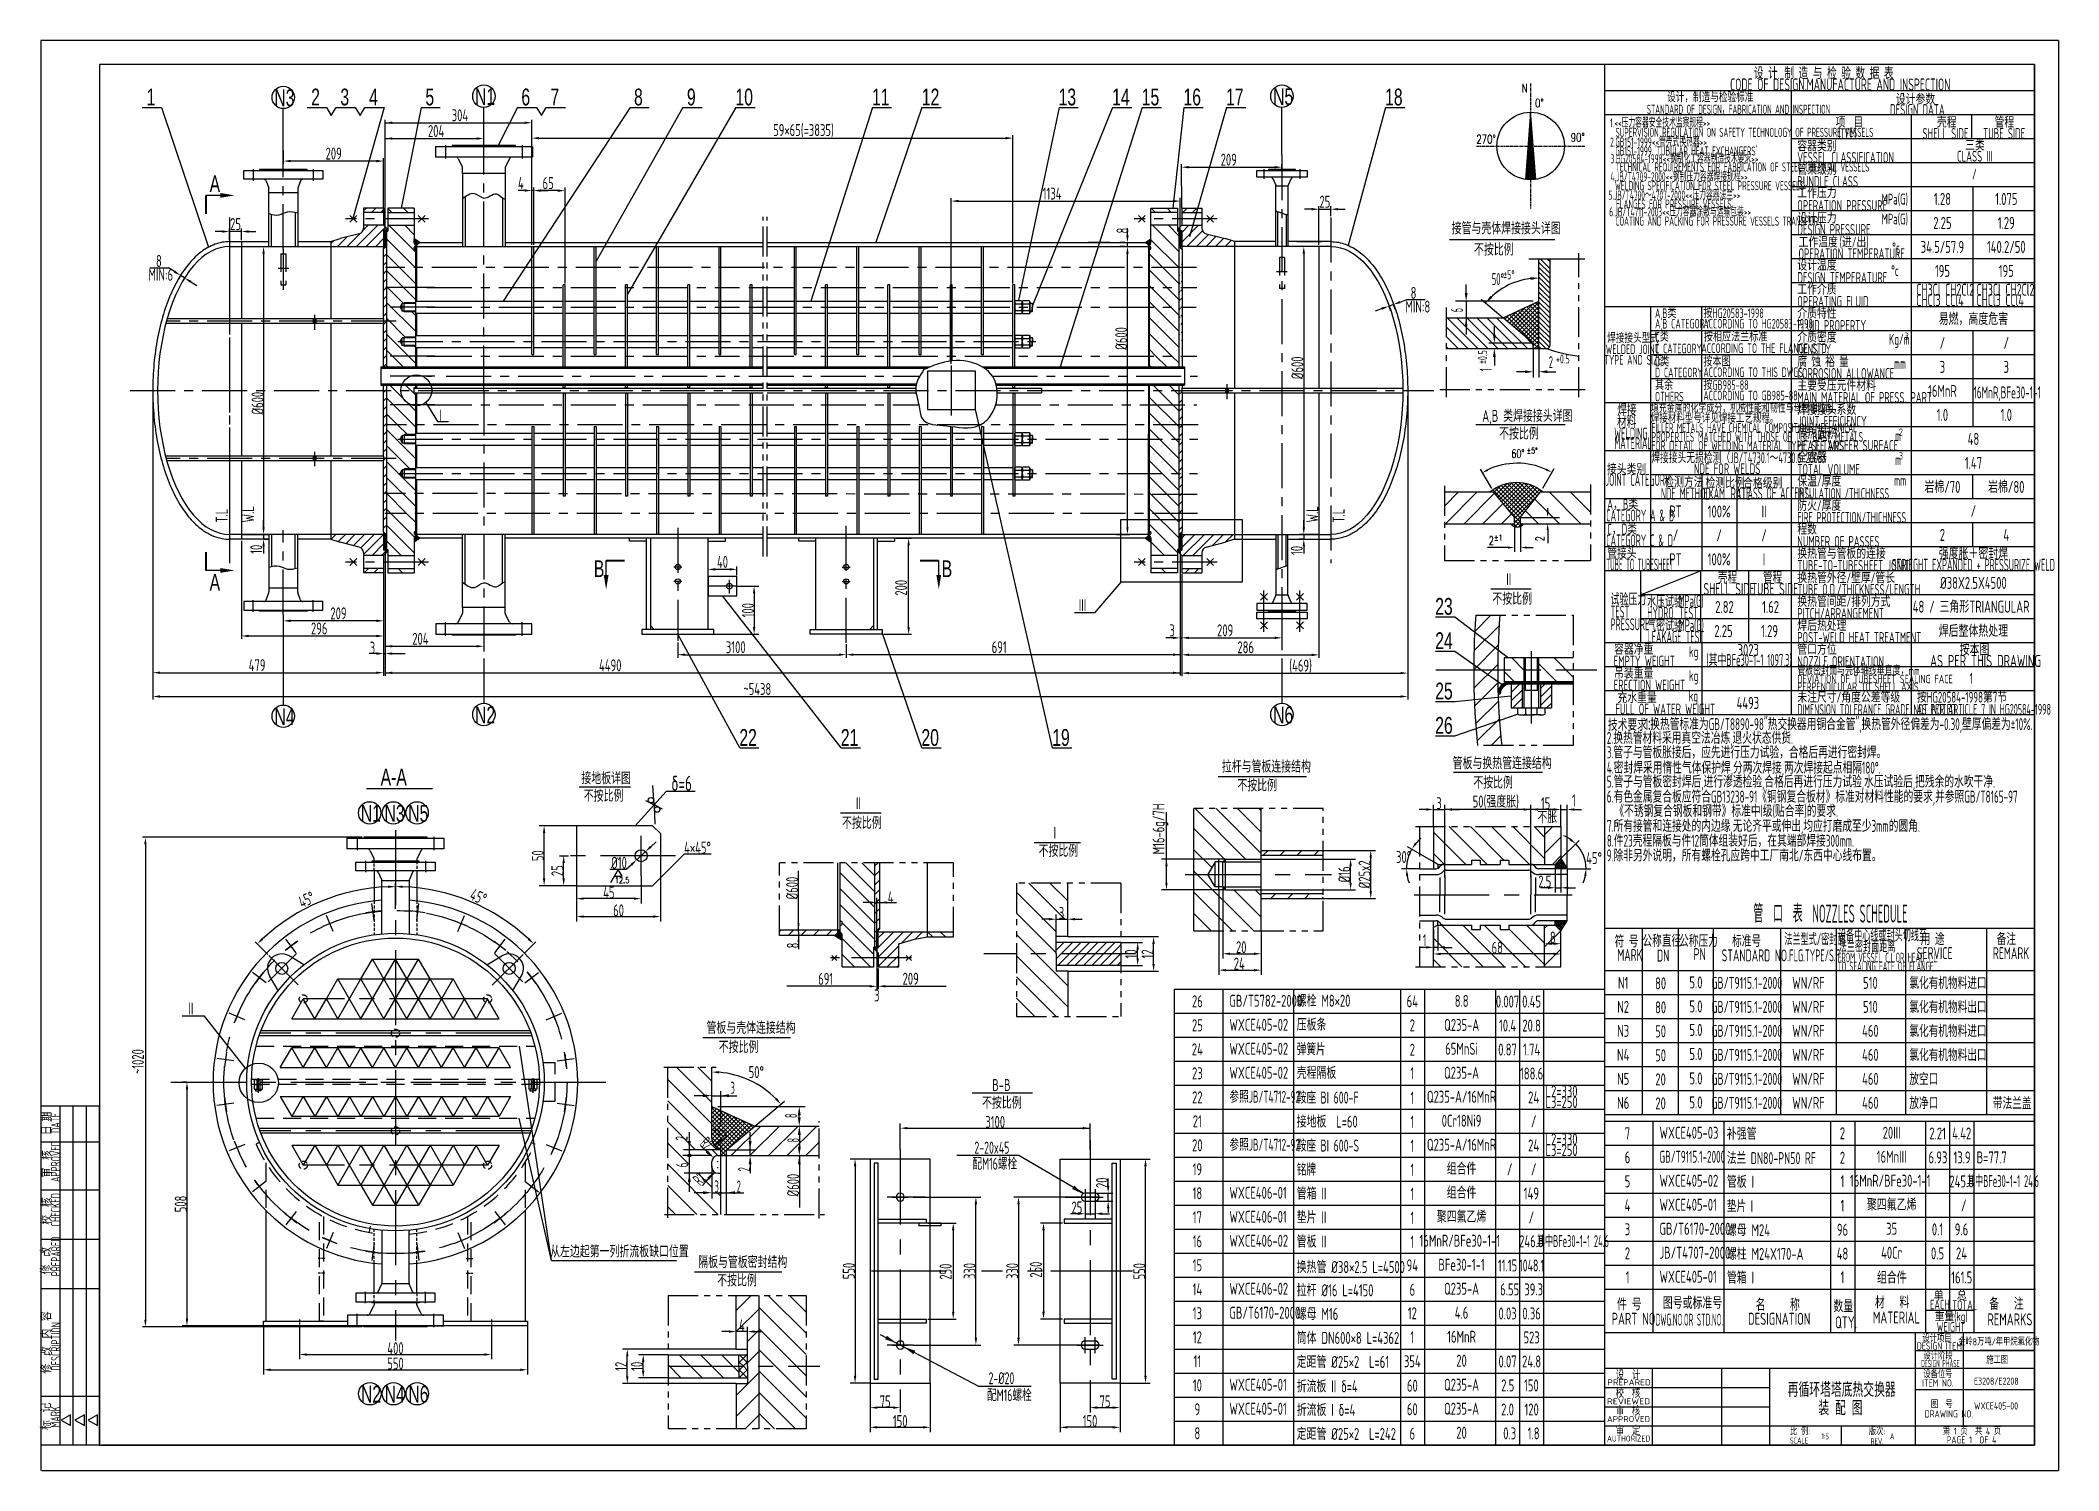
# Model space of a CAD drawing. Header units: millimetres. Extents: x 844 to 1685, y 626 to 1222.
import ezdxf
from ezdxf.enums import TextEntityAlignment as Align

# ---------------------------------------------------------------- set-up
doc = ezdxf.new("R2010")
doc.units = ezdxf.units.MM
for name, pattern in [('CENTER', [2, 1.25, -0.25, 0.25, -0.25]), ('CONTINOUS', [0]), ('DASHDOT-M', [36, 30, -3, 0, -3]), ('DIVIDE', [1.25, 0.5, -0.25, 0, -0.25, 0, -0.25]), ('DIVIDE-M', [39, 30, -3, 0, -3, 0, -3]), ('HIDDEN', [0.375, 0.25, -0.125]), ('PHANTOM', [2.5, 1.25, -0.25, 0.25, -0.25, 0.25, -0.25])]:
    doc.linetypes.add(name, pattern=pattern)
for name, color, linetype in [('0_OL', 7, 'Continuous'), ('1', 1, 'DASHDOT-M'), ('1_hat', 1, 'Continuous'), ('2_txt', 2, 'Continuous'), ('4', 7, 'Continuous'), ('4_cen', 7, 'Continuous'), ('4_cen_s', 7, 'Continuous'), ('5_div', 5, 'Continuous'), ('6', 7, 'DIVIDE'), ('7', 7, 'Continuous'), ('7_dim', 232, 'Continuous'), ('border', 7, 'Continuous'), ('hatch', 2, 'Continuous'), ('pm_bz', 7, 'Continuous'), ('REP', 7, 'Continuous'), ('实线', 4, 'Continuous')]:
    doc.layers.add(name, color=color, linetype=linetype)
doc.styles.add('HZ', font='ascii.shx', dxfattribs={"width": 0.75, "bigfont": 'hztxt.shx'})
doc.styles.add('HZJ', font='ascii.shx', dxfattribs={"width": 0.7, "bigfont": 'hztxt.shx'})
doc.styles.add('HZTXT', font='ascii.shx', dxfattribs={"width": 0.75, "bigfont": 'HZTXT.shx'})
doc.styles.add('mark', font='cc.shx', dxfattribs={"width": 0.7, "bigfont": 'hztxt.shx'})
doc.styles.add('ROMANC', font='ROMANS', dxfattribs={"width": 0.7})
doc.styles.add('ROMANS', font='ascii.shx', dxfattribs={"width": 0.7, "bigfont": 'hztxt.shx'})
doc.styles.get("Standard").update_dxf_attribs({"font": 'txt', "bigfont": 'gbcbig.shx'})
doc.styles.add('STY1', font='SIMPLEX.shx', dxfattribs={"width": 0.75})
doc.dimstyles.new('tdm', dxfattribs={"dimtxt": 25, "dimasz": 15, "dimexe": 10, "dimexo": 0, "dimgap": 0.5, "dimtad": 1, "dimdec": 4, "dimdsep": 46, "dimtxsty": 'HZ', "dimcen": 0.5, "dimclrd": 7, "dimclre": 7, "dimclrt": 7, "dimadec": 0, "dimazin": 0, "dimtfac": 0.666657, "dimtdec": 4, "dimtmove": 2, "dimatfit": 3, "dimfxl": 0, "dimtolj": 1, "dimarcsym": 0})
pattern_1 = [(45, (-3410.8093, 350.43394), (-0.44194174, 0.44194174), []), (135, (-3410.8093, 350.43394), (-0.44194174, -0.44194174), [])]
pattern_2 = [(135, (-3415.9535, 294.627), (-4.419417, -4.419417), [])]
pattern_3 = [(45, (-878.18825, 1732.70348), (-0.26516504, 0.26516504), []), (135, (-878.18825, 1732.70348), (-0.26516504, -0.26516504), [])]
pattern_4 = [(45, (-878.18656, 1732.70348), (-0.26516504, 0.26516504), []), (135, (-878.18656, 1732.70348), (-0.26516504, -0.26516504), [])]
pattern_5 = [(45, (-24430.77095, -926.25028), (-0.265165043, 0.265165043), []), (135, (-24430.77095, -926.25028), (-0.265165043, -0.265165043), [])]
pattern_6 = [(0, (-24207.5463, -824.25532), (0, 0.25), []), (0, (-24207.5463, -824.13032), (0, 0.25), [0.125, -0.125])]
pattern_7 = [(225, (-24430.771, -926.2503), (1.98873782, -1.98873782), [])]
pattern_8 = [(315, (-24430.771, -926.2503), (3.314563, 3.314563), [])]
pattern_9 = [(45, (-24430.771, -926.2503), (-1.76776695, 1.76776695), [])]

msp = doc.modelspace()

# ---------------------------------------------------------------- texts
at = {"color": 7, "linetype": 'Continuous'}
for s, height, style, width, p in [('设 计. 制 造 与 检 验 数 据 表', 5, 'HZ', 0.7, (1557.80447, 1205.88804)), ('    CODE OF DESIGN.MANUFACTURE AND INSPECTION', 5, 'HZ', 0.7, (1540.28815, 1201.19036)), ('    STANDARD OF DESIGN，FABRICATION AND INSPECTION', 3.8025, 'HZ', 0.55, (1507.51869, 1191.45473)), ('设计，制造与检验标准', 3.8025, 'HZ', 0.7, (1521.65994, 1196.35564)), ('DESIGN DATA', 4.5, 'HZ', 0.7, (1614.56563, 1190.98586)), ('设计参数', 4.5, 'HZ', 0.7, (1616.99036, 1195.3233)), ('1.<<压力容器安全技术监察规程>>', 3.8025, 'HZ', 0.55, (1497.89915, 1185.77009)), ('项  目 ', 4.5, 'HZ', 0.7, (1591.83133, 1185.71481)), ('壳程', 4.5, 'HZ', 0.7, (1634.07603, 1185.71266)), ('管程', 4.5, 'HZ', 0.7, (1658.09703, 1185.71266)), ('2.GB151-1999<<管壳式换热器>>', 3.8025, 'HZ', 0.55, (1497.89915, 1177.80614)), ("GB151-1999 'TUBULAR HEAT EXCHANGERS'", 3.8025, 'HZ', 0.55, (1500.0516, 1174.05917)), ('SUPERVISION REGULATION ON SAFETY TECHNOLOGY OF PRESSURE VESSELS', 3.8025, 'HZ', 0.55, (1500.14587, 1181.83699)), ('容器类别', 4.5, 'HZ', 0.7, (1575.91297, 1175.80173)), ('ITEM', 4.5, 'HZ', 0.7, (1592.94722, 1180.94316)), ('SHELL SIDE', 4.5, 'HZ', 0.7, (1628.08686, 1181.01324)), ('三类', 4.5, 'HZ', 0.7, (1645.846, 1176.16496)), ('TUBE SIDE', 4.5, 'HZ', 0.7, (1653.33755, 1181.01324)), ('3.HG20584-1998<<钢制化工容器制造技术要求>>', 3.8025, 'HZ', 0.55, (1498.12189, 1170.82905)), (' TECHNICAL REQUIREMENTS FOR FABRICATION OF STEEL CHEMICAL VESSELS', 3.8025, 'HZ', 0.55, (1498.79957, 1167.4063)), ('管束级别', 4.5, 'HZ', 0.7, (1575.91297, 1166.02859)), ('VESSEL CLASSIFICATION', 4.5, 'HZ', 0.7, (1575.91297, 1171.01424)), ('CLASS III', 4.5, 'HZ', 0.7, (1642.43771, 1171.55299)), ('4.JB/T4709-2000<<钢制压力容器焊接规程>>', 3.8025, 'HZ', 0.55, (1498.05631, 1163.34527)), ('WELDING SPECIFICATION FOR STEEL PRESSURE VESSELS', 3.8025, 'HZ', 0.55, (1499.90632, 1159.59745)), ('工作压力   ', 4.5, 'HZ', 0.7, (1575.91297, 1156.27539)), ('BUNDLE CLASS', 4.5, 'HZ', 0.7, (1575.91297, 1161.01424)), ('/', 4.5, 'HZ', 0.7, (1648.76826, 1164.1699)), ('5.JB/T4700～4707-2000<<压力容器法兰>>', 3.8025, 'HZ', 0.55, (1497.25486, 1155.6713)), ('6.JB/T4711-2003<<压力容器涂敷与运输包装>>', 3.8025, 'HZ', 0.55, (1497.53087, 1148.70565)), ('FLANGES FOR PRESSURE VESSELS', 3.8025, 'HZ', 0.55, (1500.32046, 1151.94975)), ('OPERATION PRESSURE', 4.5, 'HZ', 0.7, (1575.91297, 1151.01424)), ('MPa(G)', 4.5, 'HZ', 0.7, (1611.02999, 1153.65381)), ('接管与壳体焊接接头详图', 5, 'HZ', 0.75, (1431.87507, 1141.24585)), ('COATING AND PACKING FOR PRESSURE VESSELS TRANSPORT', 3.8025, 'HZ', 0.55, (1500.2102, 1144.84146)), ('设计压力    ', 4.5, 'HZ', 0.7, (1575.91297, 1145.76402)), ('DESIGN PRESSURE', 4.5, 'HZ', 0.7, (1575.91297, 1141.01424)), ('MPa(G)', 4.5, 'HZ', 0.7, (1611.02999, 1145.38631)), ('不按比例', 5, 'HZ', 0.75, (1441.16105, 1132.36907)), ('工作温度   ', 4.5, 'HZ', 0.7, (1576.42898, 1135.75076)), ('(进/出)', 4.5, 'HZ', 0.7, (1593.5244, 1135.75076)), ('%%dc', 4.5, 'HZ', 0.7, (1615.46853, 1133.39375)), ('设计温度    ', 4.5, 'HZ', 0.7, (1575.91297, 1126.13219)), (' OPERATION TEMPERATURE', 4.5, 'HZ', 0.7, (1574.68472, 1130.91514)), ('%%dc', 4.5, 'HZ', 0.7, (1615.02661, 1123.83986)), ('50%%D', 5, 'ROMANS', 0.6, (1448.588, 1120.09459)), ('%%P5%%D', 3.75, 'ROMANS', 0.6, (1453.35668, 1122.50832)), ('工作介质', 4.5, 'HZ', 0.7, (1575.91297, 1116.11078)), ('DESIGN TEMPERATURE', 4.5, 'HZ', 0.7, (1575.91297, 1120.98253)), ('CH3Cl CH2Cl2', 5, 'HZ', 0.7, (1625.48876, 1115.67565)), ('CH3Cl CH2Cl2', 5, 'HZ', 0.7, (1650.59485, 1115.67565)), ('A,B类', 4, 'HZ', 0.7, (1516.6162, 1106.38822)), ('按HG20583-1998', 4, 'HZ', 0.7, (1536.78536, 1106.38822)), ('介质特性', 4.5, 'HZ', 0.7, (1575.91297, 1106.06412)), ('OPERATING FLUID', 4.5, 'HZ', 0.7, (1575.91297, 1111.01424)), ('CHCl3 CCl4', 5, 'HZ', 0.7, (1625.48876, 1111.31263)), ('CHCl3 CCl4', 5, 'HZ', 0.7, (1650.59485, 1111.31263)), ('A,B CATEGORY', 4, 'HZ', 0.7, (1516.6162, 1102.00081)), ('ACCORDING TO HG20583-1998', 4, 'HZ', 0.7, (1536.78536, 1102.00081)), ('FLUID PROPERTY', 4.5, 'HZ', 0.7, (1575.91297, 1101.01424)), ('WELDED JOINT', 4, 'HZ', 0.7, (1496.08055, 1091.36533)), ('焊接接头型式', 3.8025, 'HZ', 0.7, (1496.68068, 1096.0159)), ('C CATEGORY', 4, 'HZ', 0.7, (1516.6162, 1091.67531)), ('C类', 4, 'HZ', 0.7, (1516.80039, 1096.56951)), ('ACCORDING TO THE FLANGE STD.', 4, 'HZ', 0.65, (1535.90132, 1091.80459)), ('按相应法兰标准', 4, 'HZ', 0.7, (1536.96955, 1096.55313)), ('介质密度', 4.5, 'HZ', 0.7, (1575.91297, 1096.14072)), ('DENSITY', 4.5, 'HZ', 0.7, (1575.91297, 1091.01424)), ('Kg/m', 4.5, 'HZ', 0.7, (1614.09416, 1095.27237)), ('3', 3, 'HZ', 0.75, (1620.66509, 1097.27206, 0.2535)), ('2', 5, 'ROMANS', 0.6, (1472.3396, 1085.50976)), ('+0.5', 3.75, 'ROMANS', 0.6, (1475.34055, 1087.43891)), ('TYPE AND SIZE', 4, 'HZ', 0.7, (1495.52027, 1086.93486)), ('D类', 4, 'HZ', 0.7, (1516.6162, 1086.20838)), ('D CATEGORY', 4, 'HZ', 0.7, (1516.6162, 1081.67531)), ('按本图', 4, 'HZ', 0.7, (1536.78536, 1086.192)), ('ACCORDING TO THIS DWGS.', 4, 'HZ', 0.7, (1536.78536, 1081.80459)), ('腐 蚀 裕 量    ', 4.5, 'HZ', 0.7, (1575.91297, 1085.93048)), ('CORROSION ALLOWANCE', 4.5, 'HZ', 0.7, (1575.91297, 1081.01424)), ('mm', 4.5, 'HZ', 0.7, (1616.19853, 1085.09863)), ('其余', 4, 'HZ', 0.7, (1516.6162, 1076.42208)), ('按GB985-88', 4, 'HZ', 0.7, (1536.78536, 1076.45878)), ('主要受压元件材料', 4.5, 'HZ', 0.7, (1575.91297, 1076.00987)), ('16MnR,BFe30-1-1', 5, 'HZ', 0.65, (1649.34987, 1072.87062)), (' A,B 类焊接接头详图', 5, 'HZ', 0.75, (1442.58066, 1063.08983)), ('焊接', 5, 'HZ', 0.7, (1500.87, 1065.50299)), ('OTHERS', 4, 'HZ', 0.7, (1516.6162, 1071.59769)), ('ACCORDING TO GB985-88', 4, 'HZ', 0.7, (1536.78536, 1072.07137)), ('焊接接头系数 ', 4.5, 'HZ', 0.7, (1575.91297, 1065.94438)), ('MAIN MATERIAL OF PRESS. PART ', 4.5, 'HZ', 0.7, (1575.91297, 1071.01424)), ('不按比例', 5, 'HZ', 0.75, (1451.63939, 1055.70169)), ('WELDING', 5, 'HZ', 0.5, (1499.62278, 1055.69027)), ('材料', 5, 'HZ', 0.7, (1500.77497, 1060.47554)), ('传热面积', 4.5, 'HZ', 0.7, (1575.91297, 1055.99306)), ('JOINT EFFICIENCY ', 4.5, 'HZ', 0.7, (1575.91297, 1061.01424)), ('2', 3, 'HZ', 0.75, (1618.29198, 1057.31989, 0.2535)), ('MATERIAL', 5, 'HZ', 0.5, (1499.62278, 1051.70816)), ('HEAT TANSFER SURFACE ', 4.5, 'HZ', 0.7, (1575.91297, 1051.01424)), ('m', 4.5, 'HZ', 0.7, (1616.62353, 1054.97031)), ('接头类别', 4.5, 'HZ', 0.7, (1496.57693, 1041.13281)), ('NDE FOR WELDS', 4.5, 'HZ', 0.7, (1532.79441, 1041.30838)), ('全容器', 4.5, 'HZ', 0.7, (1575.91297, 1046.11257)), ('TOTAL VOLUME', 4.5, 'HZ', 0.7, (1575.91297, 1041.01424)), ('m', 4.5, 'HZ', 0.7, (1616.62353, 1045.06416)), ('3', 3, 'HZ', 0.75, (1618.29198, 1047.41373, 0.2535)), ('JOINT CATEGORY', 5, 'HZ', 0.5, (1495.94803, 1036.40349)), ('NDE METHOD', 5, 'HZ', 0.5, (1519.04202, 1030.71737)), ('检测方法', 4.5, 'HZ', 0.7, (1520.45464, 1035.75464)), ('EXAM. RATE', 5, 'HZ', 0.5, (1536.92503, 1030.71737)), ('检测比例', 4.5, 'HZ', 0.7, (1537.63067, 1035.44669)), ('CLASS OF ACCEPT。', 5, 'HZ', 0.5, (1551.48869, 1030.82002)), ('合格级别', 4.5, 'HZ', 0.7, (1553.32333, 1035.34404)), ('保温/厚度    ', 4.5, 'HZ', 0.7, (1575.91297, 1036.11257)), ('INSULATION /THICHNESS ', 4.5, 'HZ', 0.65, (1575.91297, 1031.01424)), ('mm', 4.5, 'HZ', 0.7, (1616.25952, 1036.43581)), ('CATEGORY A & B', 5, 'HZ', 0.5, (1496.25632, 1021.58239)), ('A，B类', 4.5, 'HZ', 0.7, (1496.6797, 1026.51701)), ('防火/厚度    ', 4.5, 'HZ', 0.7, (1575.91297, 1026.00287)), ('C，D类', 4.5, 'HZ', 0.7, (1496.6797, 1016.11854)), ('程数', 4.5, 'HZ', 0.7, (1575.91297, 1016.11006)), ('FIRE PROTECTION/THICHNESS ', 4.5, 'HZ', 0.65, (1575.91297, 1021.01424)), ('CATEGORY C & D', 5, 'HZ', 0.5, (1496.25632, 1011.18392)), ('管接头', 4.5, 'HZ', 0.7, (1496.6797, 1006.05019)), ('换热管与管板的连接', 4.5, 'HZ', 0.7, (1575.91297, 1006.00648)), ('NUMBER OF PASSES', 4.5, 'HZ', 0.7, (1575.91297, 1011.01424)), ('TUBE TO TUBESHEET', 5, 'HZ', 0.4, (1496.25632, 1001.11557)), ('壳程', 5, 'HZ', 0.7, (1542.79066, 995.65684)), ('管程', 5, 'HZ', 0.7, (1561.58635, 995.65684)), ('TUBE-TO-TUBESHEET JONIT', 4.5, 'HZ', 0.7, (1575.91297, 1001.01424)), ('II', 5, 'HZ', 0.75, (1454.59902, 995.05257)), ('换热管外径/壁厚/管长', 4.5, 'HZ', 0.7, (1575.91297, 995.86537)), ('TUBE O.D./THICKNESS/LENGTH', 4.5, 'HZ', 0.7, (1575.91297, 991.01424)), ('III', 5, 'HZ', 0.75, (1276.44703, 984.23981)), ('不按比例', 5, 'HZ', 0.75, (1448.82747, 986.85498)), ('换热管间距/排列方式', 4.5, 'HZ', 0.7, (1575.91297, 985.97433)), ('PITCH/ARRANGEMENT', 4.5, 'HZ', 0.7, (1575.91297, 981.01424)), ('焊后热处理', 4.5, 'HZ', 0.7, (1575.91297, 975.97141)), ('容器净重', 4.5, 'HZ', 0.7, (1499.55455, 966.09126)), ('kg', 4.5, 'HZ', 0.7, (1530.80266, 965.0843)), ('管口方位', 4.5, 'HZ', 0.7, (1575.91297, 966.05323)), ('POST-WELD HEAT TREATMENT', 4.5, 'HZ', 0.7, (1575.91297, 971.01424)), ('按本图', 5, 'HZ', 0.75, (1643.57954, 965.71285)), ('EMPTY WEIGHT', 4.5, 'HZ', 0.7, (1499.33935, 961.15824)), ('吊装重量', 4.5, 'HZ', 0.7, (1499.55455, 956.09126)), ('kg', 4.5, 'HZ', 0.7, (1530.80266, 955.0843)), ('管板密封面与壳体轴线垂直度，mm', 3.5, 'HZ', 0.7, (1575.91297, 957.61589)), ('NOZZLE ORIENTATION', 4.5, 'HZ', 0.7, (1575.91297, 960.97684)), ('AS PER THIS DRAWING', 5, 'HZ', 0.75, (1631.26317, 960.97188)), ('ERECTION WEIGHT', 4.5, 'HZ', 0.7, (1499.33935, 951.15824)), ('充水重量', 4.5, 'HZ', 0.7, (1500.96326, 945.88651)), ('kg', 4.5, 'HZ', 0.7, (1530.64824, 946.63743)), ('未注尺寸/角度公差等级', 4.5, 'HZ', 0.7, (1575.91297, 946.09667)), ('DEVIATION OF TUBESHEET SEALING FACE', 3.5, 'HZ', 0.7, (1575.91297, 954.17375)), ('PERPENDICULAR TO SHELL AXIS', 3.5, 'HZ', 0.7, (1575.91297, 950.97188)), ('按HG20584-1998第7节', 4.5, 'HZ', 0.7, (1625.76778, 946.09667)), ('1', 4.5, 'HZ', 0.7, (1647.7605, 953.95559)), ('FULL OF WATER WEIGHT', 4.5, 'HZ', 0.7, (1500.01734, 941.17281)), ('DIMENSION TOLERANCE GRADE NOT NOTED', 4.5, 'HZ', 0.56, (1575.91297, 940.97188)), ('AS PER ARTICLE 7 IN HG20584-1998', 4.5, 'HZ', 0.56, (1625.6561, 941.05655)), ('接地板详图', 5, 'HZ', 0.75, (1069.16475, 912.10273)), ('拉杆与管板连接结构', 5, 'HZ', 0.75, (1336.07452, 916.93488)), ('管板与换热管连接结构', 5, 'HZ', 0.75, (1432.29188, 918.36414)), ('不按比例', 5, 'HZ', 0.75, (1070.1622, 904.7754)), ('不按比例', 5, 'HZ', 0.75, (1342.5517, 909.11004)), ('不按比例', 5, 'HZ', 0.75, (1440.87473, 910.26417)), ('II', 5, 'HZ', 0.75, (1183.58794, 901.6745)), ('50(强度胀)', 5, 'HZ', 0.75, (1440.61882, 902.37365)), ('不按比例', 5, 'HZ', 0.75, (1177.81639, 893.47691)), ('I', 5, 'HZ', 0.75, (1265.9618, 889.41475)), ('7.所有接管和连接处的内边缘,无论齐平或伸出,均应打磨成至少3mm的圆角.', 5, 'HZJ', 0.65, (1496.56333, 892.20931)), ('不按比例', 5, 'HZ', 0.75, (1259.71791, 881.81077)), ('9.除非另外说明，所有螺栓孔应跨中工厂南北/东西中心线布置。', 5, 'HZJ', 0.65, (1496.44045, 879.92695)), ('管  口  表  NOZZLES SCHEDULE', 7.5, 'HZ', 0.5, (1557.61426, 854.44353, 0.38025)), ('符 号', 5, 'HZ', 0.7, (1499.77764, 844.06988, 0.2535)), ('公称直径', 5, 'HZ', 0.7, (1511.38943, 844.33813, 0.2535)), ('公称压力', 5, 'HZ', 0.7, (1526.65433, 844.28496, 0.2535)), ('标准号', 5, 'HZ', 0.7, (1548.72257, 844.21198, 0.2535)), ('法兰型式/密封面', 5, 'HZ', 0.5, (1570.52054, 845.02345, 0.2535)), ('设备中心线或封头切线至', 5, 'HZ', 0.5, (1592.85526, 846.58074, 0.2535)), ('用 途', 5, 'HZ', 0.7, (1627.33689, 845.06599, 0.2535)), ('备注', 5, 'HZ', 0.7, (1659.02649, 845.06599, 0.2535)), ('MARK', 5, 'HZ', 0.7, (1500.88955, 838.45848, 0.2535)), ('DN', 5, 'HZ', 0.7, (1517.42743, 838.20215, 0.2535)), ('PN', 5, 'HZ', 0.7, (1532.69233, 838.8207, 0.2535)), ('STANDARD NO.', 5, 'HZ', 0.7, (1544.38378, 838.26701, 0.2535)), ('FLG.TYPE/S.F.', 5, 'HZ', 0.5, (1572.514, 838.2521, 0.2535)), ('FROM VESSEL C.L.OR HEAD T.L.', 4, 'HZ', 0.5, (1592.77763, 837.87778, 0.2535)), ('法兰密封面距离', 5, 'HZ', 0.5, (1593.16177, 841.97724, 0.2535)), ('SERVICE', 5, 'HZ', 0.7, (1625.72408, 839.19433, 0.2535)), ('REMARK', 5, 'HZ', 0.7, (1657.41368, 839.19433, 0.2535)), ('TO SEALING FACE OF FLANGE', 4, 'HZ', 0.5, (1592.76803, 834.13001, 0.2535)), ('GB/T5782-2000', 5, 'HZ', 0.75, (1339.21875, 819.34823)), ('螺栓 M8×20', 5, 'HZ', 0.75, (1367.28671, 819.3833)), ('氯化有机物料进口', 5, 'HZ', 0.7, (1622.59474, 826.73922)), ('氯化有机物料出口', 5, 'HZ', 0.7, (1622.59474, 816.73922)), ('管板与壳体连接结构', 5, 'HZ', 0.75, (1121.31567, 808.08224)), ('WXCE405-02', 5, 'HZ', 0.75, (1339.21875, 809.34823)), ('压板条', 5, 'HZ', 0.75, (1367.28671, 809.3833)), ('氯化有机物料进口', 5, 'HZ', 0.7, (1622.59474, 806.73922)), ('不按比例', 5, 'HZ', 0.75, (1126.42908, 800.06992)), ('WXCE405-02', 5, 'HZ', 0.75, (1339.21875, 799.34823)), ('弹簧片', 5, 'HZTXT', 0.7, (1367.28671, 799.17211)), ('氯化有机物料出口', 5, 'HZ', 0.7, (1622.59474, 796.73922)), ('WXCE405-02', 5, 'HZ', 0.75, (1339.21875, 789.34823)), ('放空口', 5, 'HZ', 0.7, (1622.59474, 786.73922)), ('不按比例', 5, 'HZ', 0.75, (1236.1523, 776.82515)), ('B-B', 5, 'HZ', 0.75, (1240.41139, 784.24553)), ('参照JB/T4712-92', 5, 'HZ', 0.65, (1339.21875, 779.34823)), ('鞍座 BI 600-F', 5, 'HZTXT', 0.7, (1367.28671, 779.01184)), ('放净口', 5, 'HZ', 0.7, (1622.59474, 776.73922)), ('接地板  L=60', 5, 'HZ', 0.75, (1367.28671, 769.0116)), ('带法兰盖', 5, 'HZ', 0.7, (1657.42324, 776.6451)), ('WXCE405-03', 5, 'HZ', 0.75, (1518.47717, 764.35448)), ('2-20x45', 5, 'HZ', 0.7, (1232.94027, 758.15701)), ('参照JB/T4712-92', 5, 'HZ', 0.65, (1339.21875, 759.34823)), ('鞍座 BI 600-S', 5, 'HZTXT', 0.7, (1367.28671, 759.01184)), ('GB/T9115.1-2000', 5, 'HZ', 0.65, (1518.47717, 754.35448)), ('法兰 DN80-PN50 RF', 5, 'HZTXT', 0.7, (1546.54513, 753.77388)), ('配M16螺栓', 5, 'HZ', 0.7, (1232.14951, 751.47515)), ('铭牌', 5, 'HZTXT', 0.7, (1367.28671, 749.01184)), ('WXCE405-02', 5, 'HZ', 0.75, (1518.47717, 744.35448)), ('WXCE406-01', 5, 'HZ', 0.75, (1339.21875, 739.34823)), ('管箱 II', 5, 'HZ', 0.75, (1367.28671, 739.0116)), ('WXCE406-01', 5, 'HZ', 0.75, (1339.21875, 729.34823)), ('垫片 II', 5, 'HZ', 0.75, (1367.28671, 729.11844)), ('WXCE405-01', 5, 'HZ', 0.75, (1518.47717, 734.35448)), ('垫片 I', 5, 'HZTXT', 0.7, (1546.54513, 733.77388)), ('WXCE406-02', 5, 'HZ', 0.75, (1339.21875, 719.34823)), ('GB/T6170-2000', 5, 'HZ', 0.75, (1518.47717, 724.35448)), ('螺母 M24', 5, 'HZ', 0.75, (1546.54513, 723.77364)), ('从左边起第一列折流板缺口位置', 5, 'HZ', 0.75, (1056.1517, 714.87833)), ('隔板与管板密封结构', 5, 'HZ', 0.75, (1117.84741, 710.44779)), ('JB/T4707-2000', 5, 'HZ', 0.75, (1518.47717, 714.35448)), ('螺柱 M24X170-A', 5, 'HZ', 0.75, (1546.54513, 713.88048)), ('不按比例', 5, 'HZ', 0.75, (1125.77956, 702.81571)), ('WXCE405-01', 5, 'HZ', 0.75, (1518.47717, 704.35448)), ('管箱 I', 5, 'HZ', 0.75, (1546.54513, 703.98507)), ('WXCE406-02', 5, 'HZ', 0.75, (1339.21875, 699.34823)), ('件 号', 5, 'HZ', 0.75, (1500.72711, 692.89498)), ('图号或标准号', 5, 'HZ', 0.75, (1519.8483, 693.47337)), ('名     称', 5, 'HZ', 0.75, (1558.55062, 692.67697)), ('材   料', 5, 'HZ', 0.75, (1608.2529, 693.64047)), ('单', 4, 'HZ', 0.75, (1632.83863, 696.94943)), ('总', 4, 'HZ', 0.75, (1642.4495, 697.12022)), ('备   注', 5, 'HZ', 0.75, (1655.90933, 693.0398)), ('GB/T6170-2000', 5, 'HZ', 0.75, (1339.21875, 689.34823)), ('PART NO.', 5, 'HZ', 0.75, (1498.55625, 686.82695)), ('DESIGNATION', 5, 'HZ', 0.75, (1555.37606, 686.82212)), ('数量', 5, 'HZ', 0.75, (1590.94499, 692.06827)), ('QTY.', 5, 'HZ', 0.75, (1591.64401, 685.34627)), ('MATERIAL', 5, 'HZ', 0.75, (1607.3926, 687.35822)), ('EACH', 4, 'HZ', 0.75, (1631.20007, 693.29465)), ('重量(kg)', 4, 'HZ', 0.75, (1633.18042, 688.30359)), ('TOTAL', 4, 'HZ', 0.75, (1640.49967, 693.07838)), ('REMARKS', 5, 'HZ', 0.75, (1655.16528, 686.57872)), ('WEIGHT', 4, 'HZ', 0.75, (1633.98032, 683.94966)), ('配M16螺栓', 5, 'HZ', 0.7, (1238.20873, 655.00516)), ('WXCE405-01', 5, 'HZ', 0.75, (1339.21875, 659.34823)), ('WXCE405-01', 5, 'HZ', 0.75, (1339.21875, 649.34823))]:
    msp.add_text(s, height=height, dxfattribs=dict(at, style=style, width=width)).set_placement(p)
at = {"color": 7, "linetype": 'Continuous', "style": 'HZ'}
for s, height, width, p in [('1.28', 5, 0.75, (1636.38955, 1153.48455)), ('1.075', 5, 0.75, (1662.99509, 1153.48455)), ('2.25', 5, 0.75, (1636.38955, 1143.48455)), ('1.29', 5, 0.75, (1662.99509, 1143.48455)), ('34.5/57.9', 5, 0.75, (1636.38955, 1133.48455)), ('140.2/50', 5, 0.75, (1662.99509, 1133.48455)), ('195', 5, 0.75, (1636.38955, 1123.48455)), ('195', 5, 0.75, (1662.99509, 1123.48455)), ('易燃，高度危害', 5, 0.75, (1649.27686, 1103.48455)), ('/', 5, 0.75, (1636.38955, 1093.48455)), ('/', 5, 0.75, (1662.99509, 1093.48455)), ('3', 5, 0.75, (1636.38955, 1083.48455)), ('3', 5, 0.75, (1662.99509, 1083.48455)), ('16MnR', 5, 0.75, (1636.38955, 1073.48455)), ('1.0', 5, 0.75, (1636.38955, 1063.48455)), ('1.0', 5, 0.75, (1662.99509, 1063.48455)), ('48', 5, 0.75, (1649.3023, 1053.48455)), ('1.47', 5, 0.75, (1649.3023, 1043.48455)), ('岩棉/70', 5, 0.75, (1636.38955, 1033.48455)), ('岩棉/80', 5, 0.75, (1662.99509, 1033.48455)), ('RT', 5, 0.75, (1525.15009, 1023.2699)), ('100%', 5, 0.75, (1543.32553, 1023.2699)), ('II', 5, 0.75, (1562.04834, 1023.2699)), ('/', 5, 0.75, (1649.3023, 1023.48455)), ('/', 5, 0.75, (1525.15009, 1013.32537)), ('/', 5, 0.75, (1543.32553, 1013.32537)), ('/', 5, 0.75, (1562.04834, 1013.32537)), ('2', 5, 0.75, (1636.38955, 1013.48455)), ('4', 5, 0.75, (1662.99509, 1013.48455)), ('强度胀＋密封焊', 5, 0.75, (1649.3023, 1005.78507)), ('PT', 5, 0.75, (1525.15009, 1003.32537, -0.2535)), ('100%', 5, 0.75, (1543.32553, 1003.32537, -0.2535)), ('I', 5, 0.75, (1562.04834, 1003.32537, -0.2535)), ('STRIEGHT EXPANDED + PRESSURIZE WELD', 5, 0.55, (1649.3023, 1001.01424)), ('%%c38X2.5X4500', 5, 0.75, (1649.3023, 993.48455)), ('2.82', 5, 0.75, (1545.5618, 983.44663)), ('1.62', 5, 0.75, (1564.77069, 983.44663)), ('48 / 三角形TRIANGULAR', 5, 0.75, (1648.33409, 983.56753)), ('2.25', 5, 0.75, (1545.1456, 973.44663)), ('1.29', 5, 0.75, (1564.33047, 973.44663)), ('焊后整体热处理', 5, 0.75, (1649.3023, 973.48455)), ('3023', 5, 0.75, (1555.46469, 965.52598)), ('(其中BFe30-1-1 1097.3)', 5, 0.55, (1555.7849, 961.36723)), ('4493', 5, 0.75, (1555.30463, 943.44663)), ('δ=6', 6.3, 0.75, (1110.96006, 909.32812)), ('N1', 5, 0.75, (1503.33287, 826.80684)), ('80', 5, 0.75, (1518.9301, 826.61446)), ('5.0', 5, 0.75, (1533.66199, 826.99698)), ('GB/T9115.1-2000', 5, 0.7, (1554.86993, 826.80684)), ('WN/RF', 5, 0.75, (1580.55072, 826.80684)), ('510', 5, 0.75, (1606.35708, 826.80684)), ('26', 5, 0.75, (1325.8747, 819.13495)), ('64', 5, 0.75, (1415.46207, 819.13495)), ('0.007', 5, 0.75, (1455.14331, 819.04234)), ('0.45', 5, 0.75, (1465.17246, 819.04234)), ('N2', 5, 0.75, (1503.33287, 816.80684)), ('80', 5, 0.75, (1518.9301, 816.61446)), ('5.0', 5, 0.75, (1533.66199, 816.99698)), ('GB/T9115.1-2000', 5, 0.7, (1554.86993, 816.80684)), ('WN/RF', 5, 0.75, (1580.55072, 816.80684)), ('510', 5, 0.75, (1606.35708, 816.80684)), ('25', 5, 0.75, (1325.8747, 809.13495)), ('2', 5, 0.75, (1415.46207, 809.13495)), ('N3', 5, 0.75, (1503.33287, 806.80684)), ('50', 5, 0.75, (1518.9301, 806.61446)), ('5.0', 5, 0.75, (1533.66199, 807.21037, -0.2535)), ('GB/T9115.1-2000', 5, 0.7, (1554.86993, 806.80684)), ('WN/RF', 5, 0.75, (1580.55072, 806.80684)), ('460', 5, 0.75, (1606.35708, 806.80684)), ('24', 5, 0.75, (1325.8747, 799.13495)), ('2', 5, 0.75, (1415.46752, 798.94964)), ('65MnSi', 5, 0.75, (1435.9727, 799.36192)), ('N4', 5, 0.75, (1503.33287, 796.80684)), ('50', 5, 0.75, (1518.9301, 796.61446)), ('5.0', 5, 0.75, (1533.66199, 797.21037, -0.2535)), ('GB/T9115.1-2000', 5, 0.7, (1554.86993, 796.80684)), ('WN/RF', 5, 0.75, (1580.55072, 796.80684)), ('460', 5, 0.75, (1606.35708, 796.80684)), ('23', 5, 0.75, (1325.8747, 789.13495)), ('1', 5, 0.75, (1415.46207, 789.13495)), ('Q235-A', 5, 0.75, (1435.9727, 789.36192)), ('N5', 5, 0.75, (1503.33287, 786.80684)), ('20', 5, 0.75, (1518.9301, 786.61446)), ('5.0', 5, 0.75, (1533.66199, 786.99698)), ('GB/T9115.1-2000', 5, 0.7, (1554.86993, 786.80684)), ('WN/RF', 5, 0.75, (1580.55072, 786.80684)), ('460', 5, 0.75, (1606.35708, 786.80684, -0.2535)), ('22', 5, 0.75, (1325.8747, 779.12337)), ('1', 5, 0.75, (1415.46752, 778.94964)), ('Q235-A/16MnR', 5, 0.75, (1435.9727, 779.36192)), ('24', 5, 0.75, (1466.03203, 779.08509)), ('L2=330', 5, 0.75, (1477.64479, 781.64662)), ('21', 5, 0.75, (1325.8747, 769.13495)), ('1', 5, 0.75, (1415.46752, 768.94964)), ('0Cr18Ni9', 5, 0.75, (1435.9727, 769.36192)), ('/', 5, 0.75, (1466.03203, 769.08509)), ('L3=250', 5, 0.75, (1477.64479, 777.14977)), ('N6', 5, 0.75, (1503.33287, 776.80684)), ('20', 5, 0.75, (1518.9301, 776.61446)), ('5.0', 5, 0.75, (1533.66199, 776.99698)), ('GB/T9115.1-2000', 5, 0.7, (1554.86993, 776.80684, 0.2535)), ('WN/RF', 5, 0.75, (1580.55072, 776.80684)), ('460', 5, 0.75, (1606.35708, 776.80684, -0.507)), ('L2=330', 5, 0.75, (1477.64479, 761.64662)), ('7', 5, 0.75, (1505.13312, 764.12961)), ('2', 5, 0.75, (1594.72048, 764.1412)), ('20III', 5, 0.75, (1615.23112, 764.36816)), ('20', 5, 0.75, (1325.8747, 759.12337)), ('1', 5, 0.75, (1415.46752, 758.94964)), ('Q235-A/16MnR', 5, 0.75, (1435.9727, 759.36192)), ('24', 5, 0.75, (1466.03203, 759.08509)), ('L3=250', 5, 0.75, (1477.64479, 757.14977)), ('6', 5, 0.75, (1505.13312, 754.12961)), ('2', 5, 0.75, (1594.72594, 753.95588)), ('16MnIII', 5, 0.75, (1615.23112, 754.36816)), ('6.93', 5, 0.75, (1634.52429, 754.09134)), ('13.9', 5, 0.75, (1644.55344, 754.09134)), ('B=77.7', 5, 0.75, (1656.91298, 754.09134)), ('19', 5, 0.75, (1325.8747, 749.13495)), ('1', 5, 0.75, (1415.46752, 748.94964)), ('组合件', 5, 0.75, (1435.9727, 749.36192)), ('/', 5, 0.75, (1456.03203, 749.08509)), ('/', 5, 0.75, (1466.03203, 749.08509)), ('5', 5, 0.75, (1505.13312, 744.12961)), ('1', 5, 0.75, (1594.72048, 744.1412)), ('16MnR/BFe30-1-1', 5, 0.75, (1614.61296, 744.36816)), ('其中BFe30-1-1 24.6', 5, 0.5, (1661.64064, 744.21527)), ('18', 5, 0.75, (1325.8747, 739.12337)), ('1', 5, 0.75, (1415.46752, 738.94964)), ('组合件', 5, 0.75, (1435.9727, 739.36192)), ('149', 5, 0.75, (1465.08036, 739.08509)), ('17', 5, 0.75, (1325.8747, 729.13495)), ('1', 5, 0.75, (1415.46752, 728.94964)), ('聚四氟乙烯', 5, 0.75, (1435.9727, 729.36192)), ('/', 5, 0.75, (1465.08036, 729.08509)), ('4', 5, 0.75, (1505.13312, 734.12961)), ('1', 5, 0.75, (1594.72594, 733.95588)), ('聚四氟乙烯', 5, 0.75, (1615.23112, 734.36816)), ('/', 5, 0.75, (1645.29045, 734.09134)), ('16', 5, 0.75, (1325.8747, 719.12337)), ('1', 5, 0.75, (1415.46752, 718.94964)), ('16MnR/BFe30-1-1', 5, 0.75, (1435.2473, 719.36192)), ('246.8', 5, 0.75, (1465.11065, 719.13358)), ('其中BFe30-1-1 24.6', 5, 0.5, (1482.38223, 719.20903)), ('3', 5, 0.75, (1505.13312, 724.1412)), ('96', 5, 0.75, (1594.72594, 723.95588)), ('35', 5, 0.75, (1615.23112, 724.36816)), ('0.1', 5, 0.75, (1634.33878, 724.09134)), ('9.6', 5, 0.75, (1644.33878, 724.09134)), ('2', 5, 0.75, (1505.13312, 714.12961)), ('48', 5, 0.75, (1594.72594, 713.95588)), ('40Cr', 5, 0.75, (1615.23112, 714.36816)), ('0.5', 5, 0.75, (1634.33878, 714.09134)), ('24', 5, 0.75, (1644.33878, 714.09134)), ('15', 5, 0.75, (1325.8747, 709.12337)), ('94', 5, 0.75, (1415.46207, 709.13495)), ('BFe30-1-1', 5, 0.75, (1435.9727, 709.36192)), ('1', 5, 0.75, (1505.13312, 704.1412)), ('1', 5, 0.75, (1594.72048, 704.1412)), ('14', 5, 0.75, (1325.8747, 699.12337)), ('6', 5, 0.75, (1415.46752, 698.94964)), ('Q235-A', 5, 0.75, (1435.9727, 699.36192)), ('6.55', 5, 0.75, (1456.03203, 699.08509)), ('39.3', 5, 0.75, (1466.03203, 699.08509)), ('13', 5, 0.75, (1325.8747, 689.13495)), ('12', 5, 0.75, (1415.46207, 689.13495)), ('4.6', 5, 0.75, (1435.9727, 689.36192)), ('12', 5, 0.75, (1325.8747, 679.12337)), ('1', 5, 0.75, (1415.46207, 679.13495)), ('16MnR', 5, 0.75, (1435.9727, 679.36192)), ('11', 5, 0.75, (1325.8747, 669.13495)), ('354', 5, 0.75, (1415.46207, 669.13495)), ('20', 5, 0.75, (1435.9727, 669.36192)), ('10', 5, 0.75, (1325.8747, 659.12337)), ('60', 5, 0.75, (1415.46752, 658.94964)), ('Q235-A', 5, 0.75, (1435.9727, 659.36192)), ('2.5', 5, 0.75, (1455.22523, 659.08509)), ('150', 5, 0.75, (1465.05377, 659.08509)), ('9', 5, 0.75, (1325.8747, 649.12337)), ('60', 5, 0.75, (1415.46207, 649.13495)), ('Q235-A', 5, 0.75, (1435.9727, 649.36192)), ('8', 5, 0.75, (1325.8747, 639.13495)), ('6', 5, 0.75, (1415.46752, 638.94964)), ('20', 5, 0.75, (1435.9727, 639.36192)), ('0.3', 5, 0.75, (1456.03203, 639.08509)), ('1.8', 5, 0.75, (1466.03203, 639.08509))]:
    msp.add_text(s, height=height, dxfattribs=dict(at, width=width)).set_placement(p, align=Align.CENTER)
at = {"color": 7, "linetype": 'Continuous', "style": 'ROMANS', "width": 0.6}
for s, height, rotation, p in [('6', 5, 90, (1436.5681, 1108.72149)), ('%%p0.5', 3.75, 90, (1446.61724, 1087.21728)), ('1', 5, 90, (1448.54639, 1084.21633)), ('R5', 5, 38.15092131, (1127.21046, 763.85293)), ('R2', 5, 48.08069927, (1118.89262, 744.47935))]:
    msp.add_text(s, height=height, rotation=rotation, dxfattribs=at).set_placement(p)
at = {"color": 2, "linetype": 'Continuous', "style": 'HZ'}
for s, height, width, p in [('FILLER METALS HAVE CHEMICAL COMPOSITIONS,MECHANICAL', 3.8, 0.56, (1515.16903, 1058.75013)), ('PROPERTIES MATCHED WITH THOSE OF THE BASE METALS,', 4, 0.56, (1515.08072, 1054.85798)), ('FOR DETAIL OF WELDING MATERIAL TYPE, SEE WPS.', 4, 0.6, (1515.08735, 1051.13543)), ('焊接接头无损检测（JB/T4730.1～4730.6-2005）', 4.5, 0.6, (1515.08306, 1045.88569))]:
    msp.add_text(s, height=height, dxfattribs=dict(at, width=width)).set_placement(p)
for s, height, style, width, p in [('60%%d', 3.5, 'ROMANC', 0.7, (1456.74221, 1048.12129)), ('%%p5%%d', 2.333333, 'ROMANC', 0.7, (1463.07728, 1049.93143)), ('2', 3.5, 'ROMANC', 0.7, (1447.33091, 1011.9183)), ('%%p1', 2.333333, 'ROMANC', 0.7, (1449.50213, 1013.72845)), ('壳程隔板', 5, 'HZTXT', 0.75, (1367.28671, 789.32277)), ('补强管', 5, 'HZTXT', 0.75, (1546.54513, 763.92453)), ('管板 I', 5, 'HZTXT', 0.75, (1546.54513, 743.92453)), ('管板 II', 5, 'HZ', 0.75, (1367.28671, 719.01184)), ('换热管 %%C38×2.5 L=4500', 5, 'HZ', 0.75, (1367.28671, 708.40558)), ('拉杆 %%C16 L=4150', 5, 'HZ', 0.75, (1367.28671, 698.70162)), ('螺母 M16', 5, 'HZ', 0.75, (1367.28671, 688.85228)), ('筒体 DN600×8 L=4362', 5, 'HZ', 0.75, (1367.28671, 678.85228)), ('定距管 %%C25×2  L=61', 5, 'HZ', 0.75, (1367.28671, 668.85228)), ('折流板 II δ=4', 5, 'HZ', 0.75, (1367.28671, 658.70162)), ('折流板 I δ=4', 5, 'HZ', 0.75, (1367.28671, 648.85228)), ('DRAWING NO.', 3, 'HZ', 0.75, (1629.05275, 648.19885)), ('图  号', 3, 'HZ', 0.75, (1631.5509, 652.14523)), ('定距管 %%C25×2  L=242', 5, 'HZ', 0.75, (1367.28671, 638.85228)), ('SCALE', 2.5, 'ROMANS', 0.75, (1572.83864, 637.35594)), ('比 例:', 3, 'ROMANS', 0.75, (1572.83864, 640.87864)), ('1:5', 2.5, 'ROMANS', 0.75, (1585.99592, 639.14833))]:
    msp.add_text(s, height=height, dxfattribs=dict(style=style, width=width)).set_placement(p)
for s, height, style, width, p in [('2', 3.5, 'ROMANC', 0.7, (1470.34965, 1013.35004)), ('DATE', 4, 'ROMANS', 0.75, (852.01991, 766.73121)), ('日 期', 4, 'ROMANS', 0.75, (848.41374, 765.88036)), ('审  核', 4, 'ROMANS', 0.75, (848.41374, 748.27022)), ('APPROVED', 4, 'ROMANS', 0.75, (852.07612, 746.30284)), ('CHECKED', 4, 'ROMANS', 0.75, (852.06611, 727.84798)), ('校  核', 4, 'ROMANS', 0.75, (848.32141, 728.59756)), ('PREPARED ', 4, 'ROMANS', 0.75, (852.17744, 707.04891)), ('修  改', 4, 'ROMANS', 0.75, (848.12377, 707.94135)), ('修  改  内  容', 4, 'ROMANS', 0.75, (848.25934, 666.51205)), ('DESCRIPTION', 4, 'ROMANS', 0.75, (852.20142, 667.75615)), ('标  记', 4, 'ROMANS', 0.75, (848.10304, 643.03497)), ('MARK', 4, 'ROMANS', 0.75, (851.98738, 643.93291))]:
    msp.add_text(s, height=height, rotation=90, dxfattribs=dict(style=style, width=width)).set_placement(p)
for s, height, style, width, p in [('8.8', 5, 'HZTXT', 0.75, (1436.02526, 819.29121)), ('Q235-A', 5, 'HZTXT', 0.75, (1436.02526, 809.29121)), ('10.4', 5, 'HZTXT', 0.75, (1455.14331, 809.04234)), ('20.8', 5, 'HZTXT', 0.75, (1465.17246, 809.04234)), ('0.87', 5, 'HZTXT', 0.75, (1455.14331, 799.04234)), ('1.74', 5, 'HZTXT', 0.75, (1465.17246, 799.04234)), ('188.6', 5, 'HZTXT', 0.75, (1465.17246, 789.04234)), ('2.21', 5, 'HZTXT', 0.75, (1634.40173, 764.04859)), ('4.42', 5, 'HZTXT', 0.75, (1644.43088, 764.04859)), ('245.8', 5, 'HZTXT', 0.75, (1644.43088, 744.04859)), ('11.15', 5, 'HZTXT', 0.75, (1455.14331, 709.04234)), ('1048.1', 5, 'HZTXT', 0.7, (1465.17246, 709.04234)), ('组合件', 5, 'HZTXT', 0.75, (1615.28368, 704.02034)), ('161.5', 5, 'HZTXT', 0.75, (1644.43088, 704.04859)), ('0.03', 5, 'HZTXT', 0.75, (1455.14331, 689.04234)), ('0.36', 5, 'HZTXT', 0.75, (1465.17246, 689.04234)), ('523', 5, 'HZTXT', 0.75, (1465.17246, 679.04234)), ('设计项目', 3, 'ROMANS', 0.75, (1634.14784, 679.60656)), ('金岭8万吨/年甲烷氯化物', 3, 'HZ', 0.75, (1659.8918, 678.24217)), ('0.07', 5, 'HZTXT', 0.75, (1455.14331, 669.04234)), ('24.8', 5, 'HZTXT', 0.75, (1465.17246, 669.04234)), ('DESIGN ITEM', 3, 'HZ', 0.75, (1635.13032, 676.48388)), ('设计阶段', 3, 'ROMANS', 0.75, (1634.53017, 672.3641)), ('施工图', 3, 'HZ', 0.75, (1659.19802, 670.6802)), ('设  计', 3.5, 'ROMANS', 0.75, (1505.35513, 663.98569)), ('设备位号', 3, 'HZ', 0.75, (1634.48595, 664.66138)), ('E3208/E2208', 3, 'HZ', 0.75, (1658.83989, 661.85321)), ('校  核', 3.5, 'ROMANS', 0.75, (1505.35513, 656.39195)), ('再循环塔塔底热交换器', 6, 'HZ', 0.75, (1594.40031, 656.76951)), ('ITEM NO.', 3, 'HZ', 0.75, (1634.49286, 661.07955)), ('2.0', 5, 'HZTXT', 0.75, (1455.14331, 649.04234)), ('120', 5, 'HZTXT', 0.75, (1465.17246, 649.04234)), ('审  核', 3.5, 'ROMANS', 0.75, (1505.35513, 648.9949)), ('装 配 图', 6, 'HZ', 0.75, (1593.88594, 649.14829)), ('WXCE405-00', 3, 'HZ', 0.75, (1658.75778, 651.53052)), ('审  定', 3.5, 'ROMANS', 0.75, (1505.35513, 640.79407)), ('版次:', 3, 'ROMANS', 0.75, (1609.1355, 640.88239)), ('A', 2.5, 'ROMANS', 0.75, (1615.4178, 639.05881)), ('第 1 页  共 4 页', 3, 'HZ', 0.75, (1648.71231, 640.98632)), ('PAGE 1  OF 4', 3, 'HZ', 0.75, (1648.49455, 637.37959))]:
    msp.add_text(s, height=height, dxfattribs=dict(style=style, width=width)).set_placement(p, align=Align.CENTER)
at = {"color": 7, "linetype": 'Continuous', "style": 'ROMANS'}
for s, height, width, p, p2 in [('DWG.NO.OR STD.NO.', 5, 0.384493, (1516.85273, 686.46688, 0.2535), (1544.95737, 686.46688, 0.2535)), ('APPROVED', 2.5, 0.945, (1496.58297, 646.28808), (1514.58297, 646.28808))]:
    msp.add_text(s, height=height, dxfattribs=dict(at, width=width)).set_placement(p, p2, align=Align.FIT)
for s, height, style, width, p, p2 in [('DESIGN PHASE', 3, 'HZ', 0.491228, (1627.53017, 669.1887), (1643.53017, 669.1887)), ('REVIEWED', 2.5, 'ROMANS', 1.05, (1496.58297, 653.69692), (1514.58297, 653.69692)), ('PREPARED', 2.5, 'ROMANS', 0.956962, (1496.76062, 661.59401, -0.2535), (1514.76062, 661.59401, -0.2535)), ('AUTHORIZED', 2.5, 'ROMANS', 0.804255, (1496.58297, 638.16901), (1514.58297, 638.16901))]:
    msp.add_text(s, height=height, dxfattribs=dict(style=style, width=width)).set_placement(p, p2, align=Align.FIT)
at = {"layer": '1_hat', "color": 0, "linetype": 'CONTINOUS', "style": 'HZ', "width": 0.75}
for s, p in [('209', (964.56939, 980.80561)), ('296', (956.46256, 974.49367)), ('3', (980.97007, 966.45887)), ('204', (998.68196, 970.21106))]:
    msp.add_text(s, height=5, dxfattribs=at).set_placement(p)
at = {"layer": '2_txt', "color": 7, "linetype": 'CONTINOUS', "style": 'HZ', "width": 0.75}
msp.add_text('不胀', height=5, dxfattribs=at).set_placement((1467.58455, 895.85144))
at = {"layer": '5_div', "color": 7, "linetype": 'CONTINOUS', "style": 'HZ', "width": 0.75}
for s, p in [('MIN:6', (888.72689, 1121.90475)), ('MIN:8', (1412.56688, 1108.61943))]:
    msp.add_text(s, height=5, dxfattribs=at).set_placement(p)
for s, p in [('T.L', (921.7685, 1021.16216)), ('W.L', (932.78183, 1021.16216)), ('W.L', (1376.25132, 1021.16216)), ('T.L', (1387.24973, 1021.16216)), ('M16-6g/7H', (1312.20212, 882.86679))]:
    msp.add_text(s, height=5, rotation=90, dxfattribs=at).set_placement(p)
at = {"layer": '5_div', "color": 7, "linetype": 'CONTINOUS', "ltscale": 10, "style": 'HZ', "width": 0.75}
msp.add_text('4×45%%D', height=5, dxfattribs=at).set_placement((1117.56723, 883.17453), align=Align.CENTER)
at = {"layer": '5_div', "color": 7, "linetype": 'CONTINOUS', "ltscale": 10, "style": 'HZ'}
for s, rotation, width, p in [('%%c600', 90, 0.75, (1159.46799, 864.07913)), ('8', 90, 0.75, (1159.77793, 843.68052)), ('8', 90, 0.6, (1158.99601, 772.96281)), ('2', 90, 0.6, (1113.40776, 763.71854)), ('R2', 315.57544224, 0.6, (1118.19434, 761.99289)), ('8', 90, 0.6, (1159.97107, 762.77609)), ('6', 90, 0.6, (1113.65244, 752.51646)), ('2', 90, 0.6, (1139.47876, 750.75733))]:
    msp.add_text(s, height=5, rotation=rotation, dxfattribs=dict(at, width=width)).set_placement(p)
for s, width, p in [('3', 0.6, (1131.31269, 783.08045)), ('3', 0.6, (1124.64426, 741.96549)), ('2', 0.6, (1133.87799, 741.95644)), ('2-%%c20', 0.7, (1238.86691, 662.07819))]:
    msp.add_text(s, height=5, dxfattribs=dict(at, width=width)).set_placement(p)
at = {"layer": '5_div', "color": 7, "linetype": 'CONTINOUS', "ltscale": 10, "char_height": 5, "attachment_point": 5, "rotation": 90, "style": 'HZ'}
for s, insert in [('\\A1;8', (1294.67041, 1142.79978)), ('\\A1;%%C600', (1294.1426, 1097.8452)), ('\\A1;%%C600', (1367.52552, 1085.61653)), ('\\A1;%%C600', (934.20513, 1070.87422)), ('\\A1;10', (933.68247, 1010.01065)), ('\\A1;10', (1367.30895, 1009.50753)), ('\\A1;100', (1138.53884, 984.59887)), ('\\A1;%%C16', (1387.14093, 874.51888)), ('\\A1;%%C25x2', (1395.53694, 874.51888)), ('\\A1;10', (1298.20276, 841.37182)), ('\\A1;12', (1305.0986, 841.37182)), ('\\A1;%%C600', (1157.39508, 745.03103)), ('\\A1;508', (902.18412, 737.18891)), ('\\A1;20', (1286.1391, 746.00547)), ('550', (1180.61301, 709.23874)), ('330', (1230.97505, 709.23874)), ('330', (1248.73, 709.23874)), ('550', (1301.66928, 709.11356)), ('\\A1;12', (1085.70135, 669.52992)), ('\\A1;10', (1092.33158, 669.52992))]:
    msp.add_mtext(s, dxfattribs=dict(at, insert=insert))
at = {"layer": '5_div', "color": 7, "linetype": 'CONTINOUS', "ltscale": 10, "char_height": 5, "attachment_point": 5, "style": 'HZ'}
for s, insert in [('8', (893.08775, 1130.13113)), ('\\A1;3', (1426.58717, 904.17227)), ('\\A1;15', (1471.0034, 904.12911)), ('\\A1;30°', (1411.82487, 881.76019)), ('\\A1;45°', (1491.19434, 881.32569)), ('%%C10', (1084.83362, 879.35935)), ('4', (1198.06032, 865.01406)), ('3', (1269.27312, 858.44346)), ('\\A1;8', (1474.00231, 848.22176)), ('\\A1;20', (1344.15752, 844.17517)), ('\\A1;68', (1450.86389, 843.96447)), ('24', (1343.35752, 837.33568)), ('\\A1;50°', (1142.04798, 792.13987)), ('3100', (1241.62029, 771.37059)), ('\\A1;25', (1275.69099, 735.71947)), ('\\A1;4', (1136.04697, 686.60156)), ('\\A1;400', (991.67829, 677.04484)), ('\\A1;550', (991.67829, 670.68734)), ('75', (1195.77687, 654.91151)), ('\\A1;75', (1287.39286, 654.91151)), ('\\A1;150', (1202.02687, 646.70876)), ('\\A1;150', (1281.14286, 646.70876))]:
    msp.add_mtext(s, dxfattribs=dict(at, insert=insert))
at = {"layer": '7', "linetype": 'Continuous', "style": 'HZ'}
for s, width, p in [('SHELL SIDE', 0.7, (1536.80149, 990.95742)), ('TUBE SIDE', 0.7, (1556.82688, 990.95742)), ('试验压力 ', 0.55, (1498.07345, 986.66582)), ('TEST ', 0.55, (1498.07345, 981.50908)), ('水压试验', 0.55, (1513.34425, 985.7693)), ('HYDRO. TEST', 0.5, (1513.34425, 980.97188)), ('MPa(G)', 0.55, (1526.41591, 985.95485)), ('PRESSURE', 0.55, (1498.07345, 976.22466)), ('气密试验', 0.55, (1513.34425, 975.76995)), ('LEAKAGE TEST', 0.55, (1513.34425, 970.97188)), ('MPa(G)', 0.55, (1526.5059, 975.81772))]:
    msp.add_text(s, height=5, dxfattribs=dict(at, width=width)).set_placement(p)
at = {"layer": '7', "style": 'HZJ', "width": 0.65}
for s, p in [('2.换热管材料采用真空法冶炼,退火状态供货.', (1496.51065, 928.88741)), ('技术要求：', (1496.99117, 934.33993)), ('1.换热管标准为GB/T8890-98"热交换器用铜合金管",换热管外径偏差为-0.30,壁厚偏差为%%p10%.', (1512.40078, 934.63482)), ('3.管子与管板胀接后，应先进行压力试验，合格后再进行密封焊。', (1496.51065, 922.87108)), ('4.密封焊采用惰性气体保护焊,分两次焊接,两次焊接起点相隔180%%D.', (1496.51065, 916.47976)), ('5.管子与管板密封焊后,进行渗透检验,合格后再进行压力试验,水压试验后,把残余的水吹干净.', (1496.51065, 910.67462)), ('6.有色金属复合板应符合GB13238-91《铜钢复合板材》标准对材料性能的要求,并参照GB/T8165-97', (1496.51065, 904.41055)), ('《不锈钢复合钢板和钢带》标准中I级(贴合率)的要求.', (1499.67944, 898.46031)), ('8.件23壳程隔板与件12筒体组装好后，在其端部焊接300mm.', (1496.51065, 886.03121))]:
    msp.add_text(s, height=5, dxfattribs=at).set_placement(p)
at = {"layer": '7_dim', "color": 0, "linetype": 'CONTINOUS', "style": 'HZ', "width": 0.75}
for s, p in [('204', (1005.21515, 1181.79617)), ('304', (1015.13868, 1188.36301)), ('209', (962.56329, 1172.40229)), ('209', (1335.58885, 1169.84529)), ('1134', (1261.3957, 1155.72201)), ('I', (1009.991, 1063.20654)), ('691', (1240.15504, 966.70999)), ('4490', (1076.51926, 959.1327)), ('(469)', (1364.16714, 959.0307)), ('~5438', (1136.70914, 949.28113)), ('3', (1191.18222, 821.5747)), ('II', (905.38602, 816.09269))]:
    msp.add_text(s, height=5, dxfattribs=at).set_placement(p)
at = {"layer": '7_dim', "color": 7, "linetype": 'CONTINOUS', "style": 'HZ', "width": 0.75}
for s, p in [('8', (1414.75512, 1114.34581)), ('1', (1481.99533, 902.83832)), ('2.5', (1467.95555, 869.0501))]:
    msp.add_text(s, height=5, dxfattribs=at).set_placement(p)
at = {"layer": '7_dim', "color": 0, "linetype": 'CONTINOUS', "ltscale": 10, "char_height": 5, "attachment_point": 5, "style": 'HZ'}
for s, insert in [('59×65(=3835)', (1161.73059, 1184.44837)), ('4', (1043.95117, 1162.62317)), ('65', (1055.3079, 1162.57075)), ('25', (1379.03694, 1154.83707)), ('25', (925.03567, 1145.53216)), ('40', (1127.96979, 1004.74881)), ('3', (1315.34331, 976.21861)), ('209', (1337.46558, 976.21861)), ('3100', (1133.48959, 969.19258)), ('286', (1346.02669, 969.16586)), ('479', (933.99408, 961.70032)), ('1', (1420.60958, 847.10595)), ('691', (1170.99211, 831.00918)), ('209', (1206.39415, 831.03639))]:
    msp.add_mtext(s, dxfattribs=dict(at, insert=insert))
for s, insert, rotation in [('200', (1202.41359, 993.96351), 90), ('45°', (954.63394, 864.0036), 25.98143029), ('45°', (1026.24997, 865.17575), 335.872581), ('~1020', (884.33355, 796.52161), 90), ('250', (1221.00267, 708.97542), 90), ('250', (1258.62321, 709.79841), 90)]:
    msp.add_mtext(s, dxfattribs=dict(at, insert=insert, rotation=rotation))
at = {"layer": 'border', "style": 'STY1', "width": 0.75}
for s, height, p in [('N', 3.51562, (1462.27255, 1202.15285)), ('0%%d', 3.515625, (1468.39755, 1195.94113)), ('270%%d', 3.515625, (1446.18643, 1180.90633)), ('90%%d', 3.515625, (1484.36488, 1181.63323))]:
    msp.add_text(s, height=height, dxfattribs=at).set_placement(p, align=Align.MIDDLE)
at = {"layer": 'hatch', "color": 2, "style": 'HZ'}
for s, width, p in [('填充金属的化学成分，机械性能和韧性与母材相匹配，', 0.7, (1514.85254, 1066.97902)), ('焊接材料型号详见焊接工艺规程。', 0.75, (1514.87153, 1062.73303))]:
    msp.add_text(s, height=3.5, dxfattribs=dict(at, width=width)).set_placement(p)
at = {"layer": 'pm_bz', "color": 0, "style": 'mark', "width": 0.7}
for s, p in [('1', (889.78493, 1194.97727)), ('2', (958.37948, 1194.97727)), ('3', (970.525, 1194.97727)), ('4', (982.525, 1194.97727)), ('5', (1005.98094, 1194.97727)), ('6', (1045.95945, 1194.97727)), ('7', (1058.10498, 1194.97727)), ('8', (1092.92396, 1194.97727)), ('9', (1114.97112, 1194.97727)), ('10', (1137.01368, 1194.97727)), ('11', (1193.92455, 1194.97727)), ('12', (1214.69008, 1194.97727)), ('13', (1271.68661, 1194.97727)), ('14', (1294.01302, 1194.97727)), ('15', (1306.33101, 1194.97727)), ('16', (1323.74132, 1194.97727)), ('17', (1341.49086, 1194.97727)), ('18', (1407.76494, 1194.97727)), ('23', (1428.64721, 982.7166)), ('24', (1428.64721, 968.4044)), ('25', (1428.64721, 947.43889)), ('22', (1138.65301, 928.06966)), ('21', (1180.93671, 928.06966)), ('20', (1214.52116, 928.06966)), ('19', (1269.03757, 928.06966)), ('26', (1428.64721, 933.12669))]:
    msp.add_text(s, height=7, dxfattribs=at).set_placement(p, align=Align.CENTER)
for s, p in [('N3', (941.18738, 1194.62858)), ('N1', (1024.84632, 1195.14828)), ('N5', (1357.44754, 1195.14828)), ('A', (914.22816, 1158.83012)), ('B', (1074.35974, 998.3956)), ('B', (1219.326, 998.3956)), ('A', (914.22816, 992.7634)), ('N4', (941.24632, 936.72798)), ('N2', (1024.84632, 937.45476)), ('N6', (1357.44754, 937.45476)), ('A-A', (985.49448, 911.56135)), ('N1', (977.23635, 896.43802)), ('N3', (987.11044, 896.43802)), ('N5', (996.98454, 896.43802)), ('N2', (977.31045, 654.42913)), ('N4', (987.18455, 654.42913)), ('N6', (997.05865, 654.42913))]:
    msp.add_text(s, height=7, dxfattribs=at).set_placement(p)
at = {"layer": 'REP', "style": 'ROMANS', "width": 0.75}
msp.add_text('REV.', height=2.5, dxfattribs=at).set_placement((1609.16633, 637.04324), align=Align.CENTER)

# ---------------------------------------------------------------- blocks, each defined once
blk = doc.blocks.new('A$C36534FDD')
at = {"color": 4, "linetype": 'Continuous'}
for p, q in [((0, 10), (0, 0)), ((20.17, 10), (20.17, 0)), ((49.7, 10), (49.7, 0)), ((94.27, 10), (94.27, 0)), ((104.3, 10), (104.3, 0)), ((133.83, 10), (133.83, 0)), ((143.86, 10), (143.86, 0)), ((153.89, 10), (153.89, 0))]:
    blk.add_line(p, q, dxfattribs=at)
at = {"color": 7, "linetype": 'Continuous'}
blk.add_lwpolyline([(0, 10), (179.26, 10)], dxfattribs=at)
blk = doc.blocks.new('*X3')
at = {"color": 0}
for p, q in [((1119.11, 535.4), (1119.21, 535.49)), ((1119.11, 535.22), (1119.37, 535.48)), ((1119.11, 535.04), (1119.54, 535.47)), ((1119.11, 534.87), (1119.7, 535.46)), ((1119.11, 534.69), (1119.87, 535.44)), ((1119.11, 534.51), (1120.03, 535.43)), ((1119.11, 534.34), (1120.2, 535.42)), ((1119.11, 534.16), (1120.36, 535.41)), ((1119.11, 533.98), (1120.52, 535.39)), ((1119.11, 533.81), (1120.69, 535.38)), ((1119.11, 533.63), (1120.85, 535.37)), ((1119.11, 533.45), (1121.02, 535.36)), ((1119.11, 533.28), (1121.18, 535.34)), ((1119.11, 533.1), (1121.35, 535.33)), ((1119.11, 532.92), (1121.51, 535.32)), ((1119.11, 532.74), (1121.68, 535.31)), ((1119.11, 532.57), (1121.84, 535.29)), ((1119.23, 532.51), (1122, 535.28)), ((1119.42, 532.52), (1122.17, 535.27)), ((1119.61, 532.54), (1122.33, 535.26)), ((1119.8, 532.55), (1122.5, 535.24)), ((1120, 532.57), (1122.66, 535.23)), ((1120.19, 532.58), (1122.83, 535.22)), ((1120.38, 532.6), (1122.99, 535.21)), ((1120.57, 532.61), (1123.15, 535.2)), ((1120.76, 532.62), (1123.32, 535.18)), ((1120.95, 532.64), (1123.48, 535.17)), ((1121.14, 532.65), (1123.65, 535.16)), ((1121.33, 532.67), (1123.81, 535.15)), ((1121.53, 532.68), (1123.98, 535.13)), ((1121.72, 532.7), (1124.14, 535.12)), ((1121.91, 532.71), (1124.31, 535.11)), ((1122.1, 532.73), (1124.47, 535.1)), ((1122.29, 532.74), (1124.63, 535.08)), ((1122.48, 532.75), (1124.8, 535.07)), ((1122.67, 532.77), (1124.96, 535.06)), ((1122.86, 532.78), (1125.13, 535.05)), ((1123.05, 532.8), (1125.29, 535.03)), ((1123.25, 532.81), (1125.46, 535.02)), ((1123.44, 532.83), (1125.62, 535.01)), ((1123.63, 532.84), (1125.78, 535)), ((1123.82, 532.85), (1125.95, 534.98)), ((1124.01, 532.87), (1126.11, 534.97)), ((1124.2, 532.88), (1126.28, 534.96)), ((1124.39, 532.9), (1126.44, 534.95)), ((1124.58, 532.91), (1126.61, 534.93)), ((1124.78, 532.93), (1126.77, 534.92)), ((1124.97, 532.94), (1126.94, 534.91)), ((1125.16, 532.96), (1127.1, 534.9)), ((1125.35, 532.97), (1127.26, 534.89)), ((1125.54, 532.98), (1127.43, 534.87)), ((1125.73, 533), (1127.59, 534.86)), ((1125.92, 533.01), (1127.76, 534.85)), ((1126.11, 533.03), (1127.92, 534.84)), ((1126.31, 533.04), (1128.09, 534.82)), ((1126.5, 533.06), (1128.25, 534.81)), ((1126.69, 533.07), (1128.41, 534.8)), ((1126.88, 533.09), (1128.58, 534.79)), ((1127.07, 533.1), (1128.74, 534.77)), ((1127.26, 533.11), (1128.91, 534.76)), ((1127.45, 533.13), (1129.07, 534.75)), ((1127.64, 533.14), (1129.24, 534.74)), ((1127.83, 533.16), (1129.4, 534.72)), ((1128.03, 533.17), (1129.57, 534.71)), ((1128.22, 533.19), (1129.73, 534.7)), ((1128.41, 533.2), (1129.89, 534.69)), ((1128.6, 533.22), (1130.06, 534.67)), ((1128.79, 533.23), (1130.22, 534.66)), ((1128.98, 533.24), (1130.39, 534.65)), ((1129.17, 533.26), (1130.55, 534.64)), ((1129.36, 533.27), (1130.72, 534.62)), ((1129.56, 533.29), (1130.88, 534.61)), ((1129.75, 533.3), (1131.04, 534.6)), ((1129.94, 533.32), (1131.21, 534.59)), ((1130.13, 533.33), (1131.37, 534.58)), ((1130.32, 533.35), (1131.54, 534.56)), ((1130.51, 533.36), (1131.7, 534.55)), ((1130.7, 533.37), (1131.87, 534.54)), ((1130.89, 533.39), (1132.03, 534.53)), ((1131.09, 533.4), (1132.2, 534.51)), ((1131.28, 533.42), (1132.36, 534.5)), ((1131.47, 533.43), (1132.52, 534.49)), ((1131.66, 533.45), (1132.69, 534.48)), ((1131.85, 533.46), (1132.85, 534.46)), ((1132.04, 533.48), (1133.02, 534.45)), ((1132.23, 533.49), (1133.18, 534.44)), ((1132.42, 533.5), (1133.35, 534.43)), ((1132.61, 533.52), (1133.51, 534.41)), ((1132.81, 533.53), (1133.67, 534.4)), ((1133, 533.55), (1133.84, 534.39)), ((1133.19, 533.56), (1134, 534.38)), ((1133.38, 533.58), (1134.17, 534.36)), ((1133.57, 533.59), (1134.33, 534.35)), ((1133.76, 533.6), (1134.5, 534.34)), ((1133.95, 533.62), (1134.66, 534.33)), ((1134.14, 533.63), (1134.83, 534.31)), ((1134.34, 533.65), (1134.99, 534.3)), ((1134.53, 533.66), (1135.15, 534.29)), ((1134.72, 533.68), (1135.32, 534.28)), ((1134.91, 533.69), (1135.48, 534.27)), ((1135.1, 533.71), (1135.65, 534.25)), ((1135.29, 533.72), (1135.81, 534.24)), ((1135.48, 533.73), (1135.98, 534.23)), ((1135.67, 533.75), (1136.14, 534.22)), ((1135.86, 533.76), (1136.3, 534.2)), ((1136.06, 533.78), (1136.47, 534.19)), ((1136.25, 533.79), (1136.63, 534.18)), ((1136.44, 533.81), (1136.8, 534.17)), ((1136.63, 533.82), (1136.96, 534.15)), ((1136.82, 533.84), (1137.13, 534.14)), ((1137.01, 533.85), (1137.29, 534.13)), ((1137.2, 533.86), (1137.46, 534.12)), ((1137.39, 533.88), (1137.62, 534.1)), ((1137.59, 533.89), (1137.78, 534.09)), ((1137.78, 533.91), (1137.95, 534.08)), ((1137.97, 533.92), (1138.11, 534.07)), ((1138.16, 533.94), (1138.28, 534.05)), ((1138.35, 533.95), (1138.44, 534.04)), ((1138.54, 533.97), (1138.61, 534.03)), ((1138.73, 533.98), (1138.77, 534.02)), ((1138.92, 533.99), (1138.93, 534))]:
    blk.add_line(p, q, dxfattribs=at)
blk = doc.blocks.new('*D10')
at = {"layer": '7_dim', "color": 7, "linetype": 'CONTINOUS', "lineweight": -2, "ltscale": 10}
for p, q in [((1067.15, 894.81), (1051.62, 894.81)), ((1053.62, 872.81), (1053.62, 891.81)), ((1060.77, 869.81), (1051.62, 869.81))]:
    blk.add_line(p, q, dxfattribs=at)
at = {"layer": '7_dim', "color": 7, "linetype": 'CONTINOUS', "ltscale": 10}
for points in [[(1053.12, 891.81), (1054.12, 891.81), (1053.62, 894.81)], [(1053.12, 872.81), (1054.12, 872.81), (1053.62, 869.81)]]:
    blk.add_solid(points, dxfattribs=at)
at = {"layer": 'DEFPOINTS', "color": 0, "linetype": 'CONTINOUS', "ltscale": 10}
for p in [(1053.62, 894.81), (1067.15, 894.81), (1060.77, 869.81)]:
    blk.add_point(p, dxfattribs=at)
at = {"layer": '7_dim', "color": 7, "linetype": 'CONTINOUS', "ltscale": 10, "insert": (1051.02, 882.31), "char_height": 5, "attachment_point": 5, "rotation": 90, "style": 'HZ'}
blk.add_mtext('\\A1;50', dxfattribs=at)
blk = doc.blocks.new('*D11')
at = {"layer": '7_dim', "color": 7, "linetype": 'CONTINOUS', "lineweight": -2, "ltscale": 10}
for p, q in [((1102.15, 873.12), (1102.15, 854.94)), ((1067.15, 863.41), (1067.15, 854.94)), ((1070.15, 856.94), (1099.15, 856.94))]:
    blk.add_line(p, q, dxfattribs=at)
at = {"layer": '7_dim', "color": 7, "linetype": 'CONTINOUS', "ltscale": 10}
for points in [[(1070.15, 857.44), (1070.15, 856.44), (1067.15, 856.94)], [(1099.15, 857.44), (1099.15, 856.44), (1102.15, 856.94)]]:
    blk.add_solid(points, dxfattribs=at)
at = {"layer": 'DEFPOINTS', "color": 0, "linetype": 'CONTINOUS', "ltscale": 10}
for p in [(1102.15, 873.12), (1067.15, 863.41), (1102.15, 856.94)]:
    blk.add_point(p, dxfattribs=at)
at = {"layer": '7_dim', "color": 7, "linetype": 'CONTINOUS', "ltscale": 10, "insert": (1084.65, 859.54), "char_height": 5, "attachment_point": 5, "style": 'HZ'}
blk.add_mtext('\\A1;60', dxfattribs=at)
blk = doc.blocks.new('*D12')
at = {"layer": '7_dim', "color": 7, "linetype": 'CONTINOUS', "lineweight": -2, "ltscale": 10}
for p, q in [((1067.15, 869.81), (1067.15, 862.41)), ((1094.07, 873.89), (1094.07, 862.41)), ((1091.07, 864.41), (1070.15, 864.41))]:
    blk.add_line(p, q, dxfattribs=at)
at = {"layer": '7_dim', "color": 7, "linetype": 'CONTINOUS', "ltscale": 10}
for points in [[(1070.15, 864.91), (1070.15, 863.91), (1067.15, 864.41)], [(1091.07, 864.91), (1091.07, 863.91), (1094.07, 864.41)]]:
    blk.add_solid(points, dxfattribs=at)
at = {"layer": 'DEFPOINTS', "color": 0, "linetype": 'CONTINOUS', "ltscale": 10}
for p in [(1067.15, 869.81), (1094.07, 873.89), (1067.15, 864.41)]:
    blk.add_point(p, dxfattribs=at)
at = {"layer": '7_dim', "color": 7, "linetype": 'CONTINOUS', "ltscale": 10, "insert": (1080.61, 867.01), "char_height": 5, "attachment_point": 5, "style": 'HZ'}
blk.add_mtext('\\A1;45', dxfattribs=at)
blk = doc.blocks.new('ccd_bt')
at = {"layer": '2_txt'}
for p, q in [((0, 0), (-4, -6.9)), ((2, -3.5), (0, 0)), ((-2, -3.5), (2, -3.5))]:
    blk.add_line(p, q, dxfattribs=at)
at = {"layer": '2_txt', "width": 0.75}
blk.add_attdef('CZD', (-1.7, -7), '', height=3, dxfattribs=at)
blk = doc.blocks.new('*D13')
at = {"layer": '7_dim', "color": 7, "linetype": 'CONTINOUS', "lineweight": -2, "ltscale": 10}
for p, q in [((1059.99, 882.31), (1063.77, 882.31)), ((1061.77, 872.81), (1061.77, 879.31)), ((1067.15, 869.81), (1059.77, 869.81))]:
    blk.add_line(p, q, dxfattribs=at)
at = {"layer": '7_dim', "color": 7, "linetype": 'CONTINOUS', "ltscale": 10}
for points in [[(1061.27, 879.31), (1062.27, 879.31), (1061.77, 882.31)], [(1061.27, 872.81), (1062.27, 872.81), (1061.77, 869.81)]]:
    blk.add_solid(points, dxfattribs=at)
at = {"layer": 'DEFPOINTS', "color": 0, "linetype": 'CONTINOUS', "ltscale": 10}
for p in [(1059.99, 882.31), (1061.77, 882.31), (1067.15, 869.81)]:
    blk.add_point(p, dxfattribs=at)
at = {"layer": '7_dim', "color": 7, "linetype": 'CONTINOUS', "ltscale": 10, "insert": (1059.17, 876.06), "char_height": 5, "attachment_point": 5, "rotation": 90, "style": 'HZ'}
blk.add_mtext('\\A1;25', dxfattribs=at)
blk = doc.blocks.new('ccd_0')
at = {"layer": '2_txt'}
for p, q in [((-2, 3.46), (0, 0)), ((0, 0), (4, 6.93))]:
    blk.add_line(p, q, dxfattribs=at)
blk.add_circle((0, 2.31), 1.15, dxfattribs=at)

# ---------------------------------------------------------------- dimensions: what is measured, and where the dimension line sits
at = {"layer": '7_dim', "linetype": 'CONTINOUS', "ltscale": 10}
for base, p1, p2, text, picture, middle in [((1053.61506, 894.80583), (1060.76664, 869.80583), (1067.14566, 894.80583), '50', '*D10', (1051.01506, 882.30583)), ((1061.76664, 882.30583), (1067.14566, 869.80583), (1059.9879, 882.30583), '25', '*D13', (1059.16664, 876.05583))]:
    dim = msp.add_linear_dim(base=base, p1=p1, p2=p2, angle=90, text=text, dimstyle='tdm', override={"dimscale": 0.2}, dxfattribs=at)
    dim.commit()
    dim.dimension.update_dxf_attribs({"geometry": picture, "text_midpoint": middle})
for base, p1, p2, text, picture, middle in [((1067.14566, 864.40877), (1094.06988, 873.88862), (1067.14566, 869.80583), '45', '*D12', (1080.60777, 867.00877)), ((1102.14566, 856.94382), (1067.14566, 863.40877), (1102.14566, 873.1162), '60', '*D11', (1084.64566, 859.54382))]:
    dim = msp.add_linear_dim(base=base, p1=p1, p2=p2, text=text, dimstyle='tdm', override={"dimscale": 0.2}, dxfattribs=at)
    dim.commit()
    dim.dimension.update_dxf_attribs({"geometry": picture, "text_midpoint": middle})

# ---------------------------------------------------------------- hatches: boundary and pattern name
at = {"layer": '1'}
h = msp.add_hatch(dxfattribs=at)
h.set_pattern_fill('ANSI31', color=0, scale=40, angle=270, style=0)
h.set_pattern_definition([(225, (3768.373, -428.8767), (-3.535534, 3.535534), [])])
h.paths.add_polyline_path([(1378.3176, 866.51888), (1378.3176, 864.51888), (1352.46524, 864.51888), (1352.46524, 866.51888)])
h.paths.add_polyline_path([(1352.46524, 882.51888), (1352.46524, 884.51888), (1378.3176, 884.51888), (1378.3176, 882.51888)])
at = {"layer": '1_hat', "linetype": 'CONTINOUS', "ltscale": 10}
h = msp.add_hatch(dxfattribs=at)
h.set_pattern_fill('ANSI31', color=0, scale=20, style=0)
h.set_pattern_definition(pattern_9)
h.paths.add_polyline_path([(986.53567, 1106.08061), (986.73567, 1106.08061), (986.73567, 1105.08061), (987.93567, 1105.08061), (987.93567, 1142.49887), (987.33567, 1142.49887), (987.33567, 1135.79887), (986.53567, 1134.99887)])
h.paths.add_polyline_path([(986.53567, 1085.99887), (987.93567, 1085.99887), (987.93567, 1105.08061), (986.73567, 1105.08061), (986.73567, 1104.08061), (986.53567, 1104.08061)])
h = msp.add_hatch(dxfattribs=at)
h.set_pattern_fill('ANSI31', color=0, scale=20, style=0)
h.set_pattern_definition(pattern_9)
edge = h.paths.add_edge_path()
edge.add_line((1319.53689, 1134.99887), (1319.53689, 1085.99887))
edge.add_line((1318.13689, 1142.49887), (1318.13689, 1085.99887))
h = msp.add_hatch(dxfattribs=at)
h.set_pattern_fill('ANSI31', color=0, scale=20, style=0)
h.set_pattern_definition(pattern_9)
h.paths.add_polyline_path([(987.93567, 1066.39887), (987.93567, 1076.19887), (986.53567, 1076.19887), (986.53567, 1048.82524), (986.73567, 1048.82524), (986.73567, 1047.82524), (987.93567, 1047.82524)])
h.paths.add_polyline_path([(987.93567, 1078.39887), (986.53567, 1078.39887), (986.53567, 1076.19887), (987.93567, 1076.19887)])
h = msp.add_hatch(dxfattribs=at)
h.set_pattern_fill('ANSI31', color=0, scale=20, style=0)
h.set_pattern_definition(pattern_9)
h.paths.add_polyline_path([(1319.53689, 1075.19887), (1319.33689, 1075.19887), (1319.33689, 1076.19887), (1318.13689, 1076.19887), (1318.13689, 1070.19887), (1319.53689, 1070.19887)])
h.paths.add_polyline_path([(1319.53689, 1078.39887), (1318.13689, 1078.39887), (1318.13689, 1076.19887), (1319.33689, 1076.19887), (1319.33689, 1077.19887), (1319.53689, 1077.19887)])
h.paths.add_polyline_path([(1319.53689, 1070.19887), (1318.13689, 1070.19887), (1318.13689, 1065.68502), (1318.13689, 1061.88502), (1319.53689, 1061.88502), (1319.53689, 1066.39887)])
h.paths.add_polyline_path([(1319.53689, 1061.88502), (1318.13689, 1061.88502), (1318.13689, 1055.87887), (1319.53689, 1055.87887)])
h = msp.add_hatch(dxfattribs=at)
h.set_pattern_fill('ANSI31', color=0, scale=20, style=0)
h.set_pattern_definition(pattern_9)
h.paths.add_polyline_path([(1319.53689, 1055.87887), (1318.13689, 1055.87887), (1318.13689, 1041.55887), (1319.53689, 1041.55887)])
h.paths.add_polyline_path([(1319.53689, 1041.55887), (1318.13689, 1041.55887), (1318.13689, 1032.87739), (1319.53689, 1032.87578)])
h = msp.add_hatch(dxfattribs=at)
h.set_pattern_fill('ANSI31', color=0, scale=20, style=0)
h.set_pattern_definition(pattern_9)
h.paths.add_polyline_path([(987.93567, 1047.82524), (986.73567, 1047.82524), (986.73567, 1046.82524), (986.53567, 1046.82524), (986.53567, 1017.39887), (987.33567, 1016.59887), (987.33567, 1009.89887), (987.93567, 1009.89887), (987.93567, 1016.59887)])
h = msp.add_hatch(dxfattribs=at)
h.set_pattern_fill('ANSI31', color=0, scale=20, style=0)
h.set_pattern_definition(pattern_9)
h.paths.add_polyline_path([(1319.53689, 1032.87578), (1318.13689, 1032.87739), (1318.13689, 1024.94349), (1319.53689, 1024.94349)])
h.paths.add_polyline_path([(1319.53689, 1024.94349), (1318.13689, 1024.94349), (1318.13689, 1022.40895), (1319.53689, 1022.40895)])
h.paths.add_polyline_path([(1319.53689, 1022.40895), (1318.13689, 1022.40895), (1318.13689, 1009.89887), (1318.73689, 1009.89887), (1318.73689, 1016.59887), (1319.53689, 1017.39887)])
h = msp.add_hatch(dxfattribs=at)
h.set_pattern_fill('TRANS', color=0, style=0)
h.set_pattern_definition(pattern_6)
h.paths.add_polyline_path([(1455.99307, 953.9211), (1462.53099, 953.9211), (1462.53099, 954.7364), (1455.92745, 954.7364, 0.413903705), (1451.20407, 949.95247, 0.000215668), (1451.21263, 949.69381), (1452.09343, 949.69381, -0.386944309)])
h = msp.add_hatch(dxfattribs=at)
h.set_pattern_fill('ANSI31', color=0, scale=20, style=0)
h.set_pattern_definition([(45, (-24207.5463, -824.2553), (-1.76776695, 1.76776695), [])])
h.paths.add_polyline_path([(1461.17698, 953.9211), (1456.6425, 953.9211), (1456.6425, 943.9211), (1461.17698, 943.9211)])
h.paths.add_polyline_path([(1468.89235, 943.9211), (1473.42683, 943.9211), (1473.42683, 953.9211), (1468.89235, 953.9211)])
h = msp.add_hatch(dxfattribs=at)
h.set_pattern_fill('TRANS', color=0, style=0)
h.set_pattern_definition(pattern_6)
h.paths.add_polyline_path([(1465.03467, 954.7364), (1462.53099, 954.7364), (1462.53099, 953.9211), (1465.03467, 953.9211)])
h.paths.add_polyline_path([(1467.53834, 954.7364), (1465.03467, 954.7364), (1465.03467, 953.9211), (1467.53834, 953.9211)])
h = msp.add_hatch(dxfattribs=at)
h.set_pattern_fill('TRANS', color=0, style=0)
h.set_pattern_definition([(0, (-24202.53895, -824.25532), (0, 0.25), []), (0, (-24202.53895, -824.13032), (0, 0.25), [0.125, -0.125])])
h.paths.add_polyline_path([(1470.04202, 954.7364), (1467.53834, 954.7364), (1467.53834, 953.9211), (1470.04202, 953.9211)])
h.paths.add_polyline_path([(1472.5457, 954.7364), (1470.04202, 954.7364), (1470.04202, 953.9211), (1472.5457, 953.9211)])
h = msp.add_hatch(dxfattribs=at)
h.set_pattern_fill('TRANS', color=0, style=0)
h.set_pattern_definition([(0, (-24197.5316, -824.25532), (0, 0.25), []), (0, (-24197.5316, -824.13032), (0, 0.25), [0.125, -0.125])])
h.paths.add_polyline_path([(1475.04938, 954.7364), (1472.5457, 954.7364), (1472.5457, 953.9211), (1475.04938, 953.9211)])
h.paths.add_polyline_path([(1477.55305, 954.7364), (1475.04938, 954.7364), (1475.04938, 953.9211), (1477.55305, 953.9211)])
h = msp.add_hatch(dxfattribs=at)
h.set_pattern_fill('TRANS', color=0, style=0)
h.set_pattern_definition([(0, (-24192.52424, -824.25532), (0, 0.25), []), (0, (-24192.52424, -824.13032), (0, 0.25), [0.125, -0.125])])
h.paths.add_polyline_path([(1480.05673, 954.7364), (1477.55305, 954.7364), (1477.55305, 953.9211), (1480.05673, 953.9211)])
h.paths.add_polyline_path([(1482.56041, 954.7364), (1480.05673, 954.7364), (1480.05673, 953.9211), (1482.56041, 953.9211)])
h = msp.add_hatch(dxfattribs=at)
h.set_pattern_fill('ANSI31', color=0, scale=20, style=0)
h.set_pattern_definition([(45, (-24263.639, -957.2483), (-1.76776695, 1.76776695), [])])
h.paths.add_polyline_path([(1294.0101, 841.37182), (1294.0101, 846.17182), (1267.02605, 846.17182), (1267.02605, 841.37182)])
h.paths.add_polyline_path([(1294.0101, 836.57182), (1294.0101, 841.37182), (1267.02605, 841.37182), (1267.02605, 836.57182)])
at = {"layer": '5_div', "linetype": 'CONTINOUS', "ltscale": 10}
h = msp.add_hatch(dxfattribs=at)
h.set_pattern_fill('ANSI31', color=0, scale=22.5, angle=180, style=0)
h.set_pattern_definition(pattern_7)
h.paths.add_polyline_path([(986.73567, 1150.39887), (986.73567, 1152.19887), (978.33567, 1152.19887), (978.33567, 1150.39887)])
h.paths.add_polyline_path([(986.73567, 1136.19887), (986.73567, 1142.79887), (987.93567, 1142.79887), (987.93567, 1143.79887), (986.73567, 1144.99887), (978.33567, 1144.99887), (978.33567, 1143.79887, -0.343311302), (976.52475, 1141.47228), (968.62563, 1139.47228), (964.73567, 1138.19887), (964.73567, 1136.19887)])
h = msp.add_hatch(dxfattribs=at)
h.set_pattern_fill('ANSI31', color=0, scale=37.5, angle=270, style=0)
h.set_pattern_definition(pattern_8)
h.paths.add_polyline_path([(999.53567, 1150.39887), (999.53567, 1152.19887), (988.53567, 1152.19887), (988.53567, 1150.39887)])
h.paths.add_polyline_path([(999.53567, 1135.79887, -0.414213562), (999.93567, 1136.19887), (1000.13567, 1136.19887), (1000.13567, 1136.68235, -0.298216627), (999.53567, 1137.59887), (999.53567, 1139.39887), (999.53567, 1144.99887), (988.53567, 1144.99887), (988.53567, 1142.49887), (987.93567, 1142.49887), (987.93567, 1127.45424), (1000.13567, 1127.45424), (1000.13567, 1134.99887), (999.93567, 1134.99887, -0.414213562), (999.53567, 1135.39887)])
h.paths.add_polyline_path([(1000.13567, 1119.1404), (1000.13567, 1127.45424), (987.93567, 1127.45424), (987.93567, 1119.1404)])
h.paths.add_polyline_path([(987.93567, 1119.1404), (987.93567, 1110.82655), (993.6048, 1110.82655), (994.53567, 1112.43887), (995.33567, 1112.43887), (995.33567, 1112.73887), (1000.13567, 1112.73887), (1000.13567, 1119.1404)])
h.paths.add_polyline_path([(995.33567, 1108.93887), (995.33567, 1109.23887), (994.53567, 1109.23887), (993.61902, 1110.82655), (987.93567, 1110.82655), (987.93567, 1090.51271), (1000.13567, 1090.51271), (1000.13567, 1094.61887), (995.33567, 1094.61887), (995.33567, 1094.91887), (994.53567, 1094.91887), (993.61191, 1096.51887), (994.53567, 1098.11887), (995.33567, 1098.11887), (995.33567, 1098.41887), (1000.13567, 1098.41887), (1000.13567, 1108.93887)])
h.paths.add_polyline_path([(1000.13567, 1085.99887), (1000.13567, 1090.51271), (987.93567, 1090.51271), (987.93567, 1085.99887)])
h.paths.add_polyline_path([(993.94652, 1076.19887, -0.08742056), (994.32491, 1078.39887), (987.93567, 1078.39887), (987.93567, 1076.19887)])
h.paths.add_polyline_path([(999.53567, 1076.19887), (999.53567, 1077.39887), (1000.13567, 1077.39887), (1000.13567, 1078.39887), (994.32491, 1078.39887, 0.086396056), (993.94647, 1076.22503, 0.001016824), (993.94652, 1076.19887)])
h.paths.add_polyline_path([(998.12881, 1070.19887), (1000.13567, 1070.19887), (1000.13567, 1074.99887), (999.53567, 1074.99887), (999.53567, 1076.19887), (993.94652, 1076.19887, 0.311899236)])
h.paths.add_polyline_path([(993.94652, 1076.19887), (987.93567, 1076.19887), (987.93567, 1070.19887), (998.12881, 1070.19887, -0.311899236)])
h.paths.add_polyline_path([(987.93567, 1070.19887), (987.93567, 1065.68502), (987.93567, 1061.88502), (1000.13567, 1061.88502), (1000.13567, 1069.79704, -0.080053633), (998.12881, 1070.19887)])
h = msp.add_hatch(dxfattribs=at)
h.set_pattern_fill('ANSI31', color=0, scale=37.5, angle=270, style=0)
h.set_pattern_definition(pattern_8)
h.paths.add_polyline_path([(1317.53689, 1150.39887), (1317.53689, 1152.19887), (1306.53689, 1152.19887), (1306.53689, 1150.39887)])
h.paths.add_polyline_path([(1306.53689, 1137.59887, -0.298216627), (1305.93689, 1136.68235), (1305.93689, 1136.19887), (1306.13689, 1136.19887, -0.414213562), (1306.53689, 1135.79887), (1306.53689, 1135.39887, -0.414213562), (1306.13689, 1134.99887), (1305.93689, 1134.99887), (1305.93689, 1127.45424), (1318.13689, 1127.45424), (1318.13689, 1142.49887), (1317.53689, 1142.49887), (1317.53689, 1144.99887), (1306.53689, 1144.99887)])
h.paths.add_polyline_path([(1318.13689, 1127.45424), (1305.93689, 1127.45424), (1305.93689, 1119.1404), (1318.13689, 1119.1404)])
h.paths.add_polyline_path([(1318.13689, 1110.82655), (1318.13689, 1119.1404), (1305.93689, 1119.1404), (1305.93689, 1110.82655)])
h.paths.add_polyline_path([(1318.13689, 1110.82655), (1305.93689, 1110.82655), (1305.93689, 1090.51271), (1318.13689, 1090.51271)])
h = msp.add_hatch(dxfattribs=at)
h.set_pattern_fill('ANSI31', color=0, scale=22.5, angle=180, style=0)
h.set_pattern_definition(pattern_7)
h.paths.add_polyline_path([(1329.54782, 1141.47228, -0.343311302), (1327.73689, 1143.79887), (1327.73689, 1144.99887), (1319.33689, 1144.99887), (1318.13689, 1143.79887), (1318.13689, 1142.79887), (1319.33689, 1142.79887), (1319.33689, 1136.19887), (1341.33689, 1136.19887), (1341.33689, 1138.19887), (1337.44693, 1139.47228)])
h = msp.add_hatch(dxfattribs=at)
h.set_pattern_fill('ANSI31', color=0, scale=22.5, angle=180, style=0)
h.set_pattern_definition(pattern_7)
h.paths.add_polyline_path([(1319.33689, 1152.19887), (1319.33689, 1150.39887), (1325.52979, 1150.39887), (1326.04362, 1152.19887)])
h.paths.add_polyline_path([(1325.52979, 1150.39887), (1327.73689, 1150.39887), (1327.73689, 1152.19887), (1326.04362, 1152.19887)])
at = {"layer": '5_div'}
h = msp.add_hatch(dxfattribs=at)
h.set_pattern_fill('ANSI37', color=1, scale=3, style=0)
h.set_pattern_definition(pattern_3)
h.paths.add_polyline_path([(987.33567, 1142.49887), (986.73567, 1142.49887), (986.73567, 1136.19887), (987.33567, 1136.19887)])
h = msp.add_hatch(dxfattribs=at)
h.set_pattern_fill('ANSI37', color=1, scale=3, style=0)
h.set_pattern_definition([(315, (-24430.77095, 3078.648), (-0.265165043, -0.265165043), []), (225, (-24430.77095, 3078.648), (-0.265165043, 0.265165043), [])])
h.paths.add_polyline_path([(1001.86628, 1137.79887), (1000.53567, 1136.68235), (1000.53567, 1136.19887), (1000.13567, 1136.19887), (1000.13567, 1136.68235, -0.298216627), (999.53567, 1137.59887), (999.53567, 1139.39887)])
h = msp.add_hatch(dxfattribs=at)
h.set_pattern_fill('ANSI37', color=1, scale=3, style=0)
h.set_pattern_definition(pattern_5)
h.paths.add_polyline_path([(1306.53689, 1139.39887), (1304.20628, 1137.79887), (1305.53689, 1136.68235), (1305.53689, 1136.19887), (1305.93689, 1136.19887), (1305.93689, 1136.68235, 0.298216627), (1306.53689, 1137.59887)])
h = msp.add_hatch(dxfattribs=at)
h.set_pattern_fill('ANSI37', color=1, scale=3, style=0)
h.set_pattern_definition(pattern_4)
h.paths.add_polyline_path([(1319.33689, 1142.49887), (1318.73689, 1142.49887), (1318.73689, 1136.19887), (1319.33689, 1136.19887)])
at = {"layer": '5_div', "linetype": 'CONTINOUS', "ltscale": 10}
h = msp.add_hatch(dxfattribs=at)
h.set_pattern_fill('ANSI37', color=0, scale=10, style=0)
h.set_pattern_definition([(45, (957.3878, 904.4167), (-0.8838835, 0.8838835), []), (135, (957.3878, 904.4167), (-0.8838835, -0.8838835), [])])
h.paths.add_polyline_path([(1468.22677, 1113.3409), (1453.38343, 1106.45173), (1465.89344, 1095.95459), (1465.89344, 1093.62125), (1468.22677, 1093.62125)])
h = msp.add_hatch(dxfattribs=at)
h.set_pattern_fill('ANSI31', color=0, scale=37.5, angle=270, style=0)
h.set_pattern_definition(pattern_8)
h.paths.add_polyline_path([(1305.93689, 1090.51271), (1305.93689, 1085.99887), (1318.13689, 1085.99887), (1318.13689, 1090.51271)])
h.paths.add_polyline_path([(1305.93689, 1078.39887), (1305.93689, 1076.19887), (1318.13689, 1076.19887), (1318.13689, 1078.39887)])
h.paths.add_polyline_path([(1305.93689, 1076.19887), (1305.93689, 1070.19887), (1318.13689, 1070.19887), (1318.13689, 1076.19887)])
h.paths.add_polyline_path([(1318.13689, 1061.88502), (1318.13689, 1066.39887), (1318.13689, 1070.19887), (1305.93689, 1070.19887), (1305.93689, 1065.68502), (1305.93689, 1061.88502)])
h.paths.add_polyline_path([(1318.13689, 1055.87887), (1318.13689, 1061.88502), (1305.93689, 1061.88502), (1305.93689, 1055.87887)])
h = msp.add_hatch(dxfattribs=at)
h.set_pattern_fill('ANSI31', color=0, scale=37.5, angle=270, style=0)
h.set_pattern_definition(pattern_8)
h.paths.add_polyline_path([(987.93567, 1061.88502), (987.93567, 1033.25683), (1000.13567, 1033.24281), (1000.13567, 1039.65887), (995.33567, 1039.65887), (995.33567, 1039.95887), (994.53567, 1039.95887), (993.61191, 1041.55887), (994.53567, 1043.15887), (995.33567, 1043.15887), (995.33567, 1043.45887), (1000.13567, 1043.45887), (1000.13567, 1053.97887), (995.33567, 1053.97887), (995.33567, 1054.27887), (994.53567, 1054.27887), (993.61191, 1055.87887), (994.53567, 1057.47887), (995.33567, 1057.47887), (995.33567, 1057.77887), (1000.13567, 1057.77887), (1000.13567, 1061.88502)])
h.paths.add_polyline_path([(987.93567, 1033.25683), (987.93567, 1024.94349), (1000.13567, 1024.94349), (1000.13567, 1033.24281)])
h = msp.add_hatch(dxfattribs=at)
h.set_pattern_fill('ANSI31', color=0, scale=37.5, angle=270, style=0)
h.set_pattern_definition(pattern_8)
h.paths.add_polyline_path([(1305.93689, 1041.55887), (1318.13689, 1041.55887), (1318.13689, 1055.87887), (1305.93689, 1055.87887)])
h.paths.add_polyline_path([(1318.13689, 1032.87739), (1318.13689, 1041.55887), (1305.93689, 1041.55887), (1305.93689, 1032.89141)])
h.paths.add_polyline_path([(1318.13689, 1024.94349), (1318.13689, 1032.87739), (1305.93689, 1032.89141), (1305.93689, 1024.94349)])
h.paths.add_polyline_path([(1305.93689, 1024.94349), (1305.93689, 1022.40895), (1318.13689, 1022.40895), (1318.13689, 1024.94349)])
h.paths.add_polyline_path([(1318.13689, 1022.40895), (1305.93689, 1022.40895), (1305.93689, 1017.39887), (1306.13689, 1017.39887, -0.414213562), (1306.53689, 1016.99887), (1306.53689, 1016.59887, -0.414213562), (1306.13689, 1016.19887), (1305.93689, 1016.19887), (1305.93689, 1015.71538, -0.298216627), (1306.53689, 1014.79887), (1306.53689, 1007.39887), (1317.53689, 1007.39887), (1317.53689, 1009.89887), (1318.13689, 1009.89887)])
h.paths.add_polyline_path([(1317.53689, 1000.19887), (1317.53689, 1001.99887), (1306.53689, 1001.99887), (1306.53689, 1000.19887)])
h = msp.add_hatch(dxfattribs=at)
h.set_pattern_fill('ANSI37', color=0, scale=10, style=0)
h.set_pattern_definition([(45, (-3407.2095, 214.6119), (-0.88388348, 0.88388348), []), (135, (-3407.2095, 214.6119), (-0.88388348, -0.88388348), [])])
h.paths.add_polyline_path([(1468.87881, 1033.87033), (1469.90295, 1033.87033, 0.356990645), (1447.89195, 1033.87033), (1449.31629, 1033.87033), (1457.97963, 1023.32762), (1457.97963, 1020.64016), (1457.97963, 1019.47292, 0.22016614), (1460.60463, 1019.52817), (1460.60463, 1020.64016), (1460.60463, 1023.32762)])
h.paths.add_polyline_path([(1457.97963, 1020.64016), (1456.60705, 1020.64016, 0.147226269), (1457.97963, 1019.47292)], flags=17)
h.paths.add_polyline_path([(1461.85782, 1020.64016), (1460.60463, 1020.64016), (1460.60463, 1019.52817, 0.13649148)], flags=17)
h = msp.add_hatch(dxfattribs=at)
h.set_pattern_fill('ANSI31', color=0, scale=44, style=0)
h.set_pattern_definition([(45, (-24333.356, -746.313), (-3.8890873, 3.8890873), [])])
h.paths.add_polyline_path([(1457.97963, 1020.64016), (1457.97963, 1023.32762), (1449.31629, 1033.87033), (1428.87032, 1033.87033), (1428.87032, 1020.64016)])
h = msp.add_hatch(dxfattribs=at)
h.set_pattern_fill('ANSI31', color=0, scale=50, angle=90, style=0)
h.set_pattern_definition([(135, (-24333.356, -746.313), (-4.4194174, -4.4194174), [])])
h.paths.add_polyline_path([(1468.87881, 1033.87033), (1460.60463, 1023.32762), (1460.60463, 1020.64016), (1489.78367, 1020.64016), (1489.78367, 1033.87033)])
h = msp.add_hatch(dxfattribs=at)
h.set_pattern_fill('ANSI31', color=0, scale=37.5, angle=270, style=0)
h.set_pattern_definition(pattern_8)
h.paths.add_polyline_path([(999.53567, 1014.79887, -0.298216627), (1000.13567, 1015.71538), (1000.13567, 1016.19887), (999.93567, 1016.19887, -0.414213562), (999.53567, 1016.59887), (999.53567, 1016.99887, -0.414213562), (999.93567, 1017.39887), (1000.13567, 1017.39887), (1000.13567, 1024.94349), (987.93567, 1024.94349), (987.93567, 1009.89887), (988.53567, 1009.89887), (988.53567, 1007.39887), (999.53567, 1007.39887)])
h.paths.add_polyline_path([(988.53567, 1001.99887), (988.53567, 1000.19887), (999.53567, 1000.19887), (999.53567, 1001.99887)])
h = msp.add_hatch(dxfattribs=at)
h.set_pattern_fill('ANSI31', color=0, scale=22.5, angle=180, style=0)
h.set_pattern_definition(pattern_7)
h.paths.add_polyline_path([(964.73567, 1016.19887), (964.73567, 1014.19887), (968.62563, 1012.92545), (976.52475, 1010.92545, -0.343311302), (978.33567, 1008.59887), (978.33567, 1007.39887), (986.73567, 1007.39887), (987.93567, 1008.59887), (987.93567, 1009.59887), (986.73567, 1009.59887), (986.73567, 1016.19887)])
h.paths.add_polyline_path([(986.73567, 1000.19887), (986.73567, 1001.99887), (978.33567, 1001.99887), (978.33567, 1000.19887)])
at = {"layer": '5_div'}
h = msp.add_hatch(dxfattribs=at)
h.set_pattern_fill('ANSI37', color=1, scale=3, style=0)
h.set_pattern_definition(pattern_3)
h.paths.add_polyline_path([(987.33567, 1016.19887), (986.73567, 1016.19887), (986.73567, 1009.89887), (987.33567, 1009.89887)])
h = msp.add_hatch(dxfattribs=at)
h.set_pattern_fill('ANSI37', color=1, scale=3, style=0)
h.set_pattern_definition(pattern_5)
h.paths.add_polyline_path([(1001.86628, 1014.59887), (1000.53567, 1015.71538), (1000.53567, 1016.19887), (1000.13567, 1016.19887), (1000.13567, 1015.71538, 0.298216627), (999.53567, 1014.79887), (999.53567, 1012.99887)])
h = msp.add_hatch(dxfattribs=at)
h.set_pattern_fill('ANSI37', color=1, scale=3, style=0)
h.set_pattern_definition([(315, (-24430.77095, 3078.648), (-0.265165043, -0.265165043), []), (225, (-24430.77095, 3078.648), (-0.265165043, 0.265165043), [])])
h.paths.add_polyline_path([(1306.53689, 1012.99887), (1304.20628, 1014.59887), (1305.53689, 1015.71538), (1305.53689, 1016.19887), (1305.93689, 1016.19887), (1305.93689, 1015.71538, -0.298216627), (1306.53689, 1014.79887)])
at = {"layer": '5_div', "linetype": 'CONTINOUS', "ltscale": 10}
h = msp.add_hatch(dxfattribs=at)
h.set_pattern_fill('ANSI31', color=0, scale=22.5, angle=180, style=0)
h.set_pattern_definition(pattern_7)
h.paths.add_polyline_path([(1341.33689, 1016.19887), (1319.33689, 1016.19887), (1319.33689, 1009.59887), (1318.13689, 1009.59887), (1318.13689, 1008.59887), (1319.33689, 1007.39887), (1327.73689, 1007.39887), (1327.73689, 1008.59887, -0.343311302), (1329.54782, 1010.92545), (1337.44693, 1012.92545), (1341.33689, 1014.19887)])
h.paths.add_polyline_path([(1327.73689, 1001.99887), (1319.33689, 1001.99887), (1319.33689, 1000.19887), (1327.73689, 1000.19887)])
at = {"layer": '5_div'}
h = msp.add_hatch(dxfattribs=at)
h.set_pattern_fill('ANSI37', color=1, scale=3, style=0)
h.set_pattern_definition(pattern_4)
h.paths.add_polyline_path([(1319.33689, 1016.19887), (1318.73689, 1016.19887), (1318.73689, 1009.89887), (1319.33689, 1009.89887)])
at = {"layer": '5_div', "linetype": 'CONTINOUS', "ltscale": 10}
h = msp.add_hatch(dxfattribs=at)
h.set_pattern_fill('ANSI31', color=0, scale=44, style=0)
h.set_pattern_definition([(45, (-24149.4576, -829.4693), (-3.8890873, 3.8890873), [])])
h.paths.add_polyline_path([(1451.91047, 982.51441), (1441.88246, 982.51441, 0.005615203), (1441.44887, 975.56529), (1451.16176, 968.12372, -0.012010192)])
h.paths.add_polyline_path([(1441.04449, 959.7364), (1451.04449, 959.7364, -0.006990462), (1451.16176, 968.12372), (1441.44887, 975.56529, 0.012771485)])
h.paths.add_polyline_path([(1441.04449, 959.7364, 0.000587306), (1441.04534, 959.00814), (1451.09158, 954.42114, -0.00442964), (1451.04449, 959.7364)])
h.paths.add_polyline_path([(1441.04534, 959.00814, 0.0089654), (1441.27076, 947.89422), (1451.25271, 948.56105, -0.000944558), (1451.21263, 949.69381, -0.013605722), (1451.20407, 949.95247, -0.003725129), (1451.09158, 954.42114)])
h.paths.add_polyline_path([(1441.27076, 947.89422, 0.008739835), (1441.87393, 937.07445), (1451.73003, 939.46684, -0.007589377), (1451.25271, 948.56105)])
h.paths.add_polyline_path([(1451.73003, 939.46684), (1441.87393, 937.07445, 0.007153262), (1442.6488, 928.23878), (1452.70257, 928.23878, -0.00939258)])
h = msp.add_hatch(dxfattribs=at)
h.set_pattern_fill('ANSI31', color=0, scale=50, angle=90, style=0)
h.set_pattern_definition([(135, (-24207.546, -824.2553), (-4.4194174, -4.4194174), [])])
h.paths.add_polyline_path([(1482.56041, 959.7364), (1482.56041, 964.7364), (1468.08489, 964.7364), (1468.08489, 959.7364)])
h.paths.add_polyline_path([(1482.56041, 959.7364), (1468.08489, 959.7364), (1468.08489, 954.7364), (1482.56041, 954.7364)])
h.paths.add_polyline_path([(1461.98445, 959.7364), (1461.98445, 964.7364), (1453.75198, 964.7364), (1453.75198, 959.7364)])
h.paths.add_polyline_path([(1453.75198, 959.7364), (1453.75198, 954.7364), (1455.92745, 954.7364, -0.003449262), (1455.99307, 954.7364), (1461.98445, 954.7364), (1461.98445, 959.7364)])
h = msp.add_hatch(dxfattribs=at)
h.set_pattern_fill('ANSI31', color=0, scale=50, angle=90, style=0)
h.set_pattern_definition([(135, (-3318.228, 506.972), (-4.419417, -4.419417), [])])
h.paths.add_polyline_path([(1352.46524, 868.11888), (1352.46524, 851.01855), (1324.46524, 851.01855), (1324.46524, 874.51888), (1330.26302, 874.51888), (1333.26524, 869.31888), (1334.86524, 869.31888), (1334.86524, 868.11888), (1337.66524, 868.11888)])
h.paths.add_polyline_path([(1334.86524, 868.11888), (1334.86524, 869.31888), (1336.46524, 869.31888), (1337.66524, 868.11888)], flags=16)
h.paths.add_polyline_path([(1334.86524, 880.91888), (1334.86524, 879.71888), (1333.26524, 879.71888), (1330.26302, 874.51888), (1324.46524, 874.51888), (1324.46524, 901.95985), (1352.46524, 901.95985), (1352.46524, 880.91888), (1337.66524, 880.91888)])
h.paths.add_polyline_path([(1337.66524, 880.91888), (1336.46524, 879.71888), (1334.86524, 879.71888), (1334.86524, 880.91888)], flags=16)
h = msp.add_hatch(dxfattribs=at)
h.set_pattern_fill('ANSI31', color=0, scale=50, angle=90, style=0)
h.set_pattern_definition([(135, (-3310.465, 341.2535), (-4.419417, -4.419417), [])])
h.paths.add_polyline_path([(1470.58231, 894.42361), (1464.87517, 894.42361), (1464.87517, 878.66003), (1470.58231, 878.66003)])
h.paths.add_polyline_path([(1443.68893, 880.46003), (1443.68893, 878.66003), (1452.08893, 878.66003), (1452.08893, 880.46003), (1455.68893, 880.46003), (1455.68893, 878.66003), (1464.87517, 878.66003), (1464.87517, 894.42361), (1429.0248, 894.42361), (1429.0248, 878.66003), (1440.08893, 878.66003), (1440.08893, 880.46003)])
h.paths.add_polyline_path([(1424.30547, 879.69926), (1426.10547, 878.66003), (1429.0248, 878.66003), (1429.0248, 894.42361), (1424.30547, 894.42361)])
h.paths.add_polyline_path([(1426.10547, 853.39817), (1424.30547, 852.35894), (1424.30547, 836.0592), (1470.58231, 836.0592), (1470.58231, 853.39817), (1455.68893, 853.39817), (1455.68893, 851.59817), (1452.08893, 851.59817), (1452.08893, 853.39817), (1443.68893, 853.39817), (1443.68893, 851.59817), (1440.08893, 851.59817), (1440.08893, 853.39817)])
h.paths.add_polyline_path([(1448.03651, 847.71447), (1453.69127, 847.71447), (1453.69127, 840.21447), (1448.03651, 840.21447)], flags=24)
h = msp.add_hatch(dxfattribs=at)
h.set_pattern_fill('ANSI31', color=0, scale=44, style=0)
h.set_pattern_definition([(45, (-3310.465, 341.2535), (-3.889087, 3.889087), [])])
h.paths.add_polyline_path([(1470.58231, 878.66003), (1474.96175, 878.66003), (1477.42231, 881.12058), (1477.42231, 894.42361), (1470.58231, 894.42361)])
h.paths.add_polyline_path([(1477.42231, 850.93762), (1474.96175, 853.39817), (1470.58231, 853.39817), (1470.58231, 836.0592), (1477.42231, 836.0592)])
h.paths.add_polyline_path([(1472.15707, 851.97176), (1475.84754, 851.97176), (1475.84754, 844.47176), (1472.15707, 844.47176)], flags=24)
h = msp.add_hatch(dxfattribs=at)
h.set_pattern_fill('ANSI31', color=0, scale=37.5, angle=270, style=0)
h.set_pattern_definition([(315, (6915.4293, 1189.122), (3.314563, 3.314563), [])])
h.paths.add_polyline_path([(1191.47905, 879.4042), (1177.05425, 879.4042), (1177.05425, 857.19278, -0.380114009), (1182.998, 850.50406, -0.344072144), (1177.898, 843.97021), (1177.898, 839.72281), (1191.10405, 839.72281), (1191.10405, 844.22281), (1191.47905, 844.22281)])
h.paths.add_polyline_path([(1177.898, 839.72281), (1177.898, 835.97281), (1191.10405, 835.97281), (1191.10405, 839.72281)])
h.paths.add_polyline_path([(1177.898, 848.98858), (1177.898, 843.97021, 0.344072144), (1182.998, 850.50406, 0.380114009), (1177.05425, 857.19278), (1177.05425, 854.99744), (1177.3355, 854.99744, -0.414213562), (1177.898, 854.43494), (1177.898, 853.87244, -0.414213562), (1177.3355, 853.30994), (1177.05425, 853.30994), (1177.05425, 850.27742, -0.298216627)], flags=17)
h = msp.add_hatch(dxfattribs=at)
h.set_pattern_fill('ANSI31', color=0, scale=22.5, angle=180, style=0)
h.set_pattern_definition([(225, (6927.7756, 1189.122), (1.9887378, -1.9887378), [])])
h.paths.add_polyline_path([(1192.24175, 850.50406), (1193.55425, 851.81656), (1193.55425, 862.81779), (1192.24175, 862.81779)], flags=17)
h.paths.add_polyline_path([(1191.47905, 844.22281), (1192.24175, 844.22281), (1192.24175, 850.50406), (1192.24175, 862.81779), (1193.55425, 862.81779), (1193.55425, 879.4042), (1191.47905, 879.4042)])
h = msp.add_hatch(dxfattribs=at)
h.set_pattern_fill('ANSI37', color=0, scale=5, style=0)
h.set_pattern_definition(pattern_1)
h.paths.add_polyline_path([(1477.42231, 881.12058), (1477.42231, 876.86003), (1479.93079, 876.86003)])
h.paths.add_polyline_path([(1477.42231, 881.12058), (1474.96175, 878.66003), (1474.96175, 876.86003), (1477.42231, 876.86003)])
h = msp.add_hatch(dxfattribs=at)
h.set_pattern_fill('ANSI31', color=0, scale=50, angle=90, style=0)
h.set_pattern_definition([(135, (-24263.639, -957.2483), (-4.4194174, -4.4194174), [])])
h.paths.add_polyline_path([(1250.49312, 841.37182), (1267.02605, 841.37182), (1267.02605, 848.57182), (1267.02605, 855.84346), (1271.82605, 855.84346), (1271.82605, 870.88977), (1250.49312, 870.88977)])
h.paths.add_polyline_path([(1271.82605, 834.17182), (1267.02605, 834.17182), (1267.02605, 841.37182), (1250.49312, 841.37182), (1250.49312, 815.31814), (1271.82605, 815.31814)])
h.paths.add_polyline_path([(1267.42788, 862.19346), (1271.11836, 862.19346), (1271.11836, 854.69346), (1267.42788, 854.69346)], flags=24)
h = msp.add_hatch(dxfattribs=at)
h.set_pattern_fill('ANSI37', color=0, scale=3, angle=180, style=0)
h.set_pattern_definition([(225, (6915.4293, 1189.122), (0.265165043, -0.265165043), []), (315, (6915.4293, 1189.122), (0.265165043, 0.265165043), [])])
h.paths.add_polyline_path([(1177.05425, 850.27742), (1177.05425, 851.37608), (1176.01427, 851.37608), (1176.01427, 850.27742), (1174.85145, 849.00406), (1177.898, 847.062), (1177.898, 848.98858, 0.298216627)])
h = msp.add_hatch(dxfattribs=at)
h.set_pattern_fill('ANSI31', color=0, scale=22.5, angle=180, style=0)
h.set_pattern_definition([(225, (6915.4293, 1189.122), (1.9887378, -1.9887378), [])])
h.paths.add_polyline_path([(1201.42925, 845.62906), (1207.99175, 847.50406), (1213.42925, 848.51554), (1213.42925, 850.50406), (1192.80425, 850.50406), (1192.80425, 843.96093), (1192.72375, 844.04143), (1192.55802, 843.8757), (1192.21092, 844.22281), (1191.67925, 844.22281), (1191.67925, 843.00406), (1192.80425, 841.87906), (1192.80425, 839.72281), (1201.42925, 839.72281)])
h.paths.add_polyline_path([(1192.80425, 839.72281), (1192.80425, 835.97281), (1201.42925, 835.97281), (1201.42925, 839.72281)])
h = msp.add_hatch(dxfattribs=at)
h.set_pattern_fill('ANSI31', color=0, scale=30, angle=270, style=0)
h.set_pattern_definition([(315, (6915.4293, 1189.122), (2.6516504, 2.6516504), [])])
h.paths.add_polyline_path([(1213.42925, 850.50406), (1213.42925, 848.49559), (1224.2105, 848.49559), (1224.2105, 850.50406)])
h = msp.add_hatch(dxfattribs=at)
h.set_pattern_fill('ANSI37', color=0, scale=5, style=0)
h.set_pattern_definition(pattern_1)
h.paths.add_polyline_path([(1479.93079, 855.19817), (1474.96175, 855.19817), (1474.96175, 853.39817), (1477.42231, 850.93762)])
h = msp.add_hatch(dxfattribs=at)
h.set_pattern_fill('ANSI31', color=0, scale=50, angle=90, style=0)
h.set_pattern_definition([(135, (-24431.0623, -942.553), (-4.4194174, -4.4194174), [])])
h.paths.add_polyline_path([(1105.13693, 732.77126), (1127.2422, 732.77126), (1127.2422, 741.59265, -0.414213562), (1126.94971, 741.88514), (1123.55799, 741.88514), (1123.55799, 749.96424), (1114.15519, 749.96424), (1114.15519, 756.76577, -0.414213562), (1113.5883, 757.33266, -0.414213562), (1114.15519, 757.89956), (1114.15519, 759.75317), (1127.17893, 759.75317, -0.338301938), (1123.55799, 764.8948), (1123.55799, 794.17477), (1105.13693, 794.17477)])
h.paths.add_polyline_path([(1118.71531, 744.01458), (1121.59443, 747.22124), (1117.60825, 750.80026), (1114.72913, 747.5936)], flags=24)
h.paths.add_polyline_path([(1113.58633, 763.25426), (1113.58633, 765.99235), (1108.22919, 765.99235), (1108.22919, 763.25426)], flags=24)
h.paths.add_polyline_path([(1113.83101, 752.05218), (1113.83101, 754.79027), (1108.47386, 754.79027), (1108.47386, 752.05218)], flags=24)
h.paths.add_polyline_path([(1117.73777, 762.19035), (1120.81551, 759.17381), (1124.56535, 762.99974), (1121.48761, 766.01627)], flags=24)
h = msp.add_hatch(dxfattribs=at)
h.set_pattern_fill('ANSI37', color=0, scale=10, angle=180, style=0)
h.set_pattern_definition([(225, (1374.9156, 255.4484), (0.8838835, -0.8838835), []), (315, (1374.9156, 255.4484), (0.8838835, 0.8838835), [])])
h.paths.add_polyline_path([(1141.40679, 769.61337), (1123.55799, 777.84843), (1123.55799, 764.49233, 0.316783961), (1127.17893, 759.75317), (1127.2422, 759.75317), (1127.2422, 759.37087), (1127.2422, 757.33266), (1129.69834, 757.33266), (1129.69834, 759.7888)])
h.paths.add_polyline_path([(1126.95567, 763.42569), (1130.34462, 766.08784), (1127.03532, 770.30062), (1123.64637, 767.63848)], flags=24)
h = msp.add_hatch(dxfattribs=at)
h.set_pattern_fill('ANSI31', color=0, scale=44, style=0)
h.set_pattern_definition([(45, (-3429.833, 263.862), (-3.889087, 3.889087), [])])
h.paths.add_polyline_path([(1141.40679, 769.61337), (1129.69834, 759.7888), (1129.69834, 759.71371), (1139.47822, 759.71371), (1139.47822, 757.33266), (1168.31932, 757.33266), (1168.31932, 769.61337)])
h.paths.add_polyline_path([(1129.69834, 759.71371), (1129.69834, 757.47894), (1129.84462, 757.33266), (1139.47822, 757.33266), (1139.47822, 759.71371)], flags=17)
h.paths.add_polyline_path([(1160.14964, 762.31181), (1160.14964, 765.0499), (1154.7925, 765.0499), (1154.7925, 762.31181)], flags=24)
h = msp.add_hatch(dxfattribs=at)
h.set_pattern_fill('ANSI37', color=0, scale=2, angle=180, style=0)
h.set_pattern_definition([(225, (1374.91555, 255.44841), (0.1767767, -0.1767767), []), (315, (1374.91555, 255.44841), (0.1767767, 0.1767767), [])])
h.paths.add_polyline_path([(1114.15519, 757.89956), (1114.15519, 757.33266), (1114.72208, 757.33266, 0.414213562)])
h.paths.add_polyline_path([(1113.5883, 757.33266), (1114.15519, 757.33266), (1114.15519, 757.89956, 0.414213562)])
h.paths.add_polyline_path([(1113.5883, 757.33266, 0.414213562), (1114.15519, 756.76577), (1114.15519, 757.33266)])
h.paths.add_polyline_path([(1114.15519, 757.33266), (1114.15519, 756.76577, 0.414213562), (1114.72208, 757.33266)])
h = msp.add_hatch(dxfattribs=at)
h.set_pattern_fill('ANSI37', color=0, angle=180, style=0)
h.set_pattern_definition([(225, (1374.91555, 255.44841), (0.088388348, -0.088388348), []), (315, (1374.91555, 255.44841), (0.088388348, 0.088388348), [])])
h.paths.add_polyline_path([(1127.2422, 742.17762), (1127.2422, 741.88514), (1127.53468, 741.88514, 0.414213562)])
h.paths.add_polyline_path([(1126.94971, 741.88514), (1127.2422, 741.88514), (1127.2422, 742.17762, 0.414213562)])
h.paths.add_polyline_path([(1126.94971, 741.88514, 0.414213562), (1127.2422, 741.59265), (1127.2422, 741.88514)])
h.paths.add_polyline_path([(1127.2422, 741.88514), (1127.2422, 741.59265, 0.414213562), (1127.53468, 741.88514)])
h = msp.add_hatch(dxfattribs=at)
h.set_pattern_fill('ANSI31', color=0, scale=50, style=0)
h.set_pattern_definition([(45, (-3386.5335, 309.144), (-4.419417, 4.419417), [])])
h.paths.add_polyline_path([(1143.24697, 669.52992), (1138.44697, 669.52992), (1138.44697, 662.32992), (1133.64697, 662.32992), (1133.64697, 643.47623), (1143.24697, 643.47623)])
h.paths.add_polyline_path([(1133.64697, 684.00156), (1138.44697, 684.00156), (1138.44697, 676.72992), (1138.44697, 669.52992), (1143.24697, 669.52992), (1143.24697, 699.04787), (1133.64697, 699.04787)])
h.paths.add_polyline_path([(1134.20174, 690.35156), (1137.89221, 690.35156), (1137.89221, 682.85156), (1134.20174, 682.85156)], flags=24)
h = msp.add_hatch(dxfattribs=at)
h.set_pattern_fill('ANSI31', color=0, scale=50, angle=90, style=0)
h.set_pattern_definition(pattern_2)
h.paths.add_polyline_path([(1162.80805, 669.52992), (1162.80805, 699.04787), (1143.24697, 699.04787), (1143.24697, 669.52992)])
h.paths.add_polyline_path([(1162.80805, 643.47623), (1162.80805, 669.52992), (1143.24697, 669.52992), (1143.24697, 643.47623)])
h = msp.add_hatch(dxfattribs=at)
h.set_pattern_fill('ANSI31', color=0, scale=50, angle=90, style=0)
h.set_pattern_definition(pattern_2)
h.paths.add_polyline_path([(1105.31226, 669.52992), (1105.31226, 664.72992), (1134.84697, 664.72992), (1134.84697, 669.52992)])
h.paths.add_polyline_path([(1134.84697, 669.52992), (1134.84697, 674.32992), (1105.31226, 674.32992), (1105.31226, 669.52992)])

# ---------------------------------------------------------------- linework, layer by layer
at = {"color": 7, "linetype": 'Continuous'}
for p, q in [((1684.81965, 1222.07058), (843.81965, 1222.07058)), ((1684.81965, 1222.07058), (1684.81965, 626.06026)), ((1674.79179, 1201.01424), (1495.53337, 1201.01424)), ((1674.79179, 1191.01424), (1495.53337, 1191.01424)), ((1674.79179, 1181.01424), (1573.28078, 1181.01424)), ((1674.79179, 1171.01424), (1573.28078, 1171.01424)), ((1674.79179, 1161.01424), (1573.28078, 1161.01424)), ((1674.79179, 1151.01424), (1573.28078, 1151.01424)), ((1674.79179, 1141.01424), (1573.28078, 1141.01424)), ((1674.79179, 1131.01424), (1573.28078, 1131.01424)), ((1437.89543, 1116.8409), (1437.89543, 1120.3409)), ((1674.79179, 1121.01424), (1573.31316, 1121.01424)), ((1257.10551, 1112.3996), (1256.10574, 1112.3996)), ((1465.89344, 1113.3409), (1433.41856, 1113.3409)), ((1437.89543, 1113.3409), (1437.89543, 1099.45173)), ((1444.19927, 1114.15816), (1453.38343, 1106.45173)), ((1674.79179, 1111.01424), (1495.53337, 1111.01424)), ((1257.10551, 1109.26673), (1256.10574, 1109.26673)), ((1449.65404, 1099.45459), (1449.65404, 1102.95459)), ((1257.10551, 1098.0796), (1256.10574, 1098.0796)), ((1257.10551, 1094.94673), (1256.10574, 1094.94673)), ((1465.89344, 1095.95459), (1447.3207, 1095.95459)), ((1465.89344, 1093.62125), (1465.89344, 1081.64244)), ((1468.22677, 1093.62125), (1468.22677, 1081.64244)), ((1674.79179, 1101.01424), (1514.70992, 1101.01424)), ((1449.65404, 1090.12125), (1449.65404, 1086.62125)), ((1674.79179, 1091.01424), (1514.70992, 1091.01424)), ((1462.39344, 1083.97578), (1458.89344, 1083.97578)), ((1471.72677, 1083.97578), (1475.22677, 1083.97578)), ((1573.13323, 1081.04634), (1514.70992, 1081.04634)), ((1674.79179, 1081.01424), (1573.09725, 1081.01424)), ((1573.13323, 1071.01424), (1495.53337, 1071.01424)), ((1674.79179, 1071.01424), (1514.70992, 1071.01424)), ((1674.79179, 1061.01424), (1573.31316, 1061.01424)), ((1257.10551, 1057.4396), (1256.10574, 1057.4396)), ((1257.10551, 1054.30673), (1256.10574, 1054.30673)), ((1257.10551, 1043.1196), (1256.10574, 1043.1196)), ((1674.79179, 1051.01424), (1495.53337, 1051.01424)), ((1257.10551, 1039.98673), (1256.10574, 1039.98673)), ((1674.79179, 1041.01424), (1514.70992, 1041.01424)), ((1674.79179, 1031.01424), (1495.53337, 1031.01424)), ((1674.79179, 1021.01424), (1495.53337, 1021.01424)), ((1674.79179, 1011.01424), (1495.53337, 1011.01424)), ((1674.79179, 1001.01424), (1495.53337, 1001.01424)), ((1573.31316, 1001.01424), (1495.53337, 1001.01424)), ((1674.79179, 991.01424), (1573.31316, 991.01424)), ((1674.79179, 981.01424), (1573.31316, 981.01424)), ((1573.31316, 970.97188), (1495.53337, 970.97188)), ((1674.79179, 971.01424), (1573.31316, 971.01424)), ((1573.31316, 960.97188), (1495.53337, 960.97188)), ((1674.79179, 960.97188), (1573.31316, 960.97188)), ((1573.31316, 950.97188), (1495.53337, 950.97188)), ((1674.79179, 950.97188), (1573.31316, 950.97188)), ((1573.31316, 940.97188), (1495.53337, 940.97188)), ((1674.79179, 940.97188), (1573.31316, 940.97188)), ((1674.79179, 940.97188), (1573.31316, 940.97188)), ((1091.61564, 894.80583), (1104.55454, 909.09918)), ((1116.62437, 909.09918), (1104.55454, 909.09918)), ((1102.14566, 873.1162), (1111.98278, 882.94559)), ((1123.23154, 882.94559), (1111.98278, 882.94559)), ((1159.65948, 850.54659), (1159.65948, 876.04539)), ((1271.82605, 850.97182), (1271.82605, 860.12862)), ((1159.65948, 850.50406), (1159.65948, 843.38401)), ((1674.79179, 824.39034), (1495.53337, 824.39034)), ((1674.79179, 814.39034), (1495.53337, 814.39034)), ((1674.79179, 804.39034), (1495.53337, 804.39034)), ((1674.79179, 794.39034), (1495.53337, 794.39034)), ((1119.87378, 782.31008), (1116.18957, 782.31008)), ((1123.7495, 782.31008), (1133.9103, 782.31008)), ((1127.2422, 770.00518), (1127.2422, 784.14042)), ((1674.82248, 784.39034), (1495.82991, 784.39034)), ((868.37194, 777.99355), (843.81965, 777.99355)), ((851.90155, 636.64079), (851.90155, 777.88236)), ((857.40155, 636.64079), (857.40155, 777.88236)), ((862.90155, 636.64079), (862.90155, 777.88236)), ((868.37193, 636.64079), (868.37193, 777.59929)), ((1126.01413, 777.84843), (1162.41668, 777.84843)), ((1159.96054, 773.29758), (1159.96054, 774.16422)), ((1674.79179, 774.39034), (1495.53337, 774.39034)), ((1114.15519, 742.20121), (1114.15519, 767.12159)), ((1124.65117, 761.50604), (1129.77184, 765.50462)), ((1139.47822, 757.33266), (1139.47822, 767.04948)), ((1159.99508, 765.92916), (1159.99508, 761.01687)), ((868.37193, 762.97328), (843.81965, 762.97328)), ((1123.59389, 757.33266), (1111.42122, 757.33266)), ((1127.2422, 759.75317), (1111.69905, 759.75317)), ((1123.59389, 757.33266), (1111.69905, 757.33266)), ((1121.46894, 759.00511), (1118.74183, 761.48226)), ((1127.2422, 759.37087), (1127.2422, 761.99127)), ((1128.62266, 764.69356), (1128.84371, 764.69356)), ((1128.73319, 764.58304), (1128.73319, 764.80409)), ((1129.69834, 759.71371), (1141.93436, 759.71371)), ((1251.44824, 757.31548), (1225.66116, 757.31548)), ((1278.2775, 741.62113), (1251.44824, 757.31548)), ((1123.55799, 749.96424), (1111.96929, 749.96424)), ((1123.55799, 753.03442), (1123.55799, 739.429)), ((1125.9036, 754.87652), (1126.12465, 754.87652)), ((1125.9036, 752.42038), (1126.12465, 752.42038)), ((1126.01413, 754.766), (1126.01413, 754.98705)), ((1126.01413, 752.30986), (1126.01413, 752.53091)), ((1139.47822, 755.50951), (1139.47822, 751.82529)), ((1139.47822, 753.6674), (1139.47822, 749.98319)), ((868.37193, 742.97328), (843.81965, 742.97328)), ((1119.87378, 741.88514), (1116.18957, 741.88514)), ((1122.07195, 747.71261), (1119.70664, 744.88795)), ((1123.55799, 741.88514), (1136.91254, 741.88514)), ((868.37193, 722.39331), (843.81965, 722.39331)), ((868.37193, 701.81332), (843.81965, 701.81332)), ((1629.38538, 692.90471, 0.2535), (1649.51334, 692.90471, 0.2535)), ((1133.64697, 679.12992), (1133.64697, 688.28672)), ((1193.63629, 682.79946), (1234.9537, 661.16201)), ((1625.14784, 636.64049), (1625.14784, 683.74316)), ((1645.14784, 644.67532), (1645.14784, 683.74316)), ((1495.53337, 668.74316), (1674.79179, 668.74316)), ((1515.58297, 636.64049), (1515.58297, 668.74316)), ((1544.48453, 636.64049), (1544.48453, 668.74316)), ((1564.48453, 636.64049), (1564.48453, 668.74316)), ((868.37193, 656.95888), (843.81965, 656.95888)), ((1256.55222, 661.16201), (1234.9537, 661.16201)), ((1495.53337, 660.67532), (1564.48453, 660.67532)), ((1625.14784, 659.85712), (1674.79179, 659.85712)), ((856.26773, 649.31729), (852.32502, 647.08477)), ((856.26773, 644.98357), (856.26773, 649.31729)), ((862.01466, 649.31729), (858.07195, 647.08477)), ((862.01466, 644.98357), (862.01466, 649.31729)), ((867.51016, 649.31729), (863.56745, 647.08477)), ((867.51016, 644.98357), (867.51016, 649.31729)), ((1495.53337, 652.67532), (1564.48453, 652.67532)), ((852.32502, 647.08477), (856.26773, 644.91791)), ((858.07195, 647.08477), (862.01466, 644.91791)), ((863.56745, 647.08477), (867.51016, 644.91791)), ((1495.53337, 644.67532), (1674.79179, 644.67532)), ((1594.33736, 636.64049), (1594.33736, 644.67532)), ((868.37193, 636.64079), (843.81965, 636.64079))]:
    msp.add_line(p, q, dxfattribs=at)
at = {"color": 4, "linetype": 'Continuous'}
for p, q in [((1674.79141, 1211.98389), (869.09367, 1211.98389)), ((1495.53337, 1211.98389), (1495.53337, 636.64079)), ((1674.79179, 1211.98389), (1674.79179, 636.64049)), ((1573.31316, 1201.01424), (1573.31316, 940.97188)), ((1623.41263, 1191.01424), (1623.41263, 940.97188)), ((1648.51872, 1191.01424), (1648.51872, 1181.01424)), ((1649.10221, 1161.01424), (1649.10221, 1111.01424)), ((1430.97745, 1139.05175), (1474.88261, 1139.05175)), ((1468.22677, 1093.62125), (1468.22677, 1130.9176)), ((1472.89344, 1095.05088), (1472.89344, 1130.9176)), ((1255.98335, 1112.53317), (1256.97195, 1112.53317)), ((1256.02612, 1112.53317), (1256.97195, 1112.53317)), ((1256.97195, 1112.53317), (1257.10551, 1112.3996)), ((1256.97195, 1112.53317), (1256.97195, 1110.83317)), ((1256.97195, 1109.13317), (1256.97195, 1110.83317)), ((1257.10551, 1112.3996), (1257.10551, 1110.83317)), ((1257.10551, 1109.26673), (1257.10551, 1110.83317)), ((1453.38343, 1106.45173), (1468.22677, 1113.3409)), ((1514.70992, 1111.01424), (1514.70992, 1051.01424)), ((1535.91903, 1111.01424), (1535.91903, 1071.01424)), ((1255.98773, 1109.13317), (1256.97195, 1109.13317)), ((1256.03152, 1109.13317), (1256.97195, 1109.13317)), ((1256.97195, 1109.13317), (1257.10551, 1109.26673)), ((1429.65738, 1106.45173), (1453.38343, 1106.45173)), ((1465.89344, 1095.95459), (1453.38343, 1106.45173)), ((1255.98335, 1098.21317), (1256.97195, 1098.21317)), ((1255.98773, 1094.81317), (1256.97195, 1094.81317)), ((1256.02612, 1098.21317), (1256.97195, 1098.21317)), ((1256.03152, 1094.81317), (1256.97195, 1094.81317)), ((1256.97195, 1098.21317), (1257.10551, 1098.0796)), ((1256.97195, 1098.21317), (1256.97195, 1096.51317)), ((1256.97195, 1094.81317), (1256.97195, 1096.51317)), ((1256.97195, 1094.81317), (1257.10551, 1094.94673)), ((1257.10551, 1098.0796), (1257.10551, 1096.51317)), ((1257.10551, 1094.94673), (1257.10551, 1096.51317)), ((1429.65738, 1093.62125), (1468.22677, 1093.62125)), ((1465.89344, 1093.62125), (1465.89344, 1095.95459)), ((1468.22677, 1093.62125), (1471.41106, 1093.62125)), ((1649.10221, 1101.01424), (1649.10221, 1061.01424)), ((1255.98335, 1057.57317), (1256.97195, 1057.57317)), ((1255.98773, 1054.17317), (1256.97195, 1054.17317)), ((1256.02612, 1057.57317), (1256.97195, 1057.57317)), ((1256.03152, 1054.17317), (1256.97195, 1054.17317)), ((1256.97195, 1057.57317), (1256.97195, 1055.87317)), ((1256.97195, 1057.57317), (1257.10551, 1057.4396)), ((1256.97195, 1054.17317), (1256.97195, 1055.87317)), ((1256.97195, 1054.17317), (1257.10551, 1054.30673)), ((1257.10551, 1057.4396), (1257.10551, 1055.87317)), ((1257.10551, 1054.30673), (1257.10551, 1055.87317)), ((1255.98335, 1043.25317), (1256.97195, 1043.25317)), ((1256.02612, 1043.25317), (1256.97195, 1043.25317)), ((1256.97195, 1043.25317), (1256.97195, 1041.55317)), ((1256.97195, 1043.25317), (1257.10551, 1043.1196)), ((1257.10551, 1043.1196), (1257.10551, 1041.55317)), ((1514.70992, 1051.01424), (1514.70992, 1001.01424)), ((1255.98773, 1039.85317), (1256.97195, 1039.85317)), ((1256.03152, 1039.85317), (1256.97195, 1039.85317)), ((1256.97195, 1039.85317), (1256.97195, 1041.55317)), ((1256.97195, 1039.85317), (1257.10551, 1039.98673)), ((1257.10551, 1039.98673), (1257.10551, 1041.55317)), ((1514.70992, 1041.01424), (1514.70992, 1021.01424)), ((1536.17691, 1040.90332), (1536.17691, 1001.01424)), ((1550.64134, 1040.90332, 0.2535), (1550.64134, 1001.01424, 0.2535)), ((1649.10221, 1031.01424), (1649.10221, 1041.01424)), ((1649.10221, 1011.01424), (1649.10221, 1021.01424)), ((1550.64134, 1001.01424, 0.2535), (1550.64134, 1000.86096, 0.2535)), ((1536.17691, 970.97188), (1536.17691, 940.97188)), ((1424.30547, 894.42361), (1424.30547, 876.86003)), ((1470.58231, 894.42361), (1470.58231, 878.66003)), ((1477.42231, 894.42361), (1477.42231, 881.12058)), ((1176.01427, 850.27742), (1176.01427, 879.4042)), ((1177.05425, 850.27742), (1177.05425, 879.4042)), ((1191.47905, 844.22281), (1191.47905, 879.4042)), ((1193.55425, 851.81656), (1193.55425, 879.4042)), ((1213.42925, 848.51554), (1213.42925, 879.4042)), ((1418.43192, 876.86003), (1425.35703, 876.86003)), ((1426.10547, 878.66003), (1424.30547, 879.69926)), ((1426.10547, 878.66003), (1426.10547, 877.023)), ((1426.10547, 878.66003), (1440.08893, 878.66003)), ((1429.39441, 876.26003), (1463.84576, 876.26003)), ((1440.08893, 880.46003), (1440.08893, 878.66003)), ((1440.08893, 880.46003), (1443.68893, 880.46003)), ((1443.68893, 880.46003), (1443.68893, 878.66003)), ((1443.68893, 878.66003), (1452.08893, 878.66003)), ((1443.68893, 878.66003), (1452.08893, 878.66003)), ((1452.08893, 880.46003), (1452.08893, 878.66003)), ((1452.08893, 880.46003), (1455.68893, 880.46003)), ((1455.68893, 880.46003), (1455.68893, 878.66003)), ((1455.68893, 878.66003), (1474.96175, 878.66003)), ((1479.93079, 876.86003), (1468.13062, 876.86003)), ((1474.96175, 878.66003), (1477.42231, 881.12058)), ((1474.96175, 878.66003), (1474.96175, 876.86003)), ((1477.42231, 881.12058), (1479.93079, 876.86003)), ((1479.93079, 876.86003), (1479.93079, 866.0291)), ((1271.82605, 848.57182), (1271.82605, 870.88977)), ((1418.43192, 874.46003), (1425.35703, 874.46003)), ((1426.92261, 873.28732), (1426.92261, 866.0291)), ((1429.0248, 874.05124), (1429.0248, 866.0291)), ((1464.87517, 874.05124), (1464.87517, 866.0291)), ((1466.74438, 873.28732), (1466.74438, 866.0291)), ((1479.93079, 874.46003), (1468.13062, 874.46003)), ((1426.92261, 858.77296), (1426.92261, 866.03118)), ((1429.0248, 858.00905), (1429.0248, 866.03118)), ((1464.87517, 858.00905), (1464.87517, 866.03118)), ((1466.74438, 858.77296), (1466.74438, 866.03118)), ((1479.93079, 855.19817), (1479.93079, 866.0291)), ((1151.7666, 851.37608), (1177.05425, 851.37608)), ((1176.01427, 850.27742), (1174.85145, 849.00406)), ((1177.05425, 854.99744), (1177.3355, 854.99744)), ((1177.05425, 853.30994), (1177.3355, 853.30994)), ((1177.898, 853.87244), (1177.898, 854.43494)), ((1192.24175, 850.50406), (1193.55425, 851.81656)), ((1192.24175, 843.94156), (1192.24175, 850.50406)), ((1192.24175, 843.94156), (1192.24175, 850.50406)), ((1218.11675, 850.50406), (1192.24175, 850.50406)), ((1192.80425, 843.94156), (1192.80425, 851.06656)), ((1213.42925, 850.50406), (1199.55425, 850.50406)), ((1224.2105, 850.50406), (1213.42925, 850.50406)), ((1418.43192, 857.59817), (1425.35703, 857.59817)), ((1418.43192, 855.19817), (1425.35703, 855.19817)), ((1424.30547, 836.0592), (1424.30547, 855.19817)), ((1426.10547, 853.39817), (1424.30547, 852.35894)), ((1426.10547, 853.39817), (1426.10547, 855.0352)), ((1426.10547, 853.39817), (1440.08893, 853.39817)), ((1429.39441, 855.79817), (1463.84576, 855.79817)), ((1440.08893, 853.39817), (1440.08893, 851.59817)), ((1440.08893, 851.59817), (1443.68893, 851.59817)), ((1443.68893, 853.39817), (1452.08893, 853.39817)), ((1443.68893, 853.39817), (1452.08893, 853.39817)), ((1443.68893, 853.39817), (1443.68893, 851.59817)), ((1452.08893, 853.39817), (1452.08893, 851.59817)), ((1452.08893, 851.59817), (1455.68893, 851.59817)), ((1455.68893, 853.39817), (1474.96175, 853.39817)), ((1455.68893, 853.39817), (1455.68893, 851.59817)), ((1479.93079, 857.59817), (1468.13062, 857.59817)), ((1479.93079, 855.19817), (1468.13062, 855.19817)), ((1470.58231, 836.0592), (1470.58231, 853.39817)), ((1474.96175, 853.39817), (1474.96175, 855.19817)), ((1474.96175, 853.39817), (1477.42231, 850.93762)), ((1477.42231, 850.93762), (1479.93079, 855.19817)), ((1477.42231, 836.0592), (1477.42231, 850.93762)), ((1674.79179, 851.97716), (1495.53337, 851.97716)), ((1174.85145, 849.00406), (1151.7666, 849.00406)), ((1174.85145, 849.00406), (1177.898, 847.062)), ((1177.898, 835.97281), (1177.898, 848.98858)), ((1192.24175, 844.22281), (1191.10405, 844.22281)), ((1191.10405, 835.97281), (1191.10405, 844.21975)), ((1191.47905, 843.20426), (1191.47905, 844.22281)), ((1191.47905, 843.94156), (1192.80425, 843.94156)), ((1191.47905, 843.20426), (1192.80425, 841.87906)), ((1191.67925, 844.22281), (1192.24175, 844.22281)), ((1192.80425, 841.87906), (1192.80425, 835.97281)), ((1201.42925, 845.62906), (1207.99175, 847.50406)), ((1201.42925, 835.97281), (1201.42925, 845.62906)), ((1207.99175, 847.50406), (1213.42925, 848.51554)), ((1213.42925, 848.49559), (1224.2105, 848.49559)), ((1267.02605, 841.37182), (1267.02605, 848.57182)), ((1271.82605, 848.57182), (1267.02605, 848.57182)), ((1294.0101, 846.17182), (1267.02605, 846.17182)), ((1267.02605, 841.37182), (1267.02605, 834.17182)), ((1177.898, 835.97281), (1191.10405, 835.97281)), ((1192.80425, 835.97281), (1201.42925, 835.97281)), ((1294.0101, 836.57182), (1267.02605, 836.57182)), ((1271.82605, 834.17182), (1267.02605, 834.17182)), ((1271.82605, 834.17182), (1271.82605, 815.31814)), ((1674.79179, 834.39034), (1495.53337, 834.39034)), ((1123.55799, 764.49233), (1123.55799, 794.17477)), ((1123.55799, 777.84843), (1141.40679, 769.61337)), ((1129.69834, 759.7888), (1141.40679, 769.61337)), ((1141.40679, 769.61337), (1168.31932, 769.61337)), ((1126.01413, 757.33266), (1168.31932, 757.33266)), ((1127.2422, 732.77126), (1127.2422, 759.7888)), ((1129.69834, 732.77126), (1129.69834, 759.7888)), ((1123.55799, 752.42038), (1123.55799, 754.87652)), ((1126.01413, 749.96424), (1127.2422, 749.96424)), ((1214.52687, 755.90541), (1189.52687, 755.90541)), ((1189.52687, 755.90541), (1189.52687, 662.57208)), ((1192.8602, 754.23874), (1191.19354, 754.23874)), ((1191.19354, 754.23874), (1191.19354, 664.23874)), ((1192.8602, 664.23874), (1192.8602, 754.23874)), ((1214.52687, 729.23874), (1214.52687, 755.90541)), ((1268.64286, 755.90541), (1293.64286, 755.90541)), ((1268.64286, 662.57208), (1268.64286, 755.90541)), ((1290.30953, 754.23874), (1291.97619, 754.23874)), ((1290.30953, 664.23874), (1290.30953, 754.23874)), ((1291.97619, 754.23874), (1291.97619, 664.23874)), ((1293.64286, 755.90541), (1293.64286, 662.57208)), ((1214.52687, 662.57208), (1214.52687, 741.37165)), ((1283.22619, 741.73874), (1279.05953, 741.73874)), ((1279.05953, 738.40541), (1283.22619, 738.40541)), ((1192.8602, 730.90541), (1212.8602, 730.90541)), ((1219.02077, 729.23874), (1192.8602, 729.23874)), ((1209.82951, 729.23874), (1209.82951, 728.03831)), ((1219.02077, 728.03831), (1209.82951, 728.03831)), ((1212.8602, 730.90541), (1212.8602, 729.23874)), ((1219.02077, 729.23874), (1219.02077, 728.03831)), ((1290.30953, 730.90541), (1270.30953, 730.90541)), ((1270.30953, 730.90541), (1270.30953, 729.23874)), ((1270.30953, 729.23874), (1290.30953, 729.23874)), ((1515.70065, 721.64703), (1515.70065, 683.64703)), ((1545.23093, 721.64703), (1545.23093, 683.64703)), ((1589.80494, 721.64703), (1589.80494, 683.64703)), ((1599.83409, 721.64703), (1599.83409, 683.64703)), ((1629.36437, 721.64703), (1629.36437, 683.64703)), ((1639.39352, 721.64703), (1639.39352, 692.90471)), ((1649.42267, 721.64703), (1649.42267, 683.7414)), ((1133.64697, 676.72992), (1133.64697, 699.04787)), ((1143.24697, 643.47623), (1143.24697, 699.04787)), ((1192.8602, 689.23874), (1212.8602, 689.23874)), ((1212.8602, 687.57208), (1192.8602, 687.57208)), ((1212.8602, 689.23874), (1212.8602, 687.57208)), ((1290.30953, 689.23874), (1270.30953, 689.23874)), ((1270.30953, 689.23874), (1270.30953, 687.57208)), ((1270.30953, 687.57208), (1290.30953, 687.57208)), ((1495.53337, 683.6744), (1674.79179, 683.6744)), ((1105.31226, 674.32992), (1138.44697, 674.32992)), ((1133.64697, 676.72992), (1138.44697, 676.72992)), ((1134.84697, 669.52992), (1134.84697, 674.32992)), ((1138.44697, 669.52992), (1138.44697, 676.72992)), ((1283.22619, 680.07208), (1279.05953, 680.07208)), ((1279.05953, 676.73874), (1283.22619, 676.73874)), ((1105.31226, 664.72992), (1138.44697, 664.72992)), ((1134.84697, 669.52992), (1134.84697, 664.72992)), ((1138.44697, 669.52992), (1138.44697, 662.32992)), ((1133.64697, 662.32992), (1133.64697, 643.47623)), ((1133.64697, 662.32992), (1138.44697, 662.32992)), ((1189.52687, 662.57208), (1214.52687, 662.57208)), ((1191.19354, 664.23874), (1192.8602, 664.23874)), ((1293.64286, 662.57208), (1268.64286, 662.57208)), ((1291.97619, 664.23874), (1290.30953, 664.23874))]:
    msp.add_line(p, q, dxfattribs=at)
at = {"linetype": 'CENTER'}
for p, q in [((1464.7677, 1204.11617), (1464.7677, 1151.94515)), ((1442.23575, 1178.03066), (1487.29966, 1178.03066))]:
    msp.add_line(p, q, dxfattribs=at)
at = {"color": 1, "linetype": 'CENTER', "ltscale": 15}
for p, q in [((1028.53567, 1076.19887), (1028.53567, 1187.9135)), ((944.93567, 1135.07887), (944.93567, 1176.76436)), ((1361.13689, 1174.2466), (1361.13689, 964.48423)), ((922.53567, 1148.19887), (922.53567, 1004.19887)), ((1005.47281, 1147.69887), (970.91099, 1147.69887)), ((1334.0816, 1147.69887), (1299.51979, 1147.69887)), ((1381.53694, 1148.19887), (1381.53694, 1004.19887)), ((1325.53368, 1127.45424), (987.55971, 1127.45424)), ((1004.73567, 1119.1404), (1135.01423, 1119.1404)), ((1139.01423, 1119.1404), (1325.63511, 1119.1404)), ((1008.15413, 1110.82655), (987.4958, 1110.82655)), ((1004.73567, 1110.82655), (1135.01423, 1110.82655)), ((1139.01423, 1110.82655), (1325.32533, 1110.82655)), ((991.93567, 1105.08061), (896.24002, 1105.08061)), ((992.60362, 1096.51887), (1258.54691, 1096.51887)), ((1008.15413, 1090.51271), (987.4958, 1090.51271)), ((1004.73567, 1090.51271), (1135.01423, 1090.51271)), ((1139.01423, 1090.51271), (1325.64321, 1090.51271)), ((1008.15413, 1082.19887), (987.4958, 1082.19887)), ((1012.85955, 1082.19887), (1135.01423, 1082.19887)), ((1139.01423, 1082.19887), (1210.23611, 1082.19887)), ((1240.43408, 1082.19887), (1325.90604, 1082.19887)), ((1338.13689, 1078.7512), (1338.13689, 1072.60458)), ((881.17575, 1076.19887), (1011.80124, 1076.19887)), ((1008.15413, 1070.19887), (987.4958, 1070.19887)), ((1004.73567, 1070.19887), (1135.01423, 1070.19887)), ((1011.80124, 1076.19887), (1135.01423, 1076.19887)), ((1028.53567, 1076.19887), (1028.53567, 964.48423)), ((1135.01423, 1076.19887), (1321.7352, 1076.19887)), ((1139.01423, 1070.19887), (1209.79481, 1070.19887)), ((1241.85252, 1070.19887), (1325.69382, 1070.19887)), ((1321.7352, 1076.19887), (1424.49562, 1076.19887)), ((1326.22857, 1061.88502), (987.4958, 1061.88502)), ((992.60362, 1055.87887), (1326.13811, 1055.87887)), ((991.93567, 1047.82524), (896.10209, 1047.82524)), ((992.60362, 1041.55887), (1325.93711, 1041.55887)), ((1325.82504, 1032.86855), (987.4958, 1033.25733)), ((944.93567, 982.88582), (944.93567, 1018.02588)), ((1325.99217, 1024.94349), (987.26807, 1024.94349)), ((1109.36067, 1018.91734), (1109.36067, 971.84701)), ((1179.53689, 971.05809), (1179.53689, 1019.87555)), ((1005.47281, 1004.69887), (970.91099, 1004.69887)), ((1334.0816, 1004.69887), (1299.51979, 1004.69887))]:
    msp.add_line(p, q, dxfattribs=at)
at = {"color": 1, "linetype": 'CENTER', "ltscale": 25}
for p, q in [((1012.53567, 1178.39887), (1012.53567, 1172.79887)), ((1044.53567, 1178.39887), (1044.53567, 1172.79887)), ((932.43567, 1168.39887), (932.43567, 1163.59887)), ((957.43567, 1168.39887), (957.43567, 1163.59887)), ((1353.63689, 1168.39887), (1353.63689, 1164.39887)), ((1368.63689, 1168.39887), (1368.63689, 1164.39887)), ((922.53567, 1148.19887), (922.53567, 1004.19887)), ((942.82605, 1127.14004), (947.22729, 1127.14004)), ((944.93567, 1135.07887), (944.93567, 1118.06069)), ((1008.15413, 1119.1404), (987.4958, 1119.1404)), ((1363.24651, 1125.62527), (1358.84528, 1125.62527)), ((957.93567, 1107.63295), (957.93567, 1101.48633)), ((1004.73567, 1082.19887), (1006.72917, 1082.19887)), ((957.93567, 1050.67591), (957.93567, 1044.61684)), ((1133.96067, 994.59887), (1121.96067, 994.59887)), ((1130.81632, 997.27688), (1130.81632, 991.62973)), ((1353.63689, 975.65069), (1353.63689, 992.81468)), ((1368.63689, 975.65069), (1368.63689, 992.81468)), ((932.43567, 983.99887), (932.43567, 988.79887)), ((957.43567, 983.99887), (957.43567, 988.79887)), ((1012.53567, 973.99887), (1012.53567, 979.59887)), ((1044.53567, 973.99887), (1044.53567, 979.59887)), ((1465.03467, 967.59936), (1465.03467, 937.45715)), ((1425.24689, 959.7364), (1492.29655, 959.7364)), ((991.67829, 892.89573), (991.67829, 680.27011)), ((975.67829, 890.18891), (975.67829, 884.58891)), ((1007.67829, 890.18891), (1007.67829, 884.58891)), ((1094.06988, 873.88862), (1094.06988, 890.55443)), ((1108.43597, 882.30583), (1059.9879, 882.30583)), ((1320.75132, 874.51888), (1381.7872, 874.51888)), ((1416.27604, 866.0291), (1482.01976, 866.0291)), ((938.64528, 829.70821), (950.44759, 841.51052)), ((1032.032, 828.34262), (1044.83486, 841.14548)), ((1044.7113, 829.70821), (1032.90899, 841.51052)), ((1300.16077, 841.37182), (1236.89445, 841.37182)), ((951.19338, 828.47382), (938.95869, 840.70851)), ((977.27829, 814.30275), (991.67829, 839.24429)), ((996.47829, 814.30275), (982.07829, 839.24429)), ((986.87829, 814.30275), (1001.27829, 839.24429)), ((1006.07829, 814.30275), (991.67829, 839.24429)), ((967.67829, 814.30275), (977.27829, 830.93044)), ((977.27829, 814.30275), (967.67829, 830.93044)), ((986.87829, 814.30275), (977.27829, 830.93044)), ((977.27829, 830.93044), (1006.07829, 830.93044)), ((996.47829, 814.30275), (1006.07829, 830.93044)), ((1015.67829, 814.30275), (1006.07829, 830.93044)), ((1006.07829, 814.30275), (1015.67829, 830.93044)), ((948.47829, 814.30275), (953.27829, 822.6166)), ((958.07829, 814.30275), (953.27829, 822.6166)), ((962.87829, 822.6166), (953.27829, 822.6166)), ((967.67829, 814.30275), (962.87829, 822.6166)), ((1020.47829, 822.6166), (962.87829, 822.6166)), ((1015.67829, 814.30275), (1020.47829, 822.6166)), ((1030.07829, 822.6166), (1020.47829, 822.6166)), ((1030.07829, 822.6166), (1025.27829, 814.30275)), ((1034.87829, 814.30275), (1030.07829, 822.6166)), ((1048.13268, 808.30891), (935.22391, 808.30891)), ((953.27829, 793.98891), (948.47829, 802.30275)), ((953.27829, 793.98891), (958.07829, 802.30275)), ((962.87829, 793.98891), (958.07829, 802.30275)), ((962.87829, 793.98891), (958.07829, 802.30275)), ((962.87829, 793.98891), (958.07829, 802.30275)), ((962.87829, 793.98891), (967.67829, 802.30275)), ((972.47829, 793.98891), (967.67829, 802.30275)), ((972.47829, 793.98891), (967.67829, 802.30275)), ((972.47829, 793.98891), (967.67829, 802.30275)), ((972.47829, 793.98891), (977.27829, 802.30275)), ((982.07829, 793.98891), (977.27829, 802.30275)), ((982.07829, 793.98891), (977.27829, 802.30275)), ((982.07829, 793.98891), (977.27829, 802.30275)), ((982.07829, 793.98891), (986.87829, 802.30275)), ((991.67829, 793.98891), (986.87829, 802.30275)), ((991.67829, 793.98891), (986.87829, 802.30275)), ((991.67829, 793.98891), (996.47829, 802.30275)), ((1001.27829, 793.98891), (996.47829, 802.30275)), ((1001.27829, 793.98891), (1006.07829, 802.30275)), ((1010.87829, 793.98891), (1006.07829, 802.30275)), ((1010.87829, 793.98891), (1015.67829, 802.30275)), ((1020.47829, 793.98891), (1015.67829, 802.30275)), ((1020.47829, 793.98891), (1025.27829, 802.30275)), ((1030.07829, 793.98891), (1025.27829, 802.30275)), ((1030.07829, 793.98891), (1034.87829, 802.30275)), ((898.07829, 787.98891), (1085.27829, 787.98891)), ((934.47633, 789.5615), (934.47633, 783.53306)), ((1048.88026, 789.5615), (1048.88026, 783.53306)), ((953.27829, 781.98891), (948.47829, 773.67507)), ((953.27829, 781.98891), (958.07829, 773.67507)), ((962.87829, 781.98891), (958.07829, 773.67507)), ((962.87829, 781.98891), (958.07829, 773.67507)), ((962.87829, 781.98891), (958.07829, 773.67507)), ((962.87829, 781.98891), (967.67829, 773.67507)), ((972.47829, 781.98891), (967.67829, 773.67507)), ((972.47829, 781.98891), (967.67829, 773.67507)), ((972.47829, 781.98891), (967.67829, 773.67507)), ((972.47829, 781.98891), (977.27829, 773.67507)), ((982.07829, 781.98891), (977.27829, 773.67507)), ((982.07829, 781.98891), (977.27829, 773.67507)), ((982.07829, 781.98891), (977.27829, 773.67507)), ((982.07829, 781.98891), (986.87829, 773.67507)), ((991.67829, 781.98891), (986.87829, 773.67507)), ((991.67829, 781.98891), (986.87829, 773.67507)), ((991.67829, 781.98891), (996.47829, 773.67507)), ((1001.27829, 781.98891), (996.47829, 773.67507)), ((1001.27829, 781.98891), (1006.07829, 773.67507)), ((1010.87829, 781.98891), (1006.07829, 773.67507)), ((1010.87829, 781.98891), (1015.67829, 773.67507)), ((1020.47829, 781.98891), (1015.67829, 773.67507)), ((1020.47829, 781.98891), (1025.27829, 773.67507)), ((1030.07829, 781.98891), (1025.27829, 773.67507)), ((1030.07829, 781.98891), (1034.87829, 773.67507)), ((1048.13268, 767.66891), (935.22391, 767.66891)), ((948.47829, 761.67507), (953.27829, 753.36122)), ((958.07829, 761.67507), (953.27829, 753.36122)), ((967.67829, 761.67507), (962.87829, 753.36122)), ((977.27829, 761.67507), (967.67829, 745.04738)), ((967.67829, 761.67507), (977.27829, 745.04738)), ((977.27829, 761.67507), (991.67829, 736.73354)), ((986.87829, 761.67507), (977.27829, 745.04738)), ((996.47829, 761.67507), (982.07829, 736.73354)), ((986.87829, 761.67507), (1001.27829, 736.73354)), ((1006.07829, 761.67507), (991.67829, 736.73354)), ((996.47829, 761.67507), (1006.07829, 745.04738)), ((1006.07829, 761.67507), (1015.67829, 745.04738)), ((1015.67829, 761.67507), (1006.07829, 745.04738)), ((1015.67829, 761.67507), (1020.47829, 753.36122)), ((1030.07829, 753.36122), (1025.27829, 761.67507)), ((1034.87829, 761.67507), (1030.07829, 753.36122)), ((1202.02687, 759.90225), (1202.02687, 656.36021)), ((1281.14286, 763.7788), (1281.14286, 656.07617)), ((962.87829, 753.36122), (953.27829, 753.36122)), ((1020.47829, 753.36122), (962.87829, 753.36122)), ((1030.07829, 753.36122), (1020.47829, 753.36122)), ((977.27829, 745.04738), (1006.07829, 745.04738)), ((1212.44354, 740.07208), (1196.6102, 740.07208)), ((1198.69354, 740.07208), (1205.3602, 740.07208)), ((1270.72619, 740.07208), (1286.55953, 740.07208)), ((1284.47619, 740.07208), (1277.80953, 740.07208)), ((1221.37088, 709.23874), (1184.52687, 709.23874)), ((1244.71504, 709.23874), (1235.93945, 709.23874)), ((1298.88011, 709.23874), (1253.72233, 709.23874)), ((1269.40727, 709.23874), (1264.78681, 709.23874)), ((979.17829, 695.78891), (979.17829, 700.58891)), ((1004.17829, 695.78891), (1004.17829, 700.58891)), ((975.67829, 685.78891), (975.67829, 691.38891)), ((1007.67829, 685.78891), (1007.67829, 691.38891)), ((1207.44354, 678.40541), (1196.6102, 678.40541)), ((1275.72619, 678.40541), (1286.55953, 678.40541)), ((1105.31226, 669.52992), (1168.57857, 669.52992))]:
    msp.add_line(p, q, dxfattribs=at)
at = {"color": 3, "linetype": 'DIVIDE-M'}
msp.add_line((1487.29259, 1130.9176), (1463.97117, 1130.9176), dxfattribs=at)
at = {"color": 0, "linetype": 'Continuous'}
for p, q in [((1468.22677, 1129.53848), (1472.89344, 1124.87182)), ((1468.22677, 1127.47609), (1472.89344, 1122.80942)), ((1468.91005, 1130.9176), (1472.89344, 1126.93421)), ((1471.85378, 1130.9176), (1472.89344, 1129.87794)), ((1468.22677, 1125.41369), (1472.89344, 1120.74703)), ((1468.22677, 1123.3513), (1472.89344, 1118.68463)), ((1468.22677, 1121.2889), (1472.89344, 1116.62224)), ((1468.22677, 1119.22651), (1472.89344, 1114.55984)), ((1468.22677, 1117.16411), (1472.89344, 1112.49745)), ((1468.22677, 1115.10172), (1472.89344, 1110.43505)), ((1468.22677, 1113.03932), (1472.89344, 1108.37266)), ((1468.22677, 1110.97693), (1472.89344, 1106.31026)), ((1429.65738, 1102.62098), (1438.6571, 1093.62125)), ((1429.95141, 1106.45173), (1442.78189, 1093.62125)), ((1434.0762, 1106.45173), (1446.90668, 1093.62125)), ((1438.20099, 1106.45173), (1451.03147, 1093.62125)), ((1442.32578, 1106.45173), (1455.15626, 1093.62125)), ((1446.45057, 1106.45173), (1459.28105, 1093.62125)), ((1450.57536, 1106.45173), (1463.40584, 1093.62125)), ((1468.22677, 1108.91453), (1472.89344, 1104.24787)), ((1468.22677, 1106.85214), (1472.89344, 1102.18547)), ((1468.22677, 1104.78974), (1472.89344, 1100.12308)), ((1468.22677, 1102.72735), (1472.89344, 1098.06068)), ((1429.65738, 1098.49619), (1434.53231, 1093.62125)), ((1429.65738, 1094.3714), (1430.40752, 1093.62125)), ((1461.56688, 1099.58501), (1465.89344, 1095.25844)), ((1468.22677, 1100.66496), (1472.89344, 1095.99829)), ((1468.22677, 1098.60256), (1472.57236, 1094.25698)), ((1468.22677, 1096.54017), (1471.14569, 1093.62125)), ((1468.22677, 1094.47777), (1469.08329, 1093.62125)), ((1177.47772, 853.32822), (1177.45945, 853.30994)), ((1192.55725, 850.50406), (1192.24175, 850.18856)), ((1192.24175, 850.48964), (1192.80425, 849.92714)), ((1192.80425, 850.4196), (1192.24175, 849.8571)), ((1192.24175, 850.15819), (1192.80425, 849.59569)), ((1192.80425, 850.08815), (1192.24175, 849.52565)), ((1192.24175, 849.82673), (1192.80425, 849.26423)), ((1192.80425, 849.75669), (1192.24175, 849.19419)), ((1192.55879, 850.50406), (1192.80425, 850.2586)), ((1192.24175, 849.49527), (1192.80425, 848.93277)), ((1192.80425, 849.42523), (1192.24175, 848.86273)), ((1192.80425, 849.09378), (1192.24175, 848.53128)), ((1192.24175, 848.83236), (1192.80425, 848.26986)), ((1192.80425, 848.76232), (1192.24175, 848.19982)), ((1192.24175, 848.5009), (1192.80425, 847.9384)), ((1192.80425, 848.43086), (1192.24175, 847.86836)), ((1192.24175, 848.16945), (1192.80425, 847.60695)), ((1192.80425, 848.09941), (1192.24175, 847.53691)), ((1192.24175, 847.83799), (1192.80425, 847.27549)), ((1192.80425, 847.76795), (1192.24175, 847.20545)), ((1192.24175, 847.50654), (1192.80425, 846.94404)), ((1192.80425, 847.4365), (1192.24175, 846.874)), ((1192.24175, 847.17508), (1192.80425, 846.61258)), ((1192.80425, 847.10504), (1192.24175, 846.54254)), ((1192.24175, 846.84362), (1192.80425, 846.28112)), ((1192.80425, 846.77358), (1192.24175, 846.21108)), ((1192.24175, 846.51217), (1192.80425, 845.94967)), ((1192.80425, 846.44213), (1192.24175, 845.87963)), ((1192.24175, 846.18071), (1192.80425, 845.61821)), ((1192.80425, 846.11067), (1192.24175, 845.54817)), ((1192.24175, 845.84925), (1192.80425, 845.28675)), ((1192.80425, 845.77921), (1192.24175, 845.21671)), ((1192.24175, 845.5178), (1192.80425, 844.9553)), ((1192.80425, 845.44776), (1192.24175, 844.88526)), ((1192.24175, 845.18634), (1192.80425, 844.62384)), ((1192.80425, 845.1163), (1192.24175, 844.5538)), ((1192.24175, 844.85488), (1192.80425, 844.29238)), ((1192.80425, 844.78484), (1192.24175, 844.22234)), ((1192.24175, 844.52343), (1192.80425, 843.96093)), ((1192.24175, 844.19197), (1192.49217, 843.94156)), ((1192.80425, 844.45339), (1192.29242, 843.94156)), ((1192.80425, 844.12193), (1192.62388, 843.94156)), ((1126.05003, 757.33266), (1123.55799, 759.82471)), ((1129.84462, 757.33266), (1129.69834, 757.47894)), ((1120.91598, 746.49383), (1124.74169, 750.31954)), ((1134.84697, 674.21453), (1134.96236, 674.32992)), ((1134.84697, 671.03255), (1138.14434, 674.32992)), ((1138.44697, 670.94799), (1135.06505, 674.32992)), ((1138.44697, 674.12997), (1138.24703, 674.32992)), ((1136.68307, 669.52992), (1134.84697, 671.36601)), ((1134.84697, 667.85057), (1136.52632, 669.52992)), ((1138.30109, 664.72992), (1134.84697, 668.18403)), ((1135.11911, 664.72992), (1134.84697, 665.00205)), ((1134.90831, 664.72992), (1138.44697, 668.26859)), ((1136.52632, 669.52992), (1138.47305, 671.47664)), ((1138.44697, 667.76601), (1136.68307, 669.52992)), ((1138.09029, 664.72992), (1138.44697, 665.0866))]:
    msp.add_line(p, q, dxfattribs=at)
for p, q in [((1443.70467, 1043.36837), (1448.42612, 1035.37701)), ((1474.44665, 1043.54182), (1469.75193, 1035.38696)), ((1471.87236, 1024.49991), (1471.87236, 1027.12491)), ((1457.97963, 1020.64016), (1457.97963, 1008.9615)), ((1460.60463, 1023.29224), (1476.84874, 1023.29224)), ((1460.60463, 1020.64016), (1460.60463, 1008.9615)), ((1471.87236, 1018.01516), (1471.87236, 1012.6107)), ((1455.26333, 1010.7115), (1446.84744, 1010.7115)), ((1463.22963, 1010.7115), (1465.85463, 1010.7115)), ((1510.53337, 991.01424), (1535.53337, 1001.01424)), ((1510.53337, 1001.00078), (1510.53337, 970.97188)), ((1535.53337, 1001.01424), (1535.53337, 970.97188)), ((1555.53337, 1001.01424), (1555.53337, 970.97188)), ((1575.53337, 991.01424), (1510.53337, 991.01424)), ((1575.53337, 980.97188), (1510.53337, 980.97188)), ((1336.46524, 879.71888), (1352.46524, 879.71888)), ((1336.46524, 869.31888), (1352.46524, 869.31888)), ((1189.42925, 862.81779), (1186.61675, 862.81779)), ((1192.24175, 850.50406), (1192.24175, 864.69278)), ((1192.24175, 862.81779), (1200.51617, 862.81779)), ((1193.55425, 863.31602), (1193.55425, 864.69278)), ((1625.11255, 676.17817), (1674.74718, 676.17817)), ((1674.74718, 676.17817), (1652.02979, 676.17817))]:
    msp.add_line(p, q)
at = {"color": 1, "linetype": 'DASHDOT-M'}
for p, q in [((1279.05953, 743.40541), (1279.05953, 736.73874)), ((1283.22619, 743.40541), (1283.22619, 736.73874)), ((1279.05953, 675.07208), (1279.05953, 681.73874)), ((1283.22619, 675.07208), (1283.22619, 681.73874)), ((1198.69354, 678.40541), (1205.3602, 678.40541)), ((1284.47619, 678.40541), (1277.80953, 678.40541))]:
    msp.add_line(p, q, dxfattribs=at)
at = {"color": 4, "linetype": 'Continuous', "elevation": 0.2535}
for points in [[(1511.24389, 851.97716), (1511.24389, 774.39034)], [(1526.28165, 851.97716), (1526.28165, 774.39034)], [(1540.8874, 851.97716), (1540.8874, 774.39034)], [(1568.85616, 851.97716), (1568.85616, 774.39034)], [(1592.11081, 851.97716), (1592.11081, 774.39034)], [(1621.06634, 851.97716), (1621.06634, 774.39034)], [(1654.81577, 851.97716), (1654.81577, 774.39034)]]:
    msp.add_lwpolyline(points, dxfattribs=at)
at = {"color": 7, "linetype": 'Continuous'}
for points in [[(1495.53337, 721.64703), (1674.79179, 721.64703)], [(1495.53337, 711.64703), (1674.79179, 711.64703)], [(1495.42491, 701.64703), (1675.14784, 701.64703)]]:
    msp.add_lwpolyline(points, dxfattribs=at)
at = {"color": 1, "linetype": 'CENTER', "ltscale": 25}
msp.add_circle((991.67829, 787.98891), 71.5, dxfattribs=at)
at = {"color": 4, "linetype": 'Continuous'}
msp.add_circle((1127.2422, 741.88514), 0.29248, dxfattribs=at)
at = {"color": 7, "linetype": 'Continuous'}
for start, end in [(96.91149178, 140), (126.38393308, 133.08850822)]:
    msp.add_arc((1468.22677, 1093.99669), 29.03235, start, end, dxfattribs=at)
at = {"color": 4, "linetype": 'Continuous'}
for centre, radius, start, end in [((1471.27837, 1095.24219), 1.62636, 265.32019586, 6.75537194), ((1495.82723, 1167.68033), 77.9801, 251.75338991, 261.91851196), ((1425.35703, 878.66003), 1.8, 270, 330), ((1425.35703, 878.66003), 4.2, 270, 315.572996), ((1428.47472, 876.86003), 1.8, 90, 150), ((1429.64188, 874.46003), 1.8, 90, 135.572996), ((1463.84576, 874.46003), 1.8, 44.427004, 90), ((1465.01293, 876.86003), 1.8, 30, 90), ((1468.13062, 878.66003), 4.2, 224.427004, 270), ((1468.13062, 878.66003), 1.8, 210, 270), ((1176.49175, 848.98858), 1.40625, 0, 66.42182152), ((1177.3355, 854.43494), 0.5625, 0, 90), ((1177.3355, 853.87244), 0.5625, 270, 0), ((1425.35703, 853.39817), 4.2, 44.427004, 90), ((1425.35703, 853.39817), 1.8, 30, 90), ((1428.47472, 855.19817), 1.8, 210, 270), ((1429.64188, 857.59817), 1.8, 224.427004, 270), ((1463.84576, 857.59817), 1.8, 270, 315.572996), ((1465.01293, 855.19817), 1.8, 270, 330), ((1468.13062, 853.39817), 4.2, 90, 135.572996), ((1468.13062, 853.39817), 1.8, 90, 150), ((1128.73319, 764.69356), 5.17911, 177.77317744, 252.53628885), ((1126.01413, 754.87652), 2.45614, 90, 180), ((1126.01413, 752.42038), 2.45614, 180, 270), ((1202.02687, 740.07208), 1.66667, 0, 359.99427043), ((1279.05953, 740.07208), 1.66667, 90, 270), ((1283.22619, 740.07208), 1.66667, 270, 90), ((1202.02687, 678.40541), 1.66667, 0, 359.99427043), ((1279.05953, 678.40541), 1.66667, 90, 270), ((1283.22619, 678.40541), 1.66667, 270, 90)]:
    msp.add_arc(centre, radius, start, end, dxfattribs=at)
msp.add_arc((1459.22436, 1017.10029), 28.76021, 65.30244635, 115.34410408)
at = {"color": 7, "linetype": 'Continuous'}
for points in [[(1464.7683, 1122.2358), (1464.69798, 1123.40034), (1468.22677, 1123.02904)], [(1438.47876, 1116.8409), (1437.3121, 1116.8409), (1437.89543, 1113.3409)], [(1448.81743, 1114.79778), (1447.97054, 1115.60021), (1445.9867, 1112.65833)], [(1438.47876, 1102.95173), (1437.3121, 1102.95173), (1437.89543, 1106.45173)], [(1450.23737, 1099.45459), (1449.0707, 1099.45459), (1449.65404, 1095.95459)], [(1450.23737, 1090.12125), (1449.0707, 1090.12125), (1449.65404, 1093.62125)], [(1462.39344, 1084.55911), (1462.39344, 1083.39244), (1465.89344, 1083.97578)], [(1471.72677, 1084.55911), (1471.72677, 1083.39244), (1468.22677, 1083.97578)], [(1159.65948, 851.37608), (1159.19073, 854.18858), (1160.12823, 854.18858)], [(1159.65948, 849.11408), (1160.12823, 846.30158), (1159.19073, 846.30158)], [(1119.87378, 781.69604), (1119.87378, 782.92411), (1123.55799, 782.31008)], [(1130.68419, 781.69604), (1130.68419, 782.92411), (1126.99998, 782.31008)], [(1160.57457, 774.16422), (1159.3465, 774.16422), (1159.96054, 777.84843)], [(1160.57457, 773.29758), (1159.3465, 773.29758), (1159.96054, 769.61337)], [(1160.60912, 765.92916), (1159.38105, 765.92916), (1159.99508, 769.61337)], [(1114.76922, 763.43738), (1113.54115, 763.43738), (1114.15519, 759.75317)], [(1121.05608, 758.55059), (1121.8818, 759.45963), (1124.19605, 756.52796)], [(1127.14642, 764.33314), (1127.91918, 763.37868), (1124.66942, 761.53762)], [(1140.09226, 763.36527), (1138.86419, 763.36527), (1139.47822, 759.68106)], [(1140.09226, 753.6674), (1138.86419, 753.6674), (1139.47822, 757.35161)], [(1160.60912, 761.01687), (1159.38105, 761.01687), (1159.99508, 757.33266)], [(1160.60912, 753.64845), (1159.38105, 753.64845), (1159.99508, 757.33266)], [(1114.76922, 746.28003), (1113.54115, 746.28003), (1114.15519, 749.96424)], [(1122.54273, 747.31839), (1121.60117, 748.10683), (1124.43726, 750.53727)], [(1119.87378, 741.2711), (1119.87378, 742.49917), (1123.55799, 741.88514)], [(1133.22833, 741.2711), (1133.22833, 742.49917), (1129.54412, 741.88514)], [(1274.59801, 744.808), (1273.68492, 743.41371), (1278.32434, 741.37159)], [(1195.73443, 680.76), (1196.50763, 682.23646), (1200.55041, 679.17861)], [(1208.31931, 676.05082), (1207.5461, 674.57436), (1203.50333, 677.6322)]]:
    msp.add_solid(points, dxfattribs=at)
for points in [[(1447.11857, 1042.70599), (1446.70833, 1043.47885), (1444.59485, 1041.86169)], [(1471.04044, 1042.84096), (1471.44194, 1043.61841), (1473.57353, 1042.02519)], [(1472.30986, 1025.96611), (1471.43486, 1025.96611), (1471.87236, 1023.34111)], [(1472.30986, 1018.01516), (1471.43486, 1018.01516), (1471.87236, 1020.64016)], [(1455.35463, 1010.274), (1455.35463, 1011.149), (1457.97963, 1010.7115)], [(1463.22963, 1010.274), (1463.22963, 1011.149), (1460.60463, 1010.7115)], [(1189.42925, 862.34904), (1189.42925, 863.28654), (1192.24175, 862.81779)], [(1196.36675, 862.34904), (1196.36675, 863.28654), (1193.55425, 862.81779)]]:
    msp.add_solid(points)
at = {"layer": '0_OL', "color": 4}
for p, q in [((1133.96067, 998.59887), (1121.96067, 998.59887)), ((1121.96067, 998.59887), (1121.96067, 990.59887)), ((1133.96067, 990.59887), (1133.96067, 998.59887)), ((1121.96067, 990.59887), (1133.96067, 990.59887)), ((937.67829, 734.50994), (937.67829, 688.38891)), ((1045.67829, 734.50994), (1045.67829, 688.38891)), ((936.67829, 686.38891), (936.67829, 688.38891)), ((936.67829, 688.38891), (971.67829, 688.38891)), ((1046.67829, 686.38891), (936.67829, 686.38891)), ((961.67829, 688.38891), (960.07829, 688.38891)), ((1011.67829, 688.38891), (1046.67829, 688.38891)), ((1021.67829, 688.38891), (1023.27829, 688.38891)), ((1046.67829, 688.38891), (1046.67829, 686.38891))]:
    msp.add_line(p, q, dxfattribs=at)
msp.add_lwpolyline([(1213.37472, 1068.19887), (1233.37472, 1068.19887), (1233.37472, 1084.19887), (1213.37472, 1084.19887)], close=True, dxfattribs=at)
msp.add_circle((1130.81632, 994.59887), 1.2, dxfattribs=at)
at = {"layer": '1', "linetype": 'CENTER', "ltscale": 20}
msp.add_line((1206.71675, 839.72281), (1172.99262, 839.72281), dxfattribs=at)
at = {"layer": '1', "color": 7, "linetype": 'CONTINOUS', "ltscale": 10}
msp.add_line((844.25299, 626.06026), (1684.81965, 626.06026), dxfattribs=at)
at = {"layer": '1_hat', "color": 4, "linetype": 'CONTINOUS', "lineweight": 0, "ltscale": 10}
for p, q in [((1305.93689, 1022.40895), (1305.93689, 1017.39887)), ((1319.53689, 1017.39887), (1319.53689, 1022.40895)), ((1304.20628, 1014.59887), (1293.93269, 1014.59887)), ((1306.53689, 1012.99887), (1304.20628, 1014.59887)), ((1305.93689, 1017.39887), (1306.13689, 1017.39887)), ((1306.13689, 1016.19887), (1305.93689, 1016.19887)), ((1305.93689, 1016.19887), (1305.93689, 1015.71538)), ((1306.53689, 1016.99887), (1306.53689, 1016.59887)), ((1306.53689, 1014.79887), (1306.53689, 1012.99887)), ((1318.73689, 1016.59887), (1319.53689, 1017.39887)), ((1318.73689, 1016.19887), (1318.73689, 1016.59887)), ((1319.33689, 1016.19887), (1318.73689, 1016.19887)), ((1344.59755, 1016.19887), (1319.33689, 1016.19887))]:
    msp.add_line(p, q, dxfattribs=at)
at = {"layer": '1_hat', "color": 0, "linetype": 'CONTINOUS', "ltscale": 10}
for p, q in [((1293.93269, 996.36254), (1282.97669, 983.51125)), ((1282.97669, 983.51125), (1274.68246, 983.51125)), ((1433.17887, 981.90139), (1455.58296, 964.7364)), ((1433.17887, 967.58919), (1452.88018, 953.60449)), ((1462.53099, 954.7364), (1462.53099, 951.30238)), ((1467.53834, 954.7364), (1467.53834, 951.30238)), ((1433.17887, 946.62368), (1456.6425, 948.9211)), ((1433.17887, 932.31148), (1459.33611, 941.31307))]:
    msp.add_line(p, q, dxfattribs=at)
msp.add_lwpolyline([(1293.93269, 1022.40895), (1344.59755, 1022.40895), (1344.59755, 996.36254), (1293.93269, 996.36254)], close=True, dxfattribs=at)
at = {"layer": '1_hat', "color": 4, "linetype": 'CONTINOUS', "lineweight": 0, "ltscale": 10}
for centre, radius, start, end in [((1305.53689, 1014.79887), 1, 0, 66.42182152), ((1306.13689, 1016.99887), 0.4, 0, 90), ((1306.13689, 1016.59887), 0.4, 270, 360)]:
    msp.add_arc(centre, radius, start, end, dxfattribs=at)
at = {"layer": '4', "color": 7, "linetype": 'Continuous'}
msp.add_line((843.81965, 1222.07058), (843.81965, 626.06026), dxfattribs=at)
at = {"layer": '4', "color": 4, "linetype": 'Continuous'}
for p, q in [((886.17107, 1194.16206), (894.17107, 1194.16206)), ((954.91114, 1194.16206), (962.91114, 1194.16206)), ((966.91114, 1194.16206), (974.91114, 1194.16206)), ((978.91114, 1194.16206), (986.91114, 1194.16206)), ((1002.36707, 1194.16206), (1010.36707, 1194.16206)), ((1042.49111, 1194.16206), (1050.49111, 1194.16206)), ((1054.49111, 1194.16206), (1062.49111, 1194.16206)), ((1089.45562, 1194.16206), (1097.45562, 1194.16206)), ((1111.50277, 1194.16206), (1119.50277, 1194.16206)), ((1133.54534, 1194.16206), (1141.54534, 1194.16206)), ((1190.45621, 1194.16206), (1198.45621, 1194.16206)), ((1211.07621, 1194.16206), (1219.07621, 1194.16206)), ((1268.21826, 1194.16206), (1276.21826, 1194.16206)), ((1290.54468, 1194.16206), (1298.54468, 1194.16206)), ((1302.86267, 1194.16206), (1310.86267, 1194.16206)), ((1320.27298, 1194.16206), (1328.27298, 1194.16206)), ((1338.02252, 1194.16206), (1346.02252, 1194.16206)), ((1404.29659, 1194.16206), (1412.29659, 1194.16206)), ((1425.17887, 981.90139), (1433.17887, 981.90139)), ((1425.17887, 967.58919), (1433.17887, 967.58919)), ((1425.17887, 946.62368), (1433.17887, 946.62368)), ((1135.18467, 927.25445), (1143.18467, 927.25445)), ((1177.46837, 927.25445), (1185.46837, 927.25445)), ((1211.05281, 927.25445), (1219.05281, 927.25445)), ((1265.56923, 927.25445), (1273.56923, 927.25445)), ((1425.17887, 932.31148), (1433.17887, 932.31148)), ((1324.46524, 851.01855), (1324.46524, 901.95985)), ((1352.46524, 851.01855), (1352.46524, 901.95985)), ((1352.46524, 884.51888), (1378.3176, 884.51888)), ((1333.26524, 879.71888), (1330.26302, 874.51888)), ((1336.46524, 879.71888), (1333.26524, 879.71888)), ((1333.26524, 869.31888), (1333.26524, 879.71888)), ((1334.86524, 868.11888), (1334.86524, 880.91888)), ((1336.46524, 879.71888), (1337.66524, 880.91888)), ((1336.46524, 869.31888), (1336.46524, 879.71888)), ((1337.66524, 880.91888), (1378.3176, 880.91888)), ((1337.66524, 868.11888), (1337.66524, 880.91888)), ((1352.46524, 882.51888), (1378.3176, 882.51888)), ((1333.26524, 869.31888), (1330.26302, 874.51888)), ((1336.46524, 869.31888), (1333.26524, 869.31888)), ((1337.66524, 868.11888), (1336.46524, 869.31888)), ((1337.66524, 868.11888), (1378.3176, 868.11888)), ((1352.46524, 866.51888), (1378.3176, 866.51888)), ((1352.46524, 864.51888), (1378.3176, 864.51888)), ((1674.79179, 636.64049), (869.11111, 636.64049))]:
    msp.add_line(p, q, dxfattribs=at)
msp.add_lwpolyline([(1674.79179, 636.64049), (1674.79179, 1211.98389), (868.37193, 1211.98389), (868.37193, 636.64079), (1674.80905, 636.64079)], dxfattribs=at)
at = {"layer": '4_cen', "color": 0, "linetype": 'CONTINOUS', "ltscale": 10}
for p, q in [((1111.06067, 1002.59887), (1107.66067, 1002.59887)), ((1177.83689, 1002.59887), (1181.23689, 1002.59887)), ((1111.06067, 996.59887), (1107.66067, 996.59887)), ((1177.83689, 996.59887), (1181.23689, 996.59887))]:
    msp.add_line(p, q, dxfattribs=at)
at = {"layer": '4_cen', "color": 4}
msp.add_line((981.08575, 727.91564), (980.669, 725.5521), dxfattribs=at)
at = {"layer": '4_cen_s', "color": 0}
for p, q in [((979.17829, 880.18891), (979.17829, 875.38891)), ((1004.17829, 880.18891), (1004.17829, 875.38891))]:
    msp.add_line(p, q, dxfattribs=at)
at = {"layer": '4_cen_s', "color": 0, "linetype": 'CONTINOUS', "ltscale": 10}
for points in [[(938.90567, 1149.90315), (940.54139, 1149.37526), (943.04343, 1148.88587), (946.78645, 1151.15832), (949.32314, 1150.62963), (950.96567, 1150.16032)], [(938.90567, 1002.49458), (940.54139, 1003.02247), (943.04343, 1003.51187), (946.78645, 1001.23941), (949.32314, 1001.76811), (950.96567, 1002.23741)]]:
    msp.add_open_spline(points, degree=3, knots=[20.968160356, 20.968160356, 20.968160356, 20.968160356, 41.62945176, 60.634180398, 80.736650936, 80.736650936, 80.736650936, 80.736650936], dxfattribs=at)
at = {"layer": '5_div', "color": 0, "linetype": 'CONTINOUS', "ltscale": 10}
for p, q in [((894.17107, 1194.16206), (913.71167, 1135.85531)), ((986.91114, 1194.16206), (973.9669, 1147.83009)), ((1002.36707, 1194.16206), (994.03567, 1152.19887)), ((1028.53567, 1183.97126), (1028.53567, 1194.16206)), ((1042.49111, 1194.16206), (1034.52445, 1178.19887)), ((1089.45562, 1194.16206), (1036.52566, 1113.32655)), ((1111.50277, 1194.16206), (1075.33567, 1130.04634)), ((1133.54534, 1194.16206), (1088.33567, 1116.36937)), ((1190.45621, 1194.16206), (1164.83689, 1113.32655)), ((1211.07621, 1194.16206), (1191.87555, 1137.79887)), ((1268.21826, 1194.16206), (1251.32689, 1113.61015)), ((1290.54468, 1194.16206), (1257.10551, 1111.61639)), ((1302.86267, 1194.16206), (1268.66004, 1085.99887)), ((1320.27298, 1194.16206), (1315.6352, 1152.19887)), ((1338.02252, 1194.16206), (1322.6352, 1140.25887)), ((1361.13689, 1174.2466), (1361.13689, 1194.16206)), ((1404.29659, 1194.16206), (1388.72741, 1136.56554)), ((889.34832, 1127.30784), (897.02141, 1127.30784)), ((1413.18831, 1114.02252), (1420.8614, 1114.02252)), ((1265.56923, 927.25445), (1233.37472, 1068.19887)), ((1177.46837, 927.25445), (1127.96067, 990.59887)), ((944.93567, 982.88582), (944.93567, 945.09369)), ((1135.18467, 927.25445), (1109.36067, 974.59887)), ((1211.05281, 927.25445), (1194.53689, 975.39007)), ((1028.53567, 964.48423), (1028.53567, 945.82047)), ((1361.13689, 964.48423), (1361.13689, 945.82047)), ((1337.66524, 880.91888), (1334.86524, 880.91888)), ((1337.66524, 868.11888), (1334.86524, 868.11888)), ((1152.4066, 851.37608), (1151.7666, 850.73609)), ((1157.7099, 851.37608), (1155.33788, 849.00406)), ((1163.0132, 851.37608), (1160.64118, 849.00406)), ((1168.3165, 851.37608), (1165.94448, 849.00406)), ((1173.61981, 851.37608), (1171.24778, 849.00406)), ((1192.24175, 849.16382), (1192.80425, 848.60132)), ((1056.68741, 713.58795), (1043.23783, 772.98891)), ((1056.68741, 713.58795), (1108.75566, 713.58795))]:
    msp.add_line(p, q, dxfattribs=at)
at = {"layer": '5_div', "color": 7, "linetype": 'CONTINOUS', "ltscale": 10}
for p, q in [((944.93567, 1176.76436), (944.93567, 1193.64236)), ((918.69873, 1157.47329), (912.69873, 1157.47329)), ((927.53567, 1136.19887), (938.70825, 1136.19887)), ((1224.27472, 1136.19887), (1253.26202, 1136.19887)), ((1289.3352, 1137.79887), (1280.27564, 1137.79887)), ((1292.20465, 1136.19887), (1297.61635, 1136.19887)), ((1295.61635, 1137.79887), (1293.61635, 1137.79887)), ((1295.61635, 1136.19887), (1293.61635, 1136.19887)), ((1296.7426, 1140.79887), (1296.7426, 1143.79887)), ((1296.7426, 1136.19887), (1296.7426, 1137.79887)), ((1367.3352, 1138.19887), (1377.59134, 1138.19887)), ((899.56486, 1125.71697), (897.02141, 1127.30784)), ((936.70825, 1133.19887), (936.70825, 1019.19887)), ((1296.7426, 1019.19887), (1296.7426, 1133.19887)), ((1370.24047, 1133.19887), (1370.24047, 1019.19887)), ((902.1083, 1124.12609), (901.04772, 1122.43046)), ((903.80391, 1123.06553), (902.1083, 1124.12609)), ((903.80391, 1123.06553), (902.74332, 1121.3699)), ((906.34735, 1121.47465), (908.8908, 1119.88378)), ((1405.66317, 1111.30739), (1407.54444, 1111.98617)), ((1405.66317, 1111.30739), (1406.34195, 1109.4261)), ((1407.54444, 1111.98617), (1408.22322, 1110.10488)), ((1410.36637, 1113.00434), (1413.18831, 1114.02252)), ((1402.84123, 1110.28922), (1400.0193, 1109.27104)), ((936.70825, 1019.19887), (936.70825, 1022.19887)), ((1370.24047, 1019.19887), (1370.24047, 1022.19887)), ((927.53567, 1016.19887), (938.70825, 1016.19887)), ((936.70825, 1016.19887), (938.70825, 1016.19887)), ((936.70825, 1016.19887), (936.70825, 1014.19887)), ((936.70825, 1014.19887), (938.70825, 1014.19887)), ((936.70825, 1011.19887), (936.70825, 1008.19887)), ((1080.92312, 1014.59887), (1071.52047, 1014.59887)), ((1292.20465, 1016.19887), (1297.61635, 1016.19887)), ((1370.24047, 1016.19887), (1368.24047, 1016.19887)), ((1376.33525, 1016.19887), (1368.24047, 1016.19887)), ((1370.24047, 1014.19887), (1368.24047, 1014.19887)), ((1370.24047, 1016.19887), (1370.24047, 1014.19887)), ((1370.24047, 1011.19887), (1370.24047, 1008.19887)), ((918.69873, 1001.17797), (912.69873, 1001.17797)), ((1079.47563, 999.28862), (1079.47563, 1005.28862)), ((1218.11451, 999.28862), (1218.11451, 1005.28862)), ((1133.96067, 994.59887), (1143.13884, 994.59887)), ((1141.13884, 991.59887), (1141.13884, 977.59887)), ((1124.36067, 974.59887), (1143.13884, 974.59887)), ((1312.99448, 871.11888), (1312.99448, 900.39894)), ((1421.30547, 901.57227), (1418.30547, 901.57227)), ((1424.30547, 894.42361), (1424.30547, 903.57227)), ((1424.30547, 901.57227), (1429.0248, 901.57227)), ((1429.0248, 873.28732), (1429.0248, 903.57227)), ((1474.42231, 901.57227), (1429.0248, 901.57227)), ((1432.0248, 901.57227), (1435.0248, 901.57227)), ((1464.87517, 873.28732), (1464.87517, 903.57227)), ((1474.42231, 901.57227), (1469.74438, 901.57227)), ((1477.42231, 894.42361), (1477.42231, 903.57227)), ((1477.42231, 894.42361), (1477.42231, 903.57227)), ((1477.42231, 901.57227), (1479.93079, 901.57227)), ((1479.93079, 876.86003), (1479.93079, 903.57227)), ((1482.93079, 901.57227), (1485.93079, 901.57227)), ((1092.21268, 880.60324), (1095.88013, 884.00174)), ((1098.0806, 886.04084), (1100.28107, 888.07994)), ((1378.3176, 884.51888), (1400.13694, 884.51888)), ((1424.30547, 879.69926), (1413.45736, 885.96241)), ((1477.42231, 881.12058), (1484.97998, 888.67825)), ((1090.01221, 878.56414), (1087.81174, 876.52504)), ((1334.86524, 880.91888), (1310.99448, 880.91888)), ((1378.3176, 880.91888), (1391.74093, 880.91888)), ((1389.74093, 871.11888), (1389.74093, 877.91888)), ((1398.13694, 867.51888), (1398.13694, 881.51888)), ((1418.43192, 876.86003), (1411.01838, 876.86003)), ((1474.96175, 876.86003), (1474.96175, 866.9501)), ((1477.42231, 881.12058), (1477.42231, 866.9501)), ((1479.93079, 876.86003), (1489.87524, 876.86003)), ((1334.86524, 868.11888), (1310.99448, 868.11888)), ((1334.86524, 868.11888), (1334.86524, 832.60625)), ((1336.46524, 869.31888), (1336.46524, 839.44574)), ((1378.3176, 868.11888), (1391.74093, 868.11888)), ((1471.96175, 868.9501), (1468.96175, 868.9501)), ((1474.96175, 868.9501), (1477.42231, 868.9501)), ((1480.42231, 868.9501), (1483.42231, 868.9501)), ((1378.3176, 864.51888), (1400.13694, 864.51888)), ((1264.02605, 855.84346), (1261.02605, 855.84346)), ((1267.02605, 848.57182), (1267.02605, 857.84346)), ((1267.02605, 855.84346), (1271.82605, 855.84346)), ((1271.82605, 848.57182), (1271.82605, 857.84346)), ((1274.82605, 855.84346), (1277.82605, 855.84346)), ((1352.46524, 851.01855), (1352.46524, 839.44574)), ((1271.82605, 848.57182), (1309.62654, 848.57182)), ((1294.0101, 846.17182), (1302.99631, 846.17182)), ((1300.99631, 839.57182), (1300.99631, 843.17182)), ((1307.62654, 837.17182), (1307.62654, 845.57182)), ((1339.46524, 841.44574), (1349.46524, 841.44574)), ((1474.42231, 841.36447), (1427.30547, 841.36447)), ((1474.42231, 845.62176), (1473.58231, 845.62176)), ((1271.82605, 834.17182), (1309.62654, 834.17182)), ((1294.0101, 836.57182), (1302.99631, 836.57182)), ((1337.86524, 834.60625), (1349.46524, 834.60625)), ((1352.46524, 839.44574), (1352.46524, 832.60625)), ((898.07829, 787.98891), (906.78412, 787.98891)), ((904.78412, 787.98891), (902.78412, 787.98891)), ((904.78412, 784.98891), (904.78412, 689.38891)), ((1141.40679, 769.61337), (1153.83767, 780.04411)), ((1202.02687, 759.90225), (1202.02687, 770.77059)), ((1205.02687, 768.77059), (1281.14286, 768.77059)), ((1281.14286, 759.90225), (1281.14286, 770.77059)), ((1159.99508, 757.33266), (1159.99508, 735.7294)), ((1189.52687, 755.90541), (1181.21301, 755.90541)), ((1183.21301, 752.90541), (1183.21301, 665.57208)), ((1293.64286, 755.90541), (1306.26928, 755.90541)), ((1304.26928, 665.32171), (1304.26928, 752.90541)), ((1283.22619, 741.73874), (1290.69527, 741.73874)), ((1288.69527, 744.73874), (1288.69527, 747.73874)), ((1288.69527, 738.40541), (1288.69527, 741.73874)), ((1207.44354, 740.07208), (1235.57505, 740.07208)), ((1233.57505, 681.40541), (1233.57505, 737.07208)), ((1277.80953, 740.07208), (1249.33, 740.07208)), ((1251.33, 737.07208), (1251.33, 681.40541)), ((1276.05953, 733.11947), (1273.05953, 733.11947)), ((1279.05953, 736.73874), (1279.05953, 731.11947)), ((1279.05953, 733.11947), (1283.22619, 733.11947)), ((1283.22619, 738.40541), (1290.69527, 738.40541)), ((1283.22619, 736.73874), (1283.22619, 731.11947)), ((1286.22619, 733.11947), (1289.22619, 733.11947)), ((1288.69527, 735.40541), (1288.69527, 733.62681)), ((936.67829, 686.38891), (902.78412, 686.38891)), ((936.67829, 686.38891), (936.67829, 666.08734)), ((951.67829, 685.78891), (951.67829, 672.44484)), ((1031.67829, 685.78891), (1031.67829, 672.44484)), ((1046.67829, 686.38891), (1046.67829, 666.08734)), ((1130.64697, 684.00156), (1127.64697, 684.00156)), ((1133.64697, 676.72992), (1133.64697, 686.00156)), ((1138.44697, 684.00156), (1133.64697, 684.00156)), ((1138.44697, 676.72992), (1138.44697, 686.00156)), ((1141.44697, 684.00156), (1144.44697, 684.00156)), ((954.67829, 674.44484), (1028.67829, 674.44484)), ((1133.64697, 676.72992), (1086.30135, 676.72992)), ((1088.30135, 665.32992), (1088.30135, 673.72992)), ((1105.31226, 674.32992), (1092.93158, 674.32992)), ((1207.44354, 678.40541), (1235.57505, 678.40541)), ((1277.80953, 678.40541), (1249.33, 678.40541)), ((939.67829, 668.08734), (1043.67829, 668.08734)), ((1105.31226, 664.72992), (1092.93158, 664.72992)), ((1094.93158, 667.72992), (1094.93158, 671.32992)), ((1133.64697, 662.32992), (1086.30135, 662.32992)), ((1189.52687, 662.57208), (1181.21301, 662.57208)), ((1189.52687, 662.57208), (1189.52687, 650.31151)), ((1202.02687, 656.36021), (1202.02687, 650.31151)), ((1214.52687, 662.57208), (1214.52687, 642.10876)), ((1268.64286, 662.57208), (1268.64286, 642.10876)), ((1293.64286, 662.57208), (1306.26928, 662.57208)), ((1293.64286, 662.57208), (1293.64286, 650.31151)), ((1189.52687, 650.31151), (1189.52687, 642.10876)), ((1199.02687, 652.31151), (1192.52687, 652.31151)), ((1281.14286, 656.07617), (1281.14286, 650.31151)), ((1284.14286, 652.31151), (1290.64286, 652.31151)), ((1293.64286, 650.31151), (1293.64286, 642.10876)), ((1192.52687, 644.10876), (1211.52687, 644.10876)), ((1290.64286, 644.10876), (1271.64286, 644.10876))]:
    msp.add_line(p, q, dxfattribs=at)
at = {"layer": '5_div', "color": 4}
for p, q in [((999.53567, 1152.19887), (999.53567, 1139.39887)), ((1001.86628, 1137.79887), (999.53567, 1139.39887)), ((1000.53567, 1136.68235), (1001.86628, 1137.79887)), ((1304.20628, 1137.79887), (1306.53689, 1139.39887)), ((1305.53689, 1136.68235), (1304.20628, 1137.79887)), ((1318.73689, 1142.49887), (1318.73689, 1135.79887)), ((1249.73689, 1113.13887), (1250.00899, 1113.61015)), ((1249.73689, 1108.53887), (1249.73689, 1113.13887)), ((1250.00899, 1113.61015), (1252.6448, 1113.61015)), ((1250.00899, 1112.22451), (1252.6448, 1112.22451)), ((1252.6448, 1113.61015), (1252.91689, 1113.13887)), ((1252.91689, 1113.13887), (1253.18899, 1113.61015)), ((1252.91689, 1113.13887), (1252.91689, 1108.53887)), ((1252.91689, 1108.53887), (1252.91689, 1113.13887)), ((1253.18899, 1113.61015), (1255.8248, 1113.61015)), ((1253.18899, 1112.22451), (1255.8248, 1112.22451)), ((1255.8248, 1113.61015), (1256.09689, 1113.13887)), ((1256.09689, 1113.13887), (1256.09689, 1108.53887)), ((1250.00899, 1108.06758), (1249.73689, 1108.53887)), ((1250.00899, 1109.45323), (1252.6448, 1109.45323)), ((1252.6448, 1108.06758), (1250.00899, 1108.06758)), ((1252.91689, 1108.53887), (1252.6448, 1108.06758)), ((1253.18899, 1108.06758), (1252.91689, 1108.53887)), ((1253.18899, 1109.45323), (1255.8248, 1109.45323)), ((1255.8248, 1108.06758), (1253.18899, 1108.06758)), ((1256.09689, 1108.53887), (1255.8248, 1108.06758)), ((1249.73689, 1098.81887), (1250.00899, 1099.29015)), ((1249.73689, 1094.21887), (1249.73689, 1098.81887)), ((1250.00899, 1093.74758), (1249.73689, 1094.21887)), ((1250.00899, 1099.29015), (1252.6448, 1099.29015)), ((1250.00899, 1097.90451), (1252.6448, 1097.90451)), ((1250.00899, 1095.13323), (1252.6448, 1095.13323)), ((1252.6448, 1093.74758), (1250.00899, 1093.74758)), ((1252.6448, 1099.29015), (1252.91689, 1098.81887)), ((1252.91689, 1094.21887), (1252.6448, 1093.74758)), ((1252.91689, 1098.81887), (1253.18899, 1099.29015)), ((1252.91689, 1098.81887), (1252.91689, 1094.21887)), ((1252.91689, 1094.21887), (1252.91689, 1098.81887)), ((1253.18899, 1093.74758), (1252.91689, 1094.21887)), ((1253.18899, 1099.29015), (1255.8248, 1099.29015)), ((1253.18899, 1097.90451), (1255.8248, 1097.90451)), ((1253.18899, 1095.13323), (1255.8248, 1095.13323)), ((1255.8248, 1093.74758), (1253.18899, 1093.74758)), ((1255.8248, 1099.29015), (1256.09689, 1098.81887)), ((1256.09689, 1094.21887), (1255.8248, 1093.74758)), ((1256.09689, 1098.81887), (1256.09689, 1094.21887)), ((1000.53567, 1065.68502), (1000.53567, 1075.19887)), ((1000.53567, 1044.05887), (1000.53567, 1053.37887)), ((1249.73689, 1058.17887), (1250.00899, 1058.65015)), ((1249.73689, 1053.57887), (1249.73689, 1058.17887)), ((1250.00899, 1053.10758), (1249.73689, 1053.57887)), ((1250.00899, 1058.65015), (1252.6448, 1058.65015)), ((1250.00899, 1057.26451), (1252.6448, 1057.26451)), ((1250.00899, 1054.49323), (1252.6448, 1054.49323)), ((1252.6448, 1053.10758), (1250.00899, 1053.10758)), ((1252.6448, 1058.65015), (1252.91689, 1058.17887)), ((1252.91689, 1053.57887), (1252.6448, 1053.10758)), ((1252.91689, 1058.17887), (1253.18899, 1058.65015)), ((1252.91689, 1053.57887), (1252.91689, 1058.17887)), ((1252.91689, 1058.17887), (1252.91689, 1053.57887)), ((1253.18899, 1053.10758), (1252.91689, 1053.57887)), ((1253.18899, 1058.65015), (1255.8248, 1058.65015)), ((1253.18899, 1057.26451), (1255.8248, 1057.26451)), ((1253.18899, 1054.49323), (1255.8248, 1054.49323)), ((1255.8248, 1053.10758), (1253.18899, 1053.10758)), ((1255.8248, 1058.65015), (1256.09689, 1058.17887)), ((1256.09689, 1053.57887), (1255.8248, 1053.10758)), ((1256.09689, 1058.17887), (1256.09689, 1053.57887)), ((1249.73689, 1043.85887), (1250.00899, 1044.33015)), ((1249.73689, 1039.25887), (1249.73689, 1043.85887)), ((1250.00899, 1044.33015), (1252.6448, 1044.33015)), ((1252.6448, 1044.33015), (1252.91689, 1043.85887)), ((1252.91689, 1043.85887), (1253.18899, 1044.33015)), ((1252.91689, 1039.25887), (1252.91689, 1043.85887)), ((1252.91689, 1043.85887), (1252.91689, 1039.25887)), ((1253.18899, 1044.33015), (1255.8248, 1044.33015)), ((1255.8248, 1044.33015), (1256.09689, 1043.85887)), ((1256.09689, 1043.85887), (1256.09689, 1039.25887)), ((1000.53567, 1015.71538), (1000.53567, 1039.05887)), ((1250.00899, 1038.78758), (1249.73689, 1039.25887)), ((1250.00899, 1042.94451), (1252.6448, 1042.94451)), ((1250.00899, 1040.17323), (1252.6448, 1040.17323)), ((1252.6448, 1038.78758), (1250.00899, 1038.78758)), ((1252.91689, 1039.25887), (1252.6448, 1038.78758)), ((1253.18899, 1038.78758), (1252.91689, 1039.25887)), ((1253.18899, 1042.94451), (1255.8248, 1042.94451)), ((1253.18899, 1040.17323), (1255.8248, 1040.17323)), ((1255.8248, 1038.78758), (1253.18899, 1038.78758)), ((1256.09689, 1039.25887), (1255.8248, 1038.78758)), ((1001.86628, 1014.59887), (999.53567, 1012.99887)), ((1000.53567, 1015.71538), (1001.86628, 1014.59887)), ((1305.53689, 1015.71538), (1304.20628, 1014.59887)), ((1304.20628, 1014.59887), (1306.53689, 1012.99887)), ((1318.73689, 1016.59887), (1318.73689, 1009.89887)), ((985.41629, 859.28147), (979.27505, 858.47296)), ((1004.08154, 858.47296), (997.94029, 859.28147)), ((967.17779, 855.23151), (961.45506, 852.86108)), ((1021.90152, 852.86108), (1016.17879, 855.23151)), ((950.60896, 846.59908), (945.69474, 842.82827)), ((1037.66184, 842.82827), (1032.74762, 846.59908)), ((936.83893, 833.97246), (933.06812, 829.05824)), ((1050.28846, 829.05824), (1046.51765, 833.97246)), ((926.80612, 818.21214), (924.43569, 812.48941)), ((1058.92089, 812.48941), (1056.55046, 818.21214)), ((921.19424, 800.39216), (920.38573, 794.25091)), ((1062.97085, 794.25091), (1062.16234, 800.39216)), ((920.38573, 781.72691), (921.19424, 775.58567)), ((1062.16234, 775.58567), (1062.97085, 781.72691)), ((924.43569, 763.48841), (926.80612, 757.76568)), ((1056.55046, 757.76568), (1058.92089, 763.48841)), ((933.06812, 746.91958), (936.83893, 742.00536)), ((1046.51765, 742.00536), (1050.28846, 746.91958)), ((945.69474, 733.14955), (950.60896, 729.37874)), ((1032.74762, 729.37874), (1037.66184, 733.14955)), ((961.45506, 723.11674), (967.17779, 720.74631)), ((979.27505, 717.50486), (985.41629, 716.69635)), ((997.94029, 716.69635), (1004.08154, 717.50486)), ((1016.17879, 720.74631), (1021.90152, 723.11674))]:
    msp.add_line(p, q, dxfattribs=at)
at = {"layer": '5_div', "color": 0}
for p, q in [((1000.13567, 1112.73887), (995.33567, 1112.73887)), ((1000.13567, 1108.93887), (995.33567, 1108.93887)), ((1000.13567, 1098.41887), (995.33567, 1098.41887)), ((1000.13567, 1094.61887), (995.33567, 1094.61887)), ((1000.13567, 1057.77887), (995.33567, 1057.77887)), ((1000.13567, 1053.97887), (995.33567, 1053.97887)), ((1000.13567, 1043.45887), (995.33567, 1043.45887)), ((1000.13567, 1039.65887), (995.33567, 1039.65887))]:
    msp.add_line(p, q, dxfattribs=at)
at = {"layer": '5_div', "color": 1}
msp.add_line((1223.32992, 1086.59887), (1223.32992, 1065.79887), dxfattribs=at)
at = {"layer": '5_div', "color": 4, "linetype": 'CONTINOUS', "ltscale": 10}
for p, q in [((1441.89882, 1062.03847), (1479.15815, 1062.03847)), ((1428.87032, 1033.87033), (1449.31629, 1033.87033)), ((1457.97963, 1023.32762), (1449.31629, 1033.87033)), ((1460.60463, 1023.32762), (1468.87881, 1033.87033)), ((1468.87881, 1033.87033), (1489.78367, 1033.87033)), ((1428.87032, 1020.64016), (1457.97963, 1020.64016)), ((1457.97963, 1020.64016), (1457.97963, 1023.32762)), ((1460.60463, 1020.64016), (1460.60463, 1023.32762)), ((1460.60463, 1020.64016), (1489.78367, 1020.64016)), ((1448.23019, 993.49799), (1465.06102, 993.49799)), ((1432.63308, 917.15546), (1469.735, 917.15546)), ((979.57741, 910.36441), (1007.09673, 910.36441)), ((1068.21042, 911.03791), (1089.62698, 911.03791)), ((1334.49856, 915.3803), (1371.32429, 915.3803)), ((1177.21911, 900.11992), (1194.04995, 900.11992)), ((1257.88184, 887.86017), (1277.21061, 887.86017)), ((1119.73971, 806.52766), (1156.35632, 806.52766)), ((1231.98812, 783.42782), (1257.11556, 783.42782)), ((1116.27146, 708.89321), (1152.77008, 708.89321))]:
    msp.add_line(p, q, dxfattribs=at)
at = {"layer": '5_div', "color": 2, "linetype": 'CONTINOUS', "ltscale": 10}
msp.add_line((1087.81174, 876.52504), (1080.97347, 876.52504), dxfattribs=at)
at = {"layer": '5_div', "color": 0, "linetype": 'CONTINOUS', "ltscale": 10, "const_width": 0.8}
for points in [[(912.69873, 1149.78338), (912.69873, 1157.51858)], [(912.69873, 1008.86788), (912.69873, 1001.13268)], [(1087.16554, 1005.28862), (1079.43034, 1005.28862)], [(1218.03654, 1005.28862), (1210.30134, 1005.28862)]]:
    msp.add_lwpolyline(points, dxfattribs=at)
at = {"layer": '5_div', "color": 0, "linetype": 'CONTINOUS', "ltscale": 10}
for centre, radius in [((944.93567, 1198.31833), 4.67597), ((1028.53567, 1198.83802), 4.67597), ((1361.13689, 1198.83802), 4.67597), ((944.93567, 940.41772), 4.67597), ((1028.53567, 941.1445), 4.67597), ((1361.13689, 941.1445), 4.67597), ((980.9257, 900.12776), 4.67597), ((990.7998, 900.12776), 4.67597), ((1000.6739, 900.12776), 4.67597), ((1114.15519, 757.33266), 0.56689), ((980.99981, 658.11888), 4.67597), ((990.8739, 658.11888), 4.67597), ((1000.748, 658.11888), 4.67597)]:
    msp.add_circle(centre, radius, dxfattribs=at)
at = {"layer": '5_div', "color": 4}
for centre, radius, start, end in [((1251.40927, 1113.13887), 1.67238, 180, 213.14382724), ((1253.40113, 1110.83887), 3.66423, 157.78068983, 202.21931017), ((1251.24452, 1113.13887), 1.67238, 326.85617276, 0), ((1249.25266, 1110.83887), 3.66423, 337.78068983, 22.21931017), ((1254.58927, 1113.13887), 1.67238, 180, 213.14382724), ((1256.58113, 1110.83887), 3.66423, 157.78068983, 202.21931017), ((1254.42452, 1113.13887), 1.67238, 326.85617276, 0), ((1252.43266, 1110.83887), 3.66423, 337.78068983, 22.21931017), ((1251.40927, 1108.53887), 1.67238, 146.85617276, 180), ((1251.24452, 1108.53887), 1.67238, 0, 33.14382724), ((1254.58927, 1108.53887), 1.67238, 146.85617276, 180), ((1254.42452, 1108.53887), 1.67238, 0, 33.14382724), ((1251.40927, 1098.81887), 1.67238, 180, 213.14382724), ((1253.40113, 1096.51887), 3.66423, 157.78068983, 202.21931017), ((1251.40927, 1094.21887), 1.67238, 146.85617276, 180), ((1251.24452, 1098.81887), 1.67238, 326.85617276, 0), ((1249.25266, 1096.51887), 3.66423, 337.78068983, 22.21931017), ((1251.24452, 1094.21887), 1.67238, 0, 33.14382724), ((1254.58927, 1098.81887), 1.67238, 180, 213.14382724), ((1256.58113, 1096.51887), 3.66423, 157.78068983, 202.21931017), ((1254.58927, 1094.21887), 1.67238, 146.85617276, 180), ((1254.42452, 1098.81887), 1.67238, 326.85617276, 0), ((1252.43266, 1096.51887), 3.66423, 337.78068983, 22.21931017), ((1254.42452, 1094.21887), 1.67238, 0, 33.14382724), ((1251.40927, 1058.17887), 1.67238, 180, 213.14382724), ((1253.40113, 1055.87887), 3.66423, 157.78068983, 202.21931017), ((1251.40927, 1053.57887), 1.67238, 146.85617276, 180), ((1251.24452, 1058.17887), 1.67238, 326.85617276, 0), ((1249.25266, 1055.87887), 3.66423, 337.78068983, 22.21931017), ((1251.24452, 1053.57887), 1.67238, 0, 33.14382724), ((1254.58927, 1058.17887), 1.67238, 180, 213.14382724), ((1256.58113, 1055.87887), 3.66423, 157.78068983, 202.21931017), ((1254.58927, 1053.57887), 1.67238, 146.85617276, 180), ((1254.42452, 1058.17887), 1.67238, 326.85617276, 0), ((1252.43266, 1055.87887), 3.66423, 337.78068983, 22.21931017), ((1254.42452, 1053.57887), 1.67238, 0, 33.14382724), ((1251.40927, 1043.85887), 1.67238, 180, 213.14382724), ((1251.24452, 1043.85887), 1.67238, 326.85617276, 0), ((1254.58927, 1043.85887), 1.67238, 180, 213.14382724), ((1254.42452, 1043.85887), 1.67238, 326.85617276, 0), ((1253.40113, 1041.55887), 3.66423, 157.78068983, 202.21931017), ((1251.40927, 1039.25887), 1.67238, 146.85617276, 180), ((1249.25266, 1041.55887), 3.66423, 337.78068983, 22.21931017), ((1251.24452, 1039.25887), 1.67238, 0, 33.14382724), ((1256.58113, 1041.55887), 3.66423, 157.78068983, 202.21931017), ((1254.58927, 1039.25887), 1.67238, 146.85617276, 180), ((1252.43266, 1041.55887), 3.66423, 337.78068983, 22.21931017), ((1254.42452, 1039.25887), 1.67238, 0, 33.14382724)]:
    msp.add_arc(centre, radius, start, end, dxfattribs=at)
at = {"layer": '5_div', "color": 4, "linetype": 'CONTINOUS', "ltscale": 10}
for centre, radius, start, end in [((1458.89745, 1020.4205), 17.3787, 50.70782178, 129.29217822), ((1459.23243, 1022.33676), 3.12588, 212.87173669, 327.12826331)]:
    msp.add_arc(centre, radius, start, end, dxfattribs=at)
at = {"layer": '5_div', "color": 7, "linetype": 'CONTINOUS', "ltscale": 10}
for centre, radius, start, end in [((1429.22316, 876.86003), 16.20477, 150, 180), ((1429.22316, 876.86003), 16.20477, 128.75518073, 139.37759037), ((1473.16175, 876.86003), 14.71349, 56.70262596, 68.40525191), ((1473.16175, 876.86003), 14.71349, 0, 45), ((1429.22316, 876.86003), 16.20477, 190.62240963, 201.24481927), ((1473.16175, 876.86003), 14.71349, 336.59474809, 348.29737404), ((1123.55799, 754.63644), 37.52732, 44.58154565, 85.41845435)]:
    msp.add_arc(centre, radius, start, end, dxfattribs=at)
at = {"layer": '5_div', "color": 0, "linetype": 'CONTINOUS', "ltscale": 10}
for points, start_tangent, end_tangent in [([(1019.64567, 1156.10492), (1024.56203, 1158.31444), (1028.53567, 1156.36343), (1033.75781, 1158.06269), (1037.42567, 1155.92288)], (0.795314241, 0.606197375), (0.990661522, -0.136344233)), ([(1019.64567, 996.29281), (1024.56203, 994.08329), (1028.53567, 996.0343), (1033.75781, 994.33504), (1037.42567, 996.47486)], (0.795314241, -0.606197375), (0.990661522, 0.136344233))]:
    msp.add_spline(points, degree=3, dxfattribs=dict(at, start_tangent=start_tangent, end_tangent=end_tangent))
at = {"layer": '5_div', "color": 0}
for points in [[(1363.63689, 1149.30305), (1363.40095, 1149.32105), (1361.97004, 1149.52886), (1360.3173, 1150.53227), (1358.87002, 1150.71751), (1358.63689, 1150.73182)], [(1363.63689, 1003.09468), (1363.40095, 1003.07668), (1361.97004, 1002.86887), (1360.3173, 1001.86546), (1358.87002, 1001.68022), (1358.63689, 1001.66591)]]:
    msp.add_open_spline(points, degree=3, knots=[37.879761882, 37.879761882, 37.879761882, 37.879761882, 41.62945176, 60.634180398, 64.270742111, 64.270742111, 64.270742111, 64.270742111], dxfattribs=at)
msp.add_spline([(1211.91107, 1084.85216), (1218.90842, 1087.59565), (1231.84022, 1087.86115), (1240.60905, 1081.93167), (1239.28044, 1065.11674), (1234.76316, 1061.57675), (1221.29991, 1061.39975), (1211.29105, 1064.32024), (1209.78529, 1070.24972), (1208.54525, 1077.59519), (1211.91107, 1084.85216)], degree=3, dxfattribs=at)
at = {"layer": '5_div', "color": 7, "linetype": 'CONTINOUS', "ltscale": 10}
for points in [[(918.69873, 1156.47329), (918.69873, 1158.47329), (924.69873, 1157.47329)], [(936.20825, 1133.19887), (937.20825, 1133.19887), (936.70825, 1136.19887)], [(1296.2426, 1140.79887), (1297.2426, 1140.79887), (1296.7426, 1137.79887)], [(1296.2426, 1133.19887), (1297.2426, 1133.19887), (1296.7426, 1136.19887)], [(1296.2426, 1133.19887), (1297.2426, 1133.19887), (1296.7426, 1136.19887)], [(1369.74047, 1133.19887), (1370.74047, 1133.19887), (1370.24047, 1136.19887)], [(899.83, 1126.14087), (899.29971, 1125.29306), (902.1083, 1124.12609)], [(906.6125, 1121.89856), (906.08221, 1121.05074), (903.80391, 1123.06553)], [(1402.67154, 1110.75954), (1403.01093, 1109.8189), (1405.66317, 1111.30739)], [(1410.19668, 1113.47466), (1410.53607, 1112.53402), (1407.54444, 1111.98617)], [(936.20825, 1019.19887), (937.20825, 1019.19887), (936.70825, 1016.19887)], [(936.20825, 1019.19887), (937.20825, 1019.19887), (936.70825, 1016.19887)], [(1296.2426, 1019.19887), (1297.2426, 1019.19887), (1296.7426, 1016.19887)], [(1369.74047, 1019.19887), (1370.74047, 1019.19887), (1370.24047, 1016.19887)], [(1369.74047, 1019.19887), (1370.74047, 1019.19887), (1370.24047, 1016.19887)], [(936.20825, 1011.19887), (937.20825, 1011.19887), (936.70825, 1014.19887)], [(1369.74047, 1011.19887), (1370.74047, 1011.19887), (1370.24047, 1014.19887)], [(918.69873, 1002.17797), (918.69873, 1000.17797), (924.69873, 1001.17797)], [(1080.47563, 999.28862), (1078.47563, 999.28862), (1079.47563, 993.28862)], [(1140.63884, 991.59887), (1141.63884, 991.59887), (1141.13884, 994.59887)], [(1219.11451, 999.28862), (1217.11451, 999.28862), (1218.11451, 993.28862)], [(1140.63884, 977.59887), (1141.63884, 977.59887), (1141.13884, 974.59887)], [(1421.30547, 902.07227), (1421.30547, 901.07227), (1424.30547, 901.57227)], [(1432.0248, 902.07227), (1432.0248, 901.07227), (1429.0248, 901.57227)], [(1461.87517, 902.07227), (1461.87517, 901.07227), (1464.87517, 901.57227)], [(1467.87517, 902.07227), (1467.87517, 901.07227), (1464.87517, 901.57227)], [(1474.42231, 902.07227), (1474.42231, 901.07227), (1477.42231, 901.57227)], [(1474.42231, 902.07227), (1474.42231, 901.07227), (1477.42231, 901.57227)], [(1482.93079, 902.07227), (1482.93079, 901.07227), (1479.93079, 901.57227)], [(1097.74075, 886.40759), (1098.42045, 885.6741), (1095.88013, 884.00174)], [(1397.63694, 881.51888), (1398.63694, 881.51888), (1398.13694, 884.51888)], [(1417.33148, 887.12148), (1416.51545, 887.6995), (1415.18941, 884.96241)], [(1481.5549, 889.5458), (1480.92356, 888.77029), (1483.56576, 887.26404)], [(1089.67236, 878.93088), (1090.35206, 878.19739), (1092.21268, 880.60324)], [(1312.49448, 877.91888), (1313.49448, 877.91888), (1312.99448, 880.91888)], [(1389.24093, 877.91888), (1390.24093, 877.91888), (1389.74093, 880.91888)], [(1412.79823, 873.82662), (1413.79393, 873.91919), (1413.01838, 876.86003)], [(1487.07201, 873.92663), (1488.0668, 873.82468), (1487.87524, 876.86003)], [(1312.49448, 871.11888), (1313.49448, 871.11888), (1312.99448, 868.11888)], [(1389.24093, 871.11888), (1390.24093, 871.11888), (1389.74093, 868.11888)], [(1397.63694, 867.51888), (1398.63694, 867.51888), (1398.13694, 864.51888)], [(1471.96175, 869.4501), (1471.96175, 868.4501), (1474.96175, 868.9501)], [(1480.42231, 869.4501), (1480.42231, 868.4501), (1477.42231, 868.9501)], [(1264.02605, 856.34346), (1264.02605, 855.34346), (1267.02605, 855.84346)], [(1274.82605, 856.34346), (1274.82605, 855.34346), (1271.82605, 855.84346)], [(1301.49631, 843.17182), (1300.49631, 843.17182), (1300.99631, 846.17182)], [(1308.12654, 845.57182), (1307.12654, 845.57182), (1307.62654, 848.57182)], [(1339.46524, 840.94574), (1339.46524, 841.94574), (1336.46524, 841.44574)], [(1349.46524, 840.94574), (1349.46524, 841.94574), (1352.46524, 841.44574)], [(1427.30547, 841.86447), (1427.30547, 840.86447), (1424.30547, 841.36447)], [(1473.58231, 846.12176), (1473.58231, 845.12176), (1470.58231, 845.62176)], [(1474.42231, 846.12176), (1474.42231, 845.12176), (1477.42231, 845.62176)], [(1474.42231, 841.86447), (1474.42231, 840.86447), (1477.42231, 841.36447)], [(1301.49631, 839.57182), (1300.49631, 839.57182), (1300.99631, 836.57182)], [(1308.12654, 837.17182), (1307.12654, 837.17182), (1307.62654, 834.17182)], [(1337.86524, 834.10625), (1337.86524, 835.10625), (1334.86524, 834.60625)], [(1349.46524, 834.10625), (1349.46524, 835.10625), (1352.46524, 834.60625)], [(1126.5356, 791.54425), (1126.57558, 792.54345), (1123.55799, 792.16376)], [(904.28412, 784.98891), (905.28412, 784.98891), (904.78412, 787.98891)], [(1150.65677, 781.3142), (1149.91703, 780.64131), (1152.30558, 778.75854)], [(1205.02687, 769.27059), (1205.02687, 768.27059), (1202.02687, 768.77059)], [(1278.14286, 769.27059), (1278.14286, 768.27059), (1281.14286, 768.77059)], [(1182.71301, 752.90541), (1183.71301, 752.90541), (1183.21301, 755.90541)], [(1303.76928, 752.90541), (1304.76928, 752.90541), (1304.26928, 755.90541)], [(1288.19527, 744.73874), (1289.19527, 744.73874), (1288.69527, 741.73874)], [(1233.07505, 737.07208), (1234.07505, 737.07208), (1233.57505, 740.07208)], [(1250.83, 737.07208), (1251.83, 737.07208), (1251.33, 740.07208)], [(1276.05953, 733.61947), (1276.05953, 732.61947), (1279.05953, 733.11947)], [(1286.22619, 733.61947), (1286.22619, 732.61947), (1283.22619, 733.11947)], [(1288.19527, 735.40541), (1289.19527, 735.40541), (1288.69527, 738.40541)], [(904.28412, 689.38891), (905.28412, 689.38891), (904.78412, 686.38891)], [(1130.64697, 684.50156), (1130.64697, 683.50156), (1133.64697, 684.00156)], [(1141.44697, 684.50156), (1141.44697, 683.50156), (1138.44697, 684.00156)], [(1233.07505, 681.40541), (1234.07505, 681.40541), (1233.57505, 678.40541)], [(1250.83, 681.40541), (1251.83, 681.40541), (1251.33, 678.40541)], [(954.67829, 674.94484), (954.67829, 673.94484), (951.67829, 674.44484)], [(1028.67829, 674.94484), (1028.67829, 673.94484), (1031.67829, 674.44484)], [(1087.80135, 673.72992), (1088.80135, 673.72992), (1088.30135, 676.72992)], [(1094.43158, 671.32992), (1095.43158, 671.32992), (1094.93158, 674.32992)], [(939.67829, 668.58734), (939.67829, 667.58734), (936.67829, 668.08734)], [(1043.67829, 668.58734), (1043.67829, 667.58734), (1046.67829, 668.08734)], [(1087.80135, 665.32992), (1088.80135, 665.32992), (1088.30135, 662.32992)], [(1094.43158, 667.72992), (1095.43158, 667.72992), (1094.93158, 664.72992)], [(1182.71301, 665.57208), (1183.71301, 665.57208), (1183.21301, 662.57208)], [(1303.76928, 665.57208), (1304.76928, 665.57208), (1304.26928, 662.57208)], [(1192.52687, 652.81151), (1192.52687, 651.81151), (1189.52687, 652.31151)], [(1199.02687, 652.81151), (1199.02687, 651.81151), (1202.02687, 652.31151)], [(1284.14286, 652.81151), (1284.14286, 651.81151), (1281.14286, 652.31151)], [(1290.64286, 652.81151), (1290.64286, 651.81151), (1293.64286, 652.31151)], [(1192.52687, 644.60876), (1192.52687, 643.60876), (1189.52687, 644.10876)], [(1211.52687, 644.60876), (1211.52687, 643.60876), (1214.52687, 644.10876)], [(1271.64286, 644.60876), (1271.64286, 643.60876), (1268.64286, 644.10876)], [(1290.64286, 644.60876), (1290.64286, 643.60876), (1293.64286, 644.10876)]]:
    msp.add_solid(points, dxfattribs=at)
at = {"layer": '6', "color": 0, "linetype": 'PHANTOM', "ltscale": 10}
for p, q in [((1144.93696, 1007.03171), (1144.93696, 1148.54108)), ((1146.63665, 1007.03171), (1146.63665, 1148.54108)), ((1484.86468, 1073.3777), (1484.86468, 1133.35802)), ((1429.65738, 1073.3777), (1429.65738, 1110.76877)), ((1426.9584, 1076.54156), (1487.56365, 1076.54156)), ((1428.87032, 1036.50651), (1428.87032, 1005.32506)), ((1489.78367, 1037.02397), (1489.78367, 1005.32506)), ((1428.87032, 1005.32506), (1489.78367, 1005.32506)), ((1441.88246, 982.51441), (1482.56041, 982.51441)), ((1482.56041, 982.51441), (1482.56041, 928.23878)), ((1482.56041, 928.23878), (1442.6488, 928.23878)), ((1378.3176, 901.95985), (1324.46524, 901.95985)), ((1378.3176, 851.01855), (1378.3176, 901.95985)), ((1416.76576, 894.42361), (1477.42231, 894.42361)), ((1418.43192, 894.42361), (1418.43192, 836.0592)), ((1224.2105, 879.4042), (1151.7666, 879.4042)), ((1151.7666, 849.00406), (1151.7666, 879.4042)), ((1224.2105, 848.49559), (1224.2105, 879.4042)), ((1250.49312, 870.88977), (1250.49312, 815.31814)), ((1294.0101, 870.88977), (1250.49312, 870.88977)), ((1294.0101, 870.88977), (1294.0101, 815.31814)), ((1324.46524, 851.01855), (1378.3176, 851.01855)), ((1416.76576, 836.0592), (1477.42231, 836.0592)), ((1250.49312, 815.31814), (1294.0101, 815.31814)), ((1103.53259, 794.17477), (1125.36287, 794.17477)), ((1105.13693, 731.37399), (1105.13693, 795.58159)), ((1168.31932, 731.16085), (1168.31932, 771.63454)), ((1103.73313, 732.77126), (1170.5253, 732.77126)), ((1105.31226, 699.04787), (1162.80805, 699.04787)), ((1105.31226, 699.04787), (1105.31226, 643.47623)), ((1162.80805, 699.04787), (1162.80805, 643.47623)), ((1162.80805, 643.47623), (1105.31226, 643.47623))]:
    msp.add_line(p, q, dxfattribs=at)
at = {"layer": '7_dim', "color": 0, "linetype": 'CONTINOUS', "ltscale": 10}
for p, q in [((987.33567, 1142.49887), (987.33567, 1188.98801)), ((987.33567, 1187.73801), (1045.53567, 1187.73801)), ((1048.53567, 1136.82387), (1048.53567, 1188.98801)), ((987.33567, 1181.17117), (1025.53567, 1181.17117)), ((1028.53567, 1178.82387), (1028.53567, 1182.42117)), ((1048.53567, 1136.82387), (1048.53567, 1182.57337)), ((1051.53567, 1181.32337), (1245.93689, 1181.32337)), ((1248.93689, 1120.82387), (1248.93689, 1182.57337)), ((944.93567, 1176.13936), (944.93567, 1170.52729)), ((984.93567, 1171.77729), (947.93567, 1171.77729)), ((986.73567, 1152.19887), (986.73567, 1173.02729)), ((1319.33689, 1152.19887), (1319.31787, 1170.47029)), ((1321.13689, 1169.22029), (1358.13689, 1169.22029)), ((1361.13689, 1168.82387), (1361.13689, 1170.47029)), ((1049.33567, 1136.82387), (1049.33567, 1160.76644)), ((1045.53567, 1159.49817), (1042.81543, 1159.49817)), ((1048.53567, 1136.82387), (1048.53567, 1160.74817)), ((1049.33567, 1159.49817), (1048.53567, 1159.49817)), ((1049.33567, 1136.82387), (1049.33567, 1160.74817)), ((1049.33567, 1136.82387), (1049.33567, 1160.69575)), ((1052.33567, 1159.49817), (1055.33567, 1159.49817)), ((1059.33567, 1159.44575), (1052.33567, 1159.44575)), ((1062.33567, 1120.82387), (1062.33567, 1160.69575)), ((1223.32992, 1087.22387), (1223.32992, 1156.34701)), ((1226.32992, 1155.09701), (1315.95551, 1155.09701)), ((1318.73689, 1142.49887), (1318.73689, 1156.39686)), ((1376.53694, 1136.82387), (1376.53694, 1152.96207)), ((1381.53694, 1148.82387), (1381.53694, 1152.96207)), ((1373.53694, 1151.71207), (1370.53694, 1151.71207)), ((1376.53694, 1151.71207), (1381.53694, 1151.71207)), ((1384.53694, 1151.71207), (1387.53694, 1151.71207)), ((919.53567, 1142.40716), (916.53567, 1142.40716)), ((922.53567, 1138.82387), (922.53567, 1143.65716)), ((927.53567, 1142.40716), (922.53567, 1142.40716)), ((927.53567, 1138.82387), (927.53567, 1143.65716)), ((930.53567, 1142.40716), (933.53567, 1142.40716)), ((890.53572, 1075.57387), (890.53572, 947.40613)), ((890.53572, 1075.57387), (890.53572, 957.32532)), ((1004.39183, 1071.19751), (1009.17772, 1063.22442)), ((1413.53689, 1075.57718), (1413.53689, 947.40613)), ((1413.53689, 1075.57387), (1413.53689, 957.1557)), ((1009.17772, 1063.22442), (1013.80579, 1063.22442)), ((927.53567, 1013.57387), (927.53567, 972.61867)), ((987.33567, 1009.89887), (987.33567, 980.85561)), ((1200.36189, 1014.59887), (1206.78859, 1014.59887)), ((1205.53859, 977.59887), (1205.53859, 1011.59887)), ((1376.53694, 1014.19887), (1376.53694, 964.73669)), ((1121.96067, 999.22387), (1121.96067, 1002.87381)), ((1130.96067, 1001.62381), (1124.96067, 1001.62381)), ((1133.96067, 999.22387), (1133.96067, 1002.87381)), ((1318.73689, 1009.27387), (1318.73689, 971.84361)), ((986.73567, 1000.19887), (986.73567, 965.29529)), ((986.73567, 999.57387), (986.73567, 957.32532)), ((987.33567, 999.57387), (987.33567, 957.2577)), ((1318.73689, 999.57387), (1318.73689, 957.39579)), ((1319.33689, 999.57387), (1319.33689, 971.84361)), ((1319.33689, 999.57387), (1319.33689, 964.79086)), ((1319.33689, 999.57387), (1319.33689, 971.84361)), ((1319.33689, 999.57387), (1319.33689, 957.1557)), ((944.93567, 982.26082), (944.93567, 978.93061)), ((984.93567, 980.18061), (947.93567, 980.18061)), ((1361.13689, 980.37387), (1361.13689, 971.84361)), ((930.53567, 973.86867), (984.93567, 973.86867)), ((987.33567, 969.58606), (1025.53567, 969.58606)), ((1028.53567, 973.57387), (1028.53567, 968.33606)), ((1109.36067, 971.22201), (1109.36067, 964.81758)), ((1179.53689, 970.43309), (1179.53689, 964.83499)), ((1179.53689, 969.80809), (1179.53689, 964.81758)), ((1195.16189, 974.59887), (1206.78859, 974.59887)), ((1315.73689, 973.09361), (1312.73689, 973.09361)), ((1318.73689, 973.09361), (1319.33689, 973.09361)), ((1322.33689, 973.09361), (1358.13689, 973.09361)), ((1322.33689, 973.09361), (1327.77737, 973.09361)), ((983.73567, 966.54529), (980.73567, 966.54529)), ((986.73567, 966.54529), (987.33567, 966.54529)), ((990.33567, 966.54529), (995.77615, 966.54529)), ((1112.36067, 966.06758), (1176.53689, 966.06758)), ((1182.53689, 966.08499), (1318.73689, 966.08499)), ((1322.33689, 966.04086), (1373.53694, 966.04086)), ((1461.98445, 964.7364), (1461.98445, 954.7364)), ((1468.08489, 964.7364), (1468.08489, 954.7364)), ((893.53572, 958.57532), (983.73567, 958.57532)), ((987.33567, 958.5077), (1318.73689, 958.5077)), ((1322.33689, 958.4057), (1410.53689, 958.4057)), ((893.53572, 948.65613), (1410.53689, 948.65613)), ((977.85329, 889.98891), (886.20855, 889.98891)), ((887.45855, 886.98891), (887.45855, 688.98891)), ((991.67829, 860.11391), (991.67829, 870.68937)), ((991.67829, 860.11391), (991.67829, 870.67464)), ((1424.30547, 851.73394), (1424.30547, 842.87274)), ((1426.10547, 852.77317), (1426.10547, 842.87274)), ((938.51675, 841.15045), (933.21065, 846.45655)), ((1045.27681, 841.58743), (1050.15635, 846.46697)), ((1192.24175, 843.31656), (1192.24175, 826.63418)), ((1421.30547, 844.12274), (1418.70428, 844.12274)), ((1426.10547, 844.12274), (1424.30547, 844.12274)), ((1429.10547, 844.12274), (1432.10547, 844.12274)), ((1192.80425, 835.34781), (1192.80425, 826.66139)), ((1189.24175, 827.88418), (1154.7666, 827.88418)), ((1195.80425, 827.91139), (1221.2105, 827.91139)), ((912.12835, 815.41826), (902.76537, 815.41826)), ((929.19317, 793.7427), (912.12835, 815.41826)), ((1056.68741, 713.58795), (1043.31447, 802.98891)), ((932.79789, 788.98891), (936.15476, 788.98891)), ((932.79789, 788.98891), (932.79789, 786.98891)), ((932.79789, 786.98891), (932.79789, 784.98891)), ((932.79789, 786.98891), (936.15476, 786.98891)), ((932.79789, 786.98891), (936.15476, 786.98891)), ((932.79789, 784.98891), (936.15476, 784.98891)), ((933.33662, 784.98891), (933.33662, 784.39471)), ((933.33662, 784.39471), (934.47633, 784.39471)), ((933.86628, 788.98891), (933.86628, 786.98891)), ((933.86628, 786.98891), (933.86628, 784.98891)), ((935.61604, 784.39471), (934.47633, 784.39471)), ((935.08637, 788.98891), (935.08637, 786.98891)), ((935.08637, 786.98891), (935.08637, 784.98891)), ((935.61604, 784.98891), (935.61604, 784.39471)), ((936.15476, 788.98891), (936.15476, 786.98891)), ((936.15476, 786.98891), (936.15476, 784.98891)), ((1047.20182, 788.98891), (1047.20182, 786.98891)), ((1050.55869, 788.98891), (1047.20182, 788.98891)), ((1050.55869, 786.98891), (1047.20182, 786.98891)), ((1050.55869, 786.98891), (1047.20182, 786.98891)), ((1047.20182, 786.98891), (1047.20182, 784.98891)), ((1050.55869, 784.98891), (1047.20182, 784.98891)), ((1047.74054, 784.98891), (1047.74054, 784.39471)), ((1047.74054, 784.39471), (1048.88026, 784.39471)), ((1048.27021, 788.98891), (1048.27021, 786.98891)), ((1048.27021, 786.98891), (1048.27021, 784.98891)), ((1050.01997, 784.39471), (1048.88026, 784.39471)), ((1049.4903, 788.98891), (1049.4903, 786.98891)), ((1049.4903, 786.98891), (1049.4903, 784.98891)), ((1050.01997, 784.98891), (1050.01997, 784.39471)), ((1050.55869, 788.98891), (1050.55869, 786.98891)), ((1050.55869, 786.98891), (1050.55869, 784.98891)), ((1213.4852, 729.23874), (1225.37767, 729.23874)), ((1224.12767, 726.23874), (1224.12767, 692.23874)), ((1269.68453, 729.23874), (1260.49821, 729.23874)), ((1261.74821, 726.23874), (1261.74821, 692.23874)), ((977.85329, 685.98891), (886.20855, 685.98891)), ((1213.4852, 689.23874), (1225.37767, 689.23874)), ((1269.68453, 689.23874), (1260.49821, 689.23874))]:
    msp.add_line(p, q, dxfattribs=at)
at = {"layer": '7_dim', "color": 4}
for p, q in [((1008.30925, 1177.79887), (1048.76209, 1177.79887)), ((1008.30925, 1177.79887), (1008.30925, 1173.39887)), ((1041.73567, 1178.19887), (1015.33567, 1178.19887)), ((1015.33567, 1178.19887), (1015.33567, 1177.79887)), ((1041.73567, 1177.79887), (1041.73567, 1178.19887)), ((1048.76209, 1177.79887), (1048.76209, 1173.39887)), ((1048.76209, 1173.39887), (1008.30925, 1173.39887)), ((1017.8623, 1172.71774), (1019.52769, 1169.51774)), ((1039.20904, 1172.71774), (1037.54365, 1169.51774)), ((928.43567, 1167.79887), (961.43567, 1167.79887)), ((928.43567, 1164.19887), (928.43567, 1167.79887)), ((961.43567, 1164.19887), (928.43567, 1164.19887)), ((954.83567, 1168.19887), (935.03567, 1168.19887)), ((935.03567, 1168.19887), (935.03567, 1167.79887)), ((937.76719, 1163.52289), (938.85172, 1160.52289)), ((952.10415, 1163.52289), (951.01962, 1160.52289)), ((954.83567, 1167.79887), (954.83567, 1168.19887)), ((961.43567, 1167.79887), (961.43567, 1164.19887)), ((1019.64567, 1166.59887), (1019.64567, 1168.99887)), ((1019.64567, 1166.59887), (1019.64567, 1136.19887)), ((1037.42567, 1166.59887), (1019.64567, 1166.59887)), ((1037.42567, 1168.99887), (1037.42567, 1166.59887)), ((1037.42567, 1166.59887), (1037.42567, 1136.19887)), ((1350.63689, 1167.79887), (1371.63689, 1167.79887)), ((1350.63689, 1164.99887), (1350.63689, 1167.79887)), ((1371.63689, 1164.99887), (1350.63689, 1164.99887)), ((1366.73689, 1168.19887), (1355.53689, 1168.19887)), ((1355.53689, 1168.19887), (1355.53689, 1167.79887)), ((1357.34202, 1164.50656), (1358.57536, 1161.70656)), ((1358.63689, 1136.19887), (1358.63689, 1161.39887)), ((1358.63689, 1161.39887), (1363.63689, 1161.39887)), ((1363.63689, 1161.39887), (1363.63689, 1136.19887)), ((1364.93177, 1164.50656), (1363.69843, 1161.70656)), ((1366.73689, 1167.79887), (1366.73689, 1168.19887)), ((1371.63689, 1167.79887), (1371.63689, 1164.99887)), ((938.90567, 1158.59887), (938.90567, 1160.19887)), ((950.96567, 1158.59887), (938.90567, 1158.59887)), ((938.90567, 1136.19887), (938.90567, 1158.59887)), ((950.96567, 1160.19887), (950.96567, 1158.59887)), ((950.96567, 1158.59887), (950.96567, 1136.19887)), ((1020.76567, 1156.94816), (1020.76567, 1136.19887)), ((1036.30567, 1156.38575), (1036.30567, 1136.19887)), ((940.02567, 1136.19887), (940.02567, 1149.57518)), ((949.84567, 1150.45744), (949.84567, 1136.19887)), ((972.68391, 1146.28465), (975.51234, 1149.11308)), ((972.68391, 1149.11308), (975.51234, 1146.28465)), ((978.33567, 1152.19887), (978.33567, 1143.79887)), ((986.73567, 1152.19887), (978.33567, 1152.19887)), ((986.73567, 1150.39887), (978.33567, 1150.39887)), ((986.73567, 1144.99887), (978.33567, 1144.99887)), ((986.73567, 1152.19887), (986.73567, 1144.99887)), ((986.73567, 1144.99887), (987.93567, 1143.79887)), ((988.53567, 1152.19887), (988.53567, 1142.49887)), ((999.53567, 1152.19887), (988.53567, 1152.19887)), ((988.53567, 1150.39887), (999.53567, 1150.39887)), ((988.53567, 1144.99887), (999.53567, 1144.99887)), ((1001.18967, 1149.11308), (1004.0181, 1146.28465)), ((1001.18967, 1146.28465), (1004.0181, 1149.11308)), ((1301.2927, 1149.11308), (1304.12113, 1146.28465)), ((1301.2927, 1146.28465), (1304.12113, 1149.11308)), ((1306.53689, 1137.59887), (1306.53689, 1152.19887)), ((1306.53689, 1152.19887), (1317.53689, 1152.19887)), ((1317.53689, 1150.39887), (1306.53689, 1150.39887)), ((1317.53689, 1144.99887), (1306.53689, 1144.99887)), ((1317.53689, 1152.19887), (1317.53689, 1142.49887)), ((1319.33689, 1144.99887), (1318.13689, 1143.79887)), ((1319.33689, 1152.19887), (1327.73689, 1152.19887)), ((1319.33689, 1152.19887), (1319.33689, 1144.99887)), ((1319.33689, 1150.39887), (1327.73689, 1150.39887)), ((1319.33689, 1144.99887), (1327.73689, 1144.99887)), ((1327.73689, 1152.19887), (1327.73689, 1143.79887)), ((1329.79846, 1149.11308), (1332.62689, 1146.28465)), ((1329.79846, 1146.28465), (1332.62689, 1149.11308)), ((1359.43689, 1136.19887), (1359.43689, 1150.61853)), ((1362.83689, 1149.42877), (1362.83689, 1136.19887)), ((922.53567, 1138.19887), (938.90567, 1138.19887)), ((922.53567, 1136.19887), (986.73567, 1136.19887)), ((927.53567, 1138.19887), (927.53567, 1106.08061)), ((950.96567, 1138.19887), (964.73567, 1138.19887)), ((964.73567, 1138.19887), (968.62563, 1139.47228)), ((964.73567, 1138.19887), (964.73567, 1106.08061)), ((976.52475, 1141.47228), (968.62563, 1139.47228)), ((987.33567, 1135.79887), (986.53567, 1134.99887)), ((986.73567, 1142.79887), (986.73567, 1135.19887)), ((987.93567, 1142.79887), (986.73567, 1142.79887)), ((987.33567, 1142.49887), (986.73567, 1142.49887)), ((986.73567, 1136.19887), (987.33567, 1136.19887)), ((987.33567, 1142.49887), (987.33567, 1135.79887)), ((987.33567, 1142.49887), (988.53567, 1142.49887)), ((987.93567, 1143.79887), (987.93567, 1085.99887)), ((987.93567, 1142.49887), (987.93567, 1135.79887)), ((999.53567, 1137.59887), (999.53567, 1139.39887)), ((999.53567, 1135.39887), (999.53567, 1135.79887)), ((1000.13567, 1136.19887), (999.93567, 1136.19887)), ((1000.13567, 1085.99887), (1000.13567, 1136.68235)), ((1000.13567, 1136.19887), (1144.93696, 1136.19887)), ((1000.53567, 1113.32655), (1000.53567, 1136.68235)), ((1000.53567, 1113.32655), (1000.53567, 1136.68235)), ((1001.86628, 1137.79887), (1019.64567, 1137.79887)), ((1037.42567, 1137.79887), (1144.93696, 1137.79887)), ((1048.53567, 1091.19887), (1048.53567, 1136.19887)), ((1049.33567, 1091.19887), (1049.33567, 1136.19887)), ((1074.53567, 1091.19887), (1074.53567, 1136.19887)), ((1075.33567, 1091.19887), (1075.33567, 1136.19887)), ((1100.53567, 1091.19887), (1100.53567, 1136.19887)), ((1101.33567, 1091.19887), (1101.33567, 1136.19887)), ((1126.53567, 1091.19887), (1126.53567, 1136.19887)), ((1127.33567, 1091.19887), (1127.33567, 1136.19887)), ((1146.63665, 1137.79887), (1304.20628, 1137.79887)), ((1146.63665, 1136.19887), (1305.93689, 1136.19887)), ((1157.93689, 1091.19887), (1157.93689, 1136.19887)), ((1158.73689, 1091.19887), (1158.73689, 1136.19887)), ((1183.93689, 1091.19887), (1183.93689, 1136.19887)), ((1184.73689, 1091.19887), (1184.73689, 1136.19887)), ((1209.93689, 1091.19887), (1209.93689, 1136.19887)), ((1210.73689, 1091.19887), (1210.73689, 1136.19887)), ((1235.93689, 1091.19887), (1235.93689, 1136.19887)), ((1236.73689, 1091.19887), (1236.73689, 1136.19887)), ((1305.53689, 1136.68235), (1305.53689, 1085.99887)), ((1305.93689, 1085.99887), (1305.93689, 1136.68235)), ((1305.93689, 1136.19887), (1306.13689, 1136.19887)), ((1306.53689, 1135.39887), (1306.53689, 1135.79887)), ((1318.73689, 1142.49887), (1317.53689, 1142.49887)), ((1318.13689, 1143.79887), (1318.13689, 1142.49887)), ((1318.13689, 1142.79887), (1319.33689, 1142.79887)), ((1318.13689, 1142.49887), (1318.13689, 1085.99887)), ((1318.73689, 1142.49887), (1319.33689, 1142.49887)), ((1319.33689, 1136.19887), (1318.73689, 1136.19887)), ((1318.73689, 1135.79887), (1319.53689, 1134.99887)), ((1319.33689, 1142.79887), (1319.33689, 1135.19887)), ((1381.53694, 1136.19887), (1319.33689, 1136.19887)), ((1329.54782, 1141.47228), (1337.44693, 1139.47228)), ((1341.33689, 1138.19887), (1337.44693, 1139.47228)), ((1358.63689, 1138.19887), (1341.33689, 1138.19887)), ((1341.33689, 1138.19887), (1341.33689, 1077.19887)), ((1381.53694, 1138.19887), (1363.63689, 1138.19887)), ((1376.53694, 1136.19887), (1376.53694, 1077.19887)), ((986.53567, 1134.99887), (986.53567, 1106.08061)), ((1000.13567, 1134.99887), (999.93567, 1134.99887)), ((1305.93689, 1134.99887), (1306.13689, 1134.99887)), ((1319.53689, 1134.99887), (1319.53689, 1085.99887)), ((1062.33567, 1120.19887), (1061.53567, 1120.19887)), ((1061.53567, 1085.99887), (1061.53567, 1120.19887)), ((1062.33567, 1085.99887), (1062.33567, 1120.19887)), ((1088.33567, 1120.19887), (1087.53567, 1120.19887)), ((1087.53567, 1085.99887), (1087.53567, 1120.19887)), ((1088.33567, 1085.99887), (1088.33567, 1120.19887)), ((1114.33567, 1120.19887), (1113.53567, 1120.19887)), ((1113.53567, 1085.99887), (1113.53567, 1120.19887)), ((1114.33567, 1085.99887), (1114.33567, 1120.19887)), ((1140.33567, 1120.19887), (1139.53567, 1120.19887)), ((1139.53567, 1085.99887), (1139.53567, 1120.19887)), ((1140.33567, 1085.99887), (1140.33567, 1120.19887)), ((1171.73689, 1120.19887), (1170.93689, 1120.19887)), ((1170.93689, 1085.99887), (1170.93689, 1120.19887)), ((1171.73689, 1085.99887), (1171.73689, 1120.19887)), ((1197.73689, 1120.19887), (1196.93689, 1120.19887)), ((1196.93689, 1085.99887), (1196.93689, 1120.19887)), ((1197.73689, 1085.99887), (1197.73689, 1120.19887)), ((1222.93689, 1088.4395), (1222.93689, 1120.19887)), ((1223.73689, 1120.19887), (1222.93689, 1120.19887)), ((1223.73689, 1088.52923), (1223.73689, 1120.19887)), ((1249.73689, 1120.19887), (1248.93689, 1120.19887)), ((1248.93689, 1085.99887), (1248.93689, 1120.19887)), ((1249.73689, 1085.99887), (1249.73689, 1120.19887)), ((993.61191, 1110.83887), (994.53567, 1112.43887)), ((993.61191, 1110.83887), (994.53567, 1109.23887)), ((1000.13567, 1112.43887), (994.53567, 1112.43887)), ((994.53567, 1109.23887), (994.53567, 1112.43887)), ((995.33567, 1108.93887), (995.33567, 1112.73887)), ((1000.13567, 1113.32655), (1048.53567, 1113.32655)), ((1049.33567, 1113.32655), (1061.53567, 1113.32655)), ((1062.33567, 1113.32655), (1074.53567, 1113.32655)), ((1075.33567, 1113.32655), (1087.53567, 1113.32655)), ((1088.33567, 1113.32655), (1100.53567, 1113.32655)), ((1101.33567, 1113.32655), (1113.53567, 1113.32655)), ((1114.33567, 1113.32655), (1126.53567, 1113.32655)), ((1127.33567, 1113.32655), (1139.53567, 1113.32655)), ((1140.33567, 1113.32655), (1144.93696, 1113.32655)), ((1146.63665, 1113.32655), (1157.93689, 1113.32655)), ((1158.73689, 1113.32655), (1170.93689, 1113.32655)), ((1171.73689, 1113.32655), (1183.93689, 1113.32655)), ((1184.73689, 1113.32655), (1196.93689, 1113.32655)), ((1197.73689, 1113.32655), (1209.93689, 1113.32655)), ((1210.73689, 1113.32655), (1222.93689, 1113.32655)), ((1223.73689, 1113.32655), (1235.93689, 1113.32655)), ((1236.73689, 1113.32655), (1248.93689, 1113.32655)), ((986.73567, 1104.08061), (895.97156, 1104.08061)), ((986.73567, 1106.08061), (896.52086, 1106.08061)), ((927.53567, 1104.08061), (927.53567, 1048.82524)), ((957.33567, 1106.08061), (957.33567, 1104.08061)), ((958.53567, 1106.08061), (958.53567, 1104.08061)), ((964.73567, 1104.08061), (964.73567, 1048.82524)), ((986.53567, 1104.08061), (986.53567, 1085.99887)), ((986.73567, 1106.08061), (986.73567, 1104.08061)), ((1000.13567, 1109.23887), (994.53567, 1109.23887)), ((1000.13567, 1108.32655), (1048.53567, 1108.32655)), ((1000.53567, 1099.01887), (1000.53567, 1108.32655)), ((1000.53567, 1099.01887), (1000.53567, 1108.32655)), ((1049.33567, 1108.32655), (1061.53567, 1108.32655)), ((1062.33567, 1108.32655), (1074.53567, 1108.32655)), ((1075.33567, 1108.32655), (1087.53567, 1108.32655)), ((1088.33567, 1108.32655), (1100.53567, 1108.32655)), ((1101.33567, 1108.32655), (1113.53567, 1108.32655)), ((1114.33567, 1108.32655), (1126.53567, 1108.32655)), ((1127.33567, 1108.32655), (1139.53567, 1108.32655)), ((1140.33567, 1108.32655), (1144.93696, 1108.32655)), ((1146.63665, 1108.32655), (1157.93689, 1108.32655)), ((1158.73689, 1108.32655), (1170.93689, 1108.32655)), ((1171.73689, 1108.32655), (1183.93689, 1108.32655)), ((1184.73689, 1108.32655), (1196.93689, 1108.32655)), ((1197.73689, 1108.32655), (1209.93689, 1108.32655)), ((1210.73689, 1108.32655), (1222.93689, 1108.32655)), ((1223.73689, 1108.32655), (1235.93689, 1108.32655)), ((1236.73689, 1108.32655), (1248.93689, 1108.32655)), ((993.61191, 1096.51887), (994.53567, 1098.11887)), ((993.61191, 1096.51887), (994.53567, 1094.91887)), ((1000.13567, 1098.11887), (994.53567, 1098.11887)), ((994.53567, 1094.91887), (994.53567, 1098.11887)), ((1000.13567, 1094.91887), (994.53567, 1094.91887)), ((995.33567, 1094.61887), (995.33567, 1098.41887)), ((1000.13567, 1099.01887), (1048.53567, 1099.01887)), ((1000.13567, 1094.01887), (1048.53567, 1094.01887)), ((1000.53567, 1085.99887), (1000.53567, 1094.01887)), ((1000.53567, 1085.99887), (1000.53567, 1094.01887)), ((1049.33567, 1099.01887), (1061.53567, 1099.01887)), ((1049.33567, 1094.01887), (1061.53567, 1094.01887)), ((1062.33567, 1099.01887), (1074.53567, 1099.01887)), ((1062.33567, 1094.01887), (1074.53567, 1094.01887)), ((1075.33567, 1099.01887), (1087.53567, 1099.01887)), ((1075.33567, 1094.01887), (1087.53567, 1094.01887)), ((1088.33567, 1099.01887), (1100.53567, 1099.01887)), ((1088.33567, 1094.01887), (1100.53567, 1094.01887)), ((1101.33567, 1099.01887), (1113.53567, 1099.01887)), ((1101.33567, 1094.01887), (1113.53567, 1094.01887)), ((1114.33567, 1099.01887), (1126.53567, 1099.01887)), ((1114.33567, 1094.01887), (1126.53567, 1094.01887)), ((1127.33567, 1099.01887), (1139.53567, 1099.01887)), ((1127.33567, 1094.01887), (1139.53567, 1094.01887)), ((1140.33567, 1099.01887), (1144.93696, 1099.01887)), ((1140.33567, 1094.01887), (1144.93696, 1094.01887)), ((1146.63665, 1099.01887), (1157.93689, 1099.01887)), ((1146.63665, 1094.01887), (1157.93689, 1094.01887)), ((1158.73689, 1099.01887), (1170.93689, 1099.01887)), ((1158.73689, 1094.01887), (1170.93689, 1094.01887)), ((1171.73689, 1099.01887), (1183.93689, 1099.01887)), ((1171.73689, 1094.01887), (1183.93689, 1094.01887)), ((1184.73689, 1099.01887), (1196.93689, 1099.01887)), ((1184.73689, 1094.01887), (1196.93689, 1094.01887)), ((1197.73689, 1099.01887), (1209.93689, 1099.01887)), ((1197.73689, 1094.01887), (1209.93689, 1094.01887)), ((1210.73689, 1099.01887), (1222.93689, 1099.01887)), ((1210.73689, 1094.01887), (1222.93689, 1094.01887)), ((1223.73689, 1099.01887), (1235.93689, 1099.01887)), ((1223.73689, 1094.01887), (1235.93689, 1094.01887)), ((1236.73689, 1099.01887), (1248.93689, 1099.01887)), ((1236.73689, 1094.01887), (1248.93689, 1094.01887)), ((985.53567, 1085.99887), (985.53567, 1078.39887)), ((985.53567, 1085.99887), (1144.93696, 1085.99887)), ((985.53567, 1085.49887), (1144.93696, 1085.49887)), ((1048.53567, 1091.19887), (1049.33567, 1091.19887)), ((1074.53567, 1091.19887), (1075.33567, 1091.19887)), ((1100.53567, 1091.19887), (1101.33567, 1091.19887)), ((1126.53567, 1091.19887), (1127.33567, 1091.19887)), ((1146.63665, 1085.99887), (1214.53156, 1085.99887)), ((1146.63665, 1085.49887), (1213.37101, 1085.49887)), ((1157.93689, 1091.19887), (1158.73689, 1091.19887)), ((1183.93689, 1091.19887), (1184.73689, 1091.19887)), ((1209.93689, 1091.19887), (1210.73689, 1091.19887)), ((1235.93689, 1091.19887), (1236.73689, 1091.19887)), ((1236.2703, 1085.99887), (1320.53689, 1085.99887)), ((1237.06059, 1085.49887), (1320.53689, 1085.49887)), ((1320.53689, 1085.99887), (1320.53689, 1078.39887)), ((985.53567, 1078.89887), (1144.93696, 1078.89887)), ((985.53567, 1078.39887), (1144.93696, 1078.39887)), ((986.53567, 1078.39887), (986.53567, 1076.19887)), ((987.93567, 1078.39887), (987.93567, 1065.68502)), ((999.53567, 1074.99887), (999.53567, 1077.39887)), ((999.53567, 1077.39887), (1000.13567, 1077.39887)), ((999.53567, 1077.19887), (1144.93696, 1077.19887)), ((1000.13567, 1077.39887), (1000.13567, 1078.39887)), ((1000.53567, 1077.19887), (1000.53567, 1078.39887)), ((1000.53567, 1077.19887), (1000.53567, 1078.39887)), ((1061.53567, 1077.39887), (1061.53567, 1078.39887)), ((1061.53567, 1077.39887), (1062.33567, 1077.39887)), ((1062.33567, 1077.39887), (1062.33567, 1078.39887)), ((1087.53567, 1077.39887), (1087.53567, 1078.39887)), ((1087.53567, 1077.39887), (1088.33567, 1077.39887)), ((1088.33567, 1077.39887), (1088.33567, 1078.39887)), ((1113.53567, 1077.39887), (1113.53567, 1078.39887)), ((1113.53567, 1077.39887), (1114.33567, 1077.39887)), ((1114.33567, 1077.39887), (1114.33567, 1078.39887)), ((1139.53567, 1077.39887), (1139.53567, 1078.39887)), ((1139.53567, 1077.39887), (1140.33567, 1077.39887)), ((1140.33567, 1077.39887), (1140.33567, 1078.39887)), ((1146.63665, 1078.89887), (1208.78195, 1078.89887)), ((1146.63665, 1078.39887), (1208.66404, 1078.39887)), ((1146.63665, 1077.19887), (1208.52038, 1077.19887)), ((1170.93689, 1077.39887), (1170.93689, 1078.39887)), ((1170.93689, 1077.39887), (1171.73689, 1077.39887)), ((1171.73689, 1077.39887), (1171.73689, 1078.39887)), ((1196.93689, 1077.39887), (1196.93689, 1078.39887)), ((1196.93689, 1077.39887), (1197.73689, 1077.39887)), ((1197.73689, 1077.39887), (1197.73689, 1078.39887)), ((1241.95402, 1078.89887), (1320.53689, 1078.89887)), ((1242.08776, 1078.39887), (1320.53689, 1078.39887)), ((1242.3287, 1077.19887), (1260.93689, 1077.19887)), ((1248.93689, 1077.39887), (1248.93689, 1078.39887)), ((1248.93689, 1077.39887), (1249.73689, 1077.39887)), ((1249.73689, 1077.39887), (1249.73689, 1078.39887)), ((1260.93689, 1077.19887), (1260.93689, 1075.19887)), ((1305.53689, 1078.39887), (1305.53689, 1015.71538)), ((1305.93689, 1065.68502), (1305.93689, 1078.39887)), ((1318.13689, 1078.39887), (1318.13689, 1065.68502)), ((1319.33689, 1077.19887), (1411.53277, 1077.19887)), ((1319.33689, 1077.19887), (1319.33689, 1075.19887)), ((1319.53689, 1078.39887), (1319.53689, 1077.19887)), ((1337.53689, 1077.19887), (1337.53689, 1075.19887)), ((1338.73689, 1077.19887), (1338.73689, 1075.19887)), ((986.53567, 1076.19887), (986.53567, 1048.82524)), ((999.53567, 1075.19887), (1144.93696, 1075.19887)), ((999.53567, 1074.99887), (1000.13567, 1074.99887)), ((1000.13567, 1015.71538), (1000.13567, 1074.99887)), ((1000.53567, 1058.37887), (1000.53567, 1075.19887)), ((1061.53567, 1074.99887), (1062.33567, 1074.99887)), ((1061.53567, 1074.99887), (1061.53567, 1032.19887)), ((1062.33567, 1074.99887), (1062.33567, 1032.19887)), ((1087.53567, 1074.99887), (1088.33567, 1074.99887)), ((1087.53567, 1074.99887), (1087.53567, 1032.19887)), ((1088.33567, 1074.99887), (1088.33567, 1032.19887)), ((1113.53567, 1074.99887), (1114.33567, 1074.99887)), ((1113.53567, 1074.99887), (1113.53567, 1032.19887)), ((1114.33567, 1074.99887), (1114.33567, 1032.19887)), ((1139.53567, 1074.99887), (1140.33567, 1074.99887)), ((1139.53567, 1074.99887), (1139.53567, 1032.19887)), ((1140.33567, 1074.99887), (1140.33567, 1032.19887)), ((1146.63665, 1075.19887), (1208.67099, 1075.19887)), ((1170.93689, 1074.99887), (1171.73689, 1074.99887)), ((1170.93689, 1074.99887), (1170.93689, 1032.19887)), ((1171.73689, 1074.99887), (1171.73689, 1032.19887)), ((1196.93689, 1074.99887), (1197.73689, 1074.99887)), ((1196.93689, 1074.99887), (1196.93689, 1032.19887)), ((1197.73689, 1074.99887), (1197.73689, 1032.19887)), ((1242.50614, 1075.19887), (1260.93689, 1075.19887)), ((1248.93689, 1074.99887), (1249.73689, 1074.99887)), ((1248.93689, 1074.99887), (1248.93689, 1032.19887)), ((1249.73689, 1074.99887), (1249.73689, 1032.19887)), ((1319.33689, 1075.19887), (1411.53277, 1075.19887)), ((1319.53689, 1075.19887), (1319.53689, 1065.68502)), ((1341.33689, 1075.19887), (1341.33689, 1014.19887)), ((1376.53694, 1075.19887), (1376.53694, 1014.19887)), ((987.93567, 1066.39887), (987.93567, 1008.59887)), ((1048.53567, 1061.19887), (1048.53567, 1016.19887)), ((1048.53567, 1061.19887), (1049.33567, 1061.19887)), ((1049.33567, 1061.19887), (1049.33567, 1016.19887)), ((1074.53567, 1061.19887), (1074.53567, 1016.19887)), ((1074.53567, 1061.19887), (1075.33567, 1061.19887)), ((1075.33567, 1061.19887), (1075.33567, 1016.19887)), ((1100.53567, 1061.19887), (1100.53567, 1016.19887)), ((1100.53567, 1061.19887), (1101.33567, 1061.19887)), ((1101.33567, 1061.19887), (1101.33567, 1016.19887)), ((1126.53567, 1061.19887), (1126.53567, 1016.19887)), ((1126.53567, 1061.19887), (1127.33567, 1061.19887)), ((1127.33567, 1061.19887), (1127.33567, 1016.19887)), ((1157.93689, 1061.19887), (1157.93689, 1016.19887)), ((1157.93689, 1061.19887), (1158.73689, 1061.19887)), ((1158.73689, 1061.19887), (1158.73689, 1016.19887)), ((1183.93689, 1061.19887), (1183.93689, 1016.19887)), ((1183.93689, 1061.19887), (1184.73689, 1061.19887)), ((1184.73689, 1061.19887), (1184.73689, 1016.19887)), ((1209.93689, 1061.19887), (1209.93689, 1016.19887)), ((1209.93689, 1061.19887), (1210.73689, 1061.19887)), ((1210.73689, 1061.19887), (1210.73689, 1016.19887)), ((1222.93689, 1061.22386), (1222.93689, 1032.19887)), ((1223.73689, 1061.12916), (1223.73689, 1032.19887)), ((1235.93689, 1061.19887), (1235.93689, 1016.19887)), ((1235.93689, 1061.19887), (1236.73689, 1061.19887)), ((1236.73689, 1061.19887), (1236.73689, 1016.19887)), ((1305.93689, 1015.71538), (1305.93689, 1066.39887)), ((1318.13689, 1066.39887), (1318.13689, 1008.59887)), ((1319.53689, 1066.39887), (1319.53689, 1017.39887)), ((993.61191, 1055.87887), (994.53567, 1057.47887)), ((993.61191, 1055.87887), (994.53567, 1054.27887)), ((994.53567, 1057.47887), (994.53567, 1054.27887)), ((1000.13567, 1057.47887), (994.53567, 1057.47887)), ((1000.13567, 1054.27887), (994.53567, 1054.27887)), ((995.33567, 1057.77887), (995.33567, 1053.97887)), ((1000.13567, 1058.37887), (1048.53567, 1058.37887)), ((1000.13567, 1053.37887), (1048.53567, 1053.37887)), ((1000.53567, 1044.05887), (1000.53567, 1053.37887)), ((1049.33567, 1058.37887), (1061.53567, 1058.37887)), ((1049.33567, 1053.37887), (1061.53567, 1053.37887)), ((1062.33567, 1058.37887), (1074.53567, 1058.37887)), ((1062.33567, 1053.37887), (1074.53567, 1053.37887)), ((1075.33567, 1058.37887), (1087.53567, 1058.37887)), ((1075.33567, 1053.37887), (1087.53567, 1053.37887)), ((1088.33567, 1058.37887), (1100.53567, 1058.37887)), ((1088.33567, 1053.37887), (1100.53567, 1053.37887)), ((1101.33567, 1058.37887), (1113.53567, 1058.37887)), ((1101.33567, 1053.37887), (1113.53567, 1053.37887)), ((1114.33567, 1058.37887), (1126.53567, 1058.37887)), ((1114.33567, 1053.37887), (1126.53567, 1053.37887)), ((1127.33567, 1058.37887), (1139.53567, 1058.37887)), ((1127.33567, 1053.37887), (1139.53567, 1053.37887)), ((1140.33567, 1058.37887), (1144.93696, 1058.37887)), ((1140.33567, 1053.37887), (1144.93696, 1053.37887)), ((1146.63665, 1058.37887), (1157.93689, 1058.37887)), ((1146.63665, 1053.37887), (1157.93689, 1053.37887)), ((1158.73689, 1058.37887), (1170.93689, 1058.37887)), ((1158.73689, 1053.37887), (1170.93689, 1053.37887)), ((1171.73689, 1058.37887), (1183.93689, 1058.37887)), ((1171.73689, 1053.37887), (1183.93689, 1053.37887)), ((1184.73689, 1058.37887), (1196.93689, 1058.37887)), ((1184.73689, 1053.37887), (1196.93689, 1053.37887)), ((1197.73689, 1058.37887), (1209.93689, 1058.37887)), ((1197.73689, 1053.37887), (1209.93689, 1053.37887)), ((1210.73689, 1058.37887), (1222.93689, 1058.37887)), ((1210.73689, 1053.37887), (1222.93689, 1053.37887)), ((1223.73689, 1058.37887), (1235.93689, 1058.37887)), ((1223.73689, 1053.37887), (1235.93689, 1053.37887)), ((1236.73689, 1058.37887), (1248.93689, 1058.37887)), ((1236.73689, 1053.37887), (1248.93689, 1053.37887)), ((1305.53689, 1015.71538), (1305.53689, 1058.08502)), ((986.73567, 1048.82524), (895.83977, 1048.82524)), ((986.73567, 1046.82524), (896.37659, 1046.82524)), ((927.53567, 1046.82524), (927.53567, 1014.19887)), ((957.33567, 1048.82524), (957.33567, 1046.82524)), ((958.53567, 1048.82524), (958.53567, 1046.82524)), ((964.73567, 1046.82524), (964.73567, 1014.19887)), ((986.53567, 1046.82524), (986.53567, 1017.39887)), ((986.73567, 1048.82524), (986.73567, 1046.82524)), ((993.61191, 1041.55887), (994.53567, 1043.15887)), ((994.53567, 1043.15887), (994.53567, 1039.95887)), ((1000.13567, 1043.15887), (994.53567, 1043.15887)), ((995.33567, 1043.45887), (995.33567, 1039.65887)), ((1000.13567, 1044.05887), (1048.53567, 1044.05887)), ((1049.33567, 1044.05887), (1061.53567, 1044.05887)), ((1062.33567, 1044.05887), (1074.53567, 1044.05887)), ((1075.33567, 1044.05887), (1087.53567, 1044.05887)), ((1088.33567, 1044.05887), (1100.53567, 1044.05887)), ((1101.33567, 1044.05887), (1113.53567, 1044.05887)), ((1114.33567, 1044.05887), (1126.53567, 1044.05887)), ((1127.33567, 1044.05887), (1139.53567, 1044.05887)), ((1140.33567, 1044.05887), (1144.93696, 1044.05887)), ((1146.63665, 1044.05887), (1157.93689, 1044.05887)), ((1158.73689, 1044.05887), (1170.93689, 1044.05887)), ((1171.73689, 1044.05887), (1183.93689, 1044.05887)), ((1184.73689, 1044.05887), (1196.93689, 1044.05887)), ((1197.73689, 1044.05887), (1209.93689, 1044.05887)), ((1210.73689, 1044.05887), (1222.93689, 1044.05887)), ((1223.73689, 1044.05887), (1235.93689, 1044.05887)), ((1236.73689, 1044.05887), (1248.93689, 1044.05887)), ((993.61191, 1041.55887), (994.53567, 1039.95887)), ((1000.13567, 1039.95887), (994.53567, 1039.95887)), ((1000.13567, 1039.05887), (1048.53567, 1039.05887)), ((1000.53567, 1015.71538), (1000.53567, 1039.05887)), ((1049.33567, 1039.05887), (1061.53567, 1039.05887)), ((1062.33567, 1039.05887), (1074.53567, 1039.05887)), ((1075.33567, 1039.05887), (1087.53567, 1039.05887)), ((1088.33567, 1039.05887), (1100.53567, 1039.05887)), ((1101.33567, 1039.05887), (1113.53567, 1039.05887)), ((1114.33567, 1039.05887), (1126.53567, 1039.05887)), ((1127.33567, 1039.05887), (1139.53567, 1039.05887)), ((1140.33567, 1039.05887), (1144.93696, 1039.05887)), ((1146.63665, 1039.05887), (1157.93689, 1039.05887)), ((1158.73689, 1039.05887), (1170.93689, 1039.05887)), ((1171.73689, 1039.05887), (1183.93689, 1039.05887)), ((1184.73689, 1039.05887), (1196.93689, 1039.05887)), ((1197.73689, 1039.05887), (1209.93689, 1039.05887)), ((1210.73689, 1039.05887), (1222.93689, 1039.05887)), ((1223.73689, 1039.05887), (1235.93689, 1039.05887)), ((1236.73689, 1039.05887), (1248.93689, 1039.05887)), ((1062.33567, 1032.19887), (1061.53567, 1032.19887)), ((1088.33567, 1032.19887), (1087.53567, 1032.19887)), ((1114.33567, 1032.19887), (1113.53567, 1032.19887)), ((1140.33567, 1032.19887), (1139.53567, 1032.19887)), ((1171.73689, 1032.19887), (1170.93689, 1032.19887)), ((1197.73689, 1032.19887), (1196.93689, 1032.19887)), ((1223.73689, 1032.19887), (1222.93689, 1032.19887)), ((1249.73689, 1032.19887), (1248.93689, 1032.19887)), ((986.73567, 1016.19887), (922.53567, 1016.19887)), ((938.90567, 1014.19887), (922.53567, 1014.19887)), ((938.90567, 1016.19887), (938.90567, 993.79887)), ((940.02567, 1016.19887), (940.02567, 1002.82255)), ((949.84567, 1001.94029), (949.84567, 1016.19887)), ((950.96567, 993.79887), (950.96567, 1016.19887)), ((964.73567, 1014.19887), (950.96567, 1014.19887)), ((964.73567, 1014.19887), (968.62563, 1012.92545)), ((976.52475, 1010.92545), (968.62563, 1012.92545)), ((987.33567, 1016.59887), (986.53567, 1017.39887)), ((986.73567, 1017.19887), (986.73567, 1009.59887)), ((986.73567, 1016.19887), (987.33567, 1016.19887)), ((986.73567, 1009.89887), (988.53567, 1009.89887)), ((987.93567, 1009.59887), (986.73567, 1009.59887)), ((987.33567, 1016.59887), (987.33567, 1009.89887)), ((987.93567, 1009.89887), (987.93567, 1016.59887)), ((988.53567, 1009.89887), (988.53567, 1000.19887)), ((999.53567, 1016.99887), (999.53567, 1016.59887)), ((999.53567, 1014.79887), (999.53567, 1000.19887)), ((1000.13567, 1017.39887), (999.93567, 1017.39887)), ((1000.13567, 1016.19887), (999.93567, 1016.19887)), ((1144.93696, 1016.19887), (1000.13567, 1016.19887)), ((1019.64567, 1014.59887), (1001.86628, 1014.59887)), ((1019.64567, 985.79887), (1019.64567, 1016.19887)), ((1020.76567, 995.44958), (1020.76567, 1016.19887)), ((1036.30567, 996.01198), (1036.30567, 1016.19887)), ((1037.42567, 985.79887), (1037.42567, 1016.19887)), ((1144.93696, 1014.59887), (1037.42567, 1014.59887)), ((1089.16067, 1013.39887), (1089.16067, 1014.59887)), ((1096.36067, 1013.39887), (1089.16067, 1013.39887)), ((1096.36067, 976.59887), (1096.36067, 1014.59887)), ((1097.96067, 1014.59887), (1097.96067, 978.19887)), ((1097.96067, 1014.59887), (1097.96067, 976.59887)), ((1121.96067, 976.59887), (1121.96067, 1014.59887)), ((1121.96067, 1013.39887), (1129.16067, 1013.39887)), ((1129.16067, 1013.39887), (1129.16067, 1014.59887)), ((1305.93689, 1016.19887), (1146.63665, 1016.19887)), ((1304.20628, 1014.59887), (1146.63665, 1014.59887)), ((1159.73689, 1013.39887), (1159.73689, 1014.59887)), ((1166.93689, 1013.39887), (1159.73689, 1013.39887)), ((1166.93689, 976.59887), (1166.93689, 1014.59887)), ((1190.93689, 1014.59887), (1190.93689, 976.59887)), ((1190.93689, 1014.59887), (1190.93689, 978.19887)), ((1192.53689, 976.59887), (1192.53689, 1014.59887)), ((1192.53689, 1013.39887), (1199.73689, 1013.39887)), ((1199.73689, 1013.39887), (1199.73689, 1014.59887)), ((1305.93689, 1017.39887), (1306.13689, 1017.39887)), ((1305.93689, 1016.19887), (1306.13689, 1016.19887)), ((1306.53689, 1016.99887), (1306.53689, 1016.59887)), ((1306.53689, 1014.79887), (1306.53689, 1000.19887)), ((1317.53689, 1009.89887), (1317.53689, 1000.19887)), ((1318.73689, 1009.89887), (1317.53689, 1009.89887)), ((1318.13689, 1009.59887), (1319.33689, 1009.59887)), ((1318.73689, 1016.59887), (1319.53689, 1017.39887)), ((1319.33689, 1016.19887), (1318.73689, 1016.19887)), ((1318.73689, 1009.89887), (1319.33689, 1009.89887)), ((1319.33689, 1017.19887), (1319.33689, 1009.59887)), ((1319.33689, 1016.19887), (1381.53694, 1016.19887)), ((1329.54782, 1010.92545), (1337.44693, 1012.92545)), ((1341.33689, 1014.19887), (1337.44693, 1012.92545)), ((1341.33689, 1014.19887), (1358.63689, 1014.19887)), ((1358.63689, 1016.19887), (1358.63689, 990.99887)), ((1359.43689, 1016.19887), (1359.43689, 1001.7792)), ((1362.83689, 1002.96896), (1362.83689, 1016.19887)), ((1363.63689, 990.99887), (1363.63689, 1016.19887)), ((1363.63689, 1014.19887), (1381.53694, 1014.19887)), ((972.68391, 1003.28465), (975.51234, 1006.11308)), ((972.68391, 1006.11308), (975.51234, 1003.28465)), ((978.33567, 1008.59887), (978.33567, 1000.19887)), ((986.73567, 1007.39887), (978.33567, 1007.39887)), ((986.73567, 1001.99887), (978.33567, 1001.99887)), ((986.73567, 1007.39887), (987.93567, 1008.59887)), ((986.73567, 1007.39887), (986.73567, 1000.19887)), ((988.53567, 1007.39887), (999.53567, 1007.39887)), ((988.53567, 1001.99887), (999.53567, 1001.99887)), ((1001.18967, 1003.28465), (1004.0181, 1006.11308)), ((1001.18967, 1006.11308), (1004.0181, 1003.28465)), ((1301.2927, 1003.28465), (1304.12113, 1006.11308)), ((1301.2927, 1006.11308), (1304.12113, 1003.28465)), ((1317.53689, 1007.39887), (1306.53689, 1007.39887)), ((1317.53689, 1001.99887), (1306.53689, 1001.99887)), ((1319.33689, 1007.39887), (1318.13689, 1008.59887)), ((1319.33689, 1007.39887), (1327.73689, 1007.39887)), ((1319.33689, 1007.39887), (1319.33689, 1000.19887)), ((1319.33689, 1001.99887), (1327.73689, 1001.99887)), ((1327.73689, 1008.59887), (1327.73689, 1000.19887)), ((1329.79846, 1003.28465), (1332.62689, 1006.11308)), ((1329.79846, 1006.11308), (1332.62689, 1003.28465)), ((950.96567, 993.79887), (938.90567, 993.79887)), ((938.90567, 993.79887), (938.90567, 992.19887)), ((950.96567, 992.19887), (950.96567, 993.79887)), ((986.73567, 1000.19887), (978.33567, 1000.19887)), ((988.53567, 1000.19887), (999.53567, 1000.19887)), ((1317.53689, 1000.19887), (1306.53689, 1000.19887)), ((1319.33689, 1000.19887), (1327.73689, 1000.19887)), ((961.43567, 988.19887), (928.43567, 988.19887)), ((928.43567, 988.19887), (928.43567, 984.59887)), ((928.43567, 984.59887), (961.43567, 984.59887)), ((935.03567, 984.19887), (935.03567, 984.59887)), ((954.83567, 984.19887), (935.03567, 984.19887)), ((937.76719, 988.87484), (938.85172, 991.87484)), ((952.10415, 988.87484), (951.01962, 991.87484)), ((954.83567, 984.59887), (954.83567, 984.19887)), ((961.43567, 984.59887), (961.43567, 988.19887)), ((1037.42567, 985.79887), (1019.64567, 985.79887)), ((1019.64567, 985.79887), (1019.64567, 983.39887)), ((1037.42567, 983.39887), (1037.42567, 985.79887)), ((1371.63689, 987.39887), (1350.63689, 987.39887)), ((1350.63689, 987.39887), (1350.63689, 984.59887)), ((1350.63689, 984.59887), (1371.63689, 984.59887)), ((1352.22268, 991.5849), (1355.05111, 988.75648)), ((1352.22268, 988.75648), (1355.05111, 991.5849)), ((1355.53689, 984.19887), (1355.53689, 984.59887)), ((1366.73689, 984.19887), (1355.53689, 984.19887)), ((1366.73689, 984.19887), (1355.53689, 984.19887)), ((1355.53689, 984.19887), (1355.53689, 983.79887)), ((1357.34202, 987.89117), (1358.57536, 990.69117)), ((1358.63689, 990.99887), (1363.63689, 990.99887)), ((1364.93177, 987.89117), (1363.69843, 990.69117)), ((1366.73689, 984.59887), (1366.73689, 984.19887)), ((1366.73689, 983.79887), (1366.73689, 984.19887)), ((1370.05111, 988.75648), (1367.22268, 991.5849)), ((1370.05111, 991.5849), (1367.22268, 988.75648)), ((1371.63689, 984.59887), (1371.63689, 987.39887)), ((1048.53567, 978.99887), (1008.53567, 978.99887)), ((1008.53567, 978.99887), (1008.53567, 974.59887)), ((1017.8623, 979.67999), (1019.52769, 982.87999)), ((1039.20904, 979.67999), (1037.54365, 982.87999)), ((1048.53567, 974.59887), (1048.53567, 978.99887)), ((1124.36067, 976.59887), (1094.36067, 976.59887)), ((1094.36067, 976.59887), (1094.36067, 974.59887)), ((1097.96067, 976.59887), (1096.36067, 976.59887)), ((1097.96067, 978.19887), (1099.56067, 976.59887)), ((1124.36067, 974.59887), (1124.36067, 976.59887)), ((1164.53689, 974.59887), (1164.53689, 976.59887)), ((1164.53689, 976.59887), (1194.53689, 976.59887)), ((1190.93689, 978.19887), (1189.33689, 976.59887)), ((1190.93689, 976.59887), (1192.53689, 976.59887)), ((1194.53689, 976.59887), (1194.53689, 974.59887)), ((1350.63689, 983.79887), (1371.63689, 983.79887)), ((1350.63689, 980.99887), (1350.63689, 983.79887)), ((1371.63689, 980.99887), (1350.63689, 980.99887)), ((1352.22268, 976.86924), (1355.05111, 979.69767)), ((1352.22268, 979.69767), (1355.05111, 976.86924)), ((1370.05111, 979.69767), (1367.22268, 976.86924)), ((1370.05111, 976.86924), (1367.22268, 979.69767)), ((1371.63689, 983.79887), (1371.63689, 980.99887)), ((1008.53567, 974.59887), (1048.53567, 974.59887)), ((1015.33567, 974.19887), (1015.33567, 974.59887)), ((1041.73567, 974.19887), (1015.33567, 974.19887)), ((1041.73567, 974.59887), (1041.73567, 974.19887)), ((1094.36067, 974.59887), (1124.36067, 974.59887)), ((1194.53689, 974.59887), (1164.53689, 974.59887)), ((1482.56041, 964.7364), (1453.75198, 964.7364)), ((1453.75198, 964.7364), (1453.75198, 954.7364)), ((1462.53099, 964.7364), (1462.53099, 954.7364)), ((1467.53834, 964.7364), (1467.53834, 954.7364)), ((1482.56041, 954.7364), (1453.75198, 954.7364)), ((1455.99307, 953.9211), (1482.56041, 953.9211)), ((1456.6425, 953.9211), (1456.6425, 943.9211)), ((1456.6425, 953.9211), (1473.42683, 953.9211)), ((1456.6425, 953.9211), (1473.42683, 953.9211)), ((1461.17698, 953.9211), (1461.17698, 943.9211)), ((1461.98445, 953.9211), (1461.98445, 943.9211)), ((1461.98445, 951.30238), (1468.08489, 951.30238)), ((1468.08489, 953.9211), (1468.08489, 943.9211)), ((1468.89235, 953.9211), (1468.89235, 943.9211)), ((1473.42683, 953.9211), (1473.42683, 943.9211)), ((1451.21263, 949.69381), (1452.09343, 949.69381)), ((1456.6425, 943.9211), (1473.42683, 943.9211)), ((1459.33611, 943.9211), (1459.33611, 941.31307)), ((1462.6845, 943.9211), (1462.6845, 940.9501)), ((1467.38484, 943.9211), (1467.38484, 940.9501)), ((1470.73322, 943.9211), (1470.73322, 941.31307)), ((1460.92221, 940.9501), (1465.03467, 940.9501)), ((1469.09734, 940.9501), (1465.03467, 940.9501)), ((971.45187, 889.58891), (971.45187, 885.18891)), ((971.45187, 889.58891), (1011.90471, 889.58891)), ((1011.90471, 885.18891), (971.45187, 885.18891)), ((978.47829, 889.98891), (978.47829, 889.58891)), ((1004.87829, 889.98891), (978.47829, 889.98891)), ((981.00492, 884.50779), (982.67031, 881.30779)), ((1002.35166, 884.50779), (1000.68627, 881.30779)), ((1004.87829, 889.58891), (1004.87829, 889.98891)), ((1011.90471, 889.58891), (1011.90471, 885.18891)), ((975.17829, 879.58891), (1008.17829, 879.58891)), ((975.17829, 875.98891), (975.17829, 879.58891)), ((1008.17829, 875.98891), (975.17829, 875.98891)), ((1001.57829, 879.98891), (981.77829, 879.98891)), ((981.77829, 879.98891), (981.77829, 879.58891)), ((982.78829, 879.98891), (982.78829, 880.78891)), ((982.78829, 875.98891), (982.78829, 863.46717)), ((984.53706, 875.38005), (985.89862, 872.38005)), ((998.81953, 875.38005), (997.45796, 872.38005)), ((1000.56829, 880.78891), (1000.56829, 879.98891)), ((1000.56829, 875.98891), (1000.56829, 863.46717)), ((1001.57829, 879.58891), (1001.57829, 879.98891)), ((1008.17829, 879.58891), (1008.17829, 875.98891)), ((985.97829, 871.98891), (997.37829, 871.98891)), ((985.97829, 849.72634), (985.97829, 871.98891)), ((997.37829, 871.98891), (997.37829, 849.72634)), ((982.81216, 855.33385), (981.88222, 862.39745)), ((1000.54442, 855.33385), (1001.47436, 862.39745)), ((965.68411, 850.74441), (962.95767, 857.32663)), ((1017.67247, 850.74441), (1020.39892, 857.32663)), ((950.32753, 841.87828), (945.99037, 847.53056)), ((1033.02906, 841.87828), (1037.36621, 847.53056)), ((937.78892, 829.33968), (932.13664, 833.67683)), ((953.54647, 836.87617), (947.35177, 840.53224)), ((977.27829, 830.93044), (982.07829, 839.24429)), ((982.07829, 839.24429), (1001.27829, 839.24429)), ((1006.07829, 830.93044), (1001.27829, 839.24429)), ((1029.81011, 836.87617), (1036.00481, 840.53224)), ((1045.56766, 829.33968), (1051.21994, 833.67683)), ((1175.64154, 840.78347), (1173.52022, 838.66215)), ((1175.64154, 838.66215), (1173.52022, 840.78347)), ((1206.68098, 840.78347), (1204.55966, 838.66215)), ((1206.68098, 838.66215), (1204.55966, 840.78347)), ((942.79103, 826.12073), (939.13496, 832.31543)), ((962.87829, 822.6166), (967.67829, 830.93044)), ((967.67829, 830.93044), (977.27829, 830.93044)), ((1006.07829, 830.93044), (1015.67829, 830.93044)), ((1020.47829, 822.6166), (1015.67829, 830.93044)), ((1040.56555, 826.12073), (1044.22162, 832.31543)), ((928.92279, 813.98309), (922.34057, 816.70954)), ((958.07829, 814.30275), (962.87829, 822.6166)), ((1025.27829, 814.30275), (1020.47829, 822.6166)), ((1054.43379, 813.98309), (1061.01601, 816.70954)), ((1047.76267, 809.30891), (935.59391, 809.30891)), ((948.47829, 814.30275), (1034.87829, 814.30275)), ((1048.48267, 807.30891), (934.87391, 807.30891)), ((943.67829, 793.98891), (948.47829, 802.30275)), ((1034.87829, 802.30275), (948.47829, 802.30275)), ((1039.67829, 793.98891), (1034.87829, 802.30275)), ((924.33335, 796.85504), (917.26975, 797.78498)), ((943.67829, 793.98891), (1039.67829, 793.98891)), ((1059.02324, 796.85504), (1066.08683, 797.78498)), ((924.33335, 779.12278), (917.26975, 778.19284)), ((943.67829, 781.98891), (948.47829, 773.67507)), ((943.67829, 781.98891), (1039.67829, 781.98891)), ((1039.67829, 781.98891), (1034.87829, 773.67507)), ((1059.02324, 779.12278), (1066.08683, 778.19284)), ((1048.48267, 768.66891), (934.87391, 768.66891)), ((1047.76267, 766.66891), (935.59391, 766.66891)), ((1034.87829, 773.67507), (948.47829, 773.67507)), ((928.92279, 761.99473), (922.34057, 759.26829)), ((948.47829, 761.67507), (1034.87829, 761.67507)), ((958.07829, 761.67507), (962.87829, 753.36122)), ((1025.27829, 761.67507), (1020.47829, 753.36122)), ((1054.43379, 761.99473), (1061.01601, 759.26829)), ((962.87829, 753.36122), (967.67829, 745.04738)), ((1020.47829, 753.36122), (1015.67829, 745.04738)), ((937.78892, 746.63814), (932.13664, 742.30099)), ((967.67829, 745.04738), (977.27829, 745.04738)), ((977.27829, 745.04738), (982.07829, 736.73354)), ((1006.07829, 745.04738), (1001.27829, 736.73354)), ((1006.07829, 745.04738), (1015.67829, 745.04738)), ((1045.56766, 746.63814), (1051.21994, 742.30099)), ((950.32753, 734.09954), (945.99037, 728.44726)), ((982.07829, 736.73354), (1001.27829, 736.73354)), ((1033.02906, 734.09954), (1037.36621, 728.44726)), ((965.68411, 725.23341), (962.95767, 718.65119)), ((985.97829, 726.25148), (985.97829, 703.98891)), ((997.37829, 703.98891), (997.37829, 726.25148)), ((1017.67247, 725.23341), (1020.39892, 718.65119)), ((982.81216, 720.64397), (981.88222, 713.58037)), ((1000.54442, 720.64397), (1001.47436, 713.58037)), ((982.78829, 699.98891), (982.78829, 712.51065)), ((1000.56829, 699.98891), (1000.56829, 712.51065)), ((1008.17829, 699.98891), (975.17829, 699.98891)), ((975.17829, 699.98891), (975.17829, 696.38891)), ((984.53706, 700.59777), (985.89862, 703.59777)), ((985.97829, 703.98891), (997.37829, 703.98891)), ((998.81953, 700.59777), (997.45796, 703.59777)), ((1008.17829, 696.38891), (1008.17829, 699.98891)), ((971.67829, 690.78891), (971.67829, 686.38891)), ((1011.67829, 690.78891), (971.67829, 690.78891)), ((975.17829, 696.38891), (1008.17829, 696.38891)), ((981.00492, 691.47003), (982.67031, 694.67003)), ((981.77829, 695.98891), (981.77829, 696.38891)), ((1001.57829, 695.98891), (981.77829, 695.98891)), ((982.78829, 695.98891), (982.78829, 695.18891)), ((1000.56829, 695.18891), (1000.56829, 695.98891)), ((1002.35166, 691.47003), (1000.68627, 694.67003)), ((1001.57829, 696.38891), (1001.57829, 695.98891)), ((1011.67829, 686.38891), (1011.67829, 690.78891)), ((971.67829, 686.38891), (1011.67829, 686.38891)), ((978.47829, 685.98891), (978.47829, 686.38891)), ((1004.87829, 685.98891), (978.47829, 685.98891)), ((1004.87829, 686.38891), (1004.87829, 685.98891))]:
    msp.add_line(p, q, dxfattribs=at)
at = {"layer": '7_dim', "color": 0, "linetype": 'HIDDEN', "ltscale": 30}
for p, q in [((943.93567, 1133.14004), (943.93567, 1120.14004)), ((943.93567, 1133.14004), (945.93567, 1133.14004)), ((945.93567, 1133.14004), (945.93567, 1120.14004)), ((1360.13689, 1131.62527), (1360.13689, 1118.62527)), ((1362.13689, 1131.62527), (1360.13689, 1131.62527)), ((1362.13689, 1131.62527), (1362.13689, 1118.62527)), ((943.93567, 1120.14004), (945.93567, 1120.14004)), ((1362.13689, 1118.62527), (1360.13689, 1118.62527)), ((933.58354, 802.98891), (1049.77304, 802.98891)), ((1058.22901, 795.98891), (1053.16, 795.98891)), ((1058.22901, 779.98891), (1058.22901, 795.98891)), ((1051.66996, 788.98891), (931.68663, 788.98891)), ((1051.66996, 786.98891), (931.68663, 786.98891)), ((1053.16, 779.98891), (1058.22901, 779.98891)), ((933.58354, 772.98891), (1049.77304, 772.98891)), ((937.67829, 754.38891), (937.67829, 734.80347)), ((1045.67829, 754.38891), (1045.67829, 734.69521)), ((960.07829, 688.38891), (960.07829, 732.79471)), ((961.67829, 731.90897), (961.67829, 688.38891)), ((1021.67829, 731.90897), (1021.67829, 688.38891)), ((1023.27829, 688.38891), (1023.27829, 732.79471))]:
    msp.add_line(p, q, dxfattribs=at)
at = {"layer": '7_dim', "color": 0, "linetype": 'HIDDEN', "ltscale": 5}
for p, q in [((982.78829, 875.98891), (982.78829, 879.98891)), ((1000.56829, 879.98891), (1000.56829, 875.98891)), ((982.78829, 863.46717), (982.78829, 849.34824)), ((1000.56829, 863.46717), (1000.56829, 849.34824)), ((982.78829, 712.51065), (982.78829, 726.62958)), ((1000.56829, 712.51065), (1000.56829, 726.62958)), ((982.78829, 695.98891), (982.78829, 699.98891)), ((1000.56829, 699.98891), (1000.56829, 695.98891))]:
    msp.add_line(p, q, dxfattribs=at)
at = {"layer": '7_dim', "color": 0, "linetype": 'HIDDEN'}
for p, q in [((935.02134, 762.80977), (933.55922, 762.15998)), ((1048.33525, 762.80977), (1049.79736, 762.15998))]:
    msp.add_line(p, q, dxfattribs=at)
at = {"layer": '7_dim', "color": 0, "linetype": 'CENTER'}
for p, q in [((962.27829, 714.38891), (959.47829, 714.38891)), ((962.27829, 708.38891), (959.47829, 708.38891)), ((1021.07829, 714.38891), (1023.87829, 714.38891)), ((1021.07829, 708.38891), (1023.87829, 708.38891)), ((951.67829, 688.98891), (951.67829, 685.78891)), ((1031.67829, 688.98891), (1031.67829, 685.78891))]:
    msp.add_line(p, q, dxfattribs=at)
at = {"layer": '7_dim', "color": 0, "linetype": 'CONTINOUS', "ltscale": 10}
for centre, radius in [((1000.37906, 1076.22503), 6.43259), ((934.69976, 787.68537), 8.18619)]:
    msp.add_circle(centre, radius, dxfattribs=at)
at = {"layer": '7_dim', "color": 4}
for centre, radius in [((1109.36067, 1002.59887), 1.1), ((1179.53689, 1002.59887), 1.1), ((1109.36067, 996.59887), 1.1), ((1179.53689, 996.59887), 1.1), ((991.67829, 787.98891), 62), ((991.67829, 787.98891), 60), ((991.67829, 787.98891), 60), ((944.30214, 835.36506), 2.5), ((1039.05445, 835.36506), 2.5)]:
    msp.add_circle(centre, radius, dxfattribs=at)
at = {"layer": '7_dim', "color": 0, "linetype": 'HIDDEN', "ltscale": 10}
for centre in [(953.27829, 822.6166), (1030.07829, 822.6166), (991.67829, 808.30891), (991.67829, 767.66891), (953.27829, 753.36122), (1030.07829, 753.36122)]:
    msp.add_circle(centre, 1.7, dxfattribs=at)
at = {"layer": '7_dim', "color": 4}
for centre, radius, start, end in [((1016.78028, 1172.19887), 1.2, 25.61983535, 90), ((1018.44567, 1168.99887), 1.2, 0, 25.61983535), ((1038.62567, 1168.99887), 1.2, 154.38016465, 180), ((1040.29106, 1172.19887), 1.2, 90, 154.38016465), ((936.82114, 1163.19887), 1, 18.90633204, 90), ((953.0502, 1163.19887), 1, 90, 161.09366796), ((1356.60356, 1164.19887), 0.8, 22.61986495, 90), ((1357.83689, 1161.39887), 0.8, 0, 22.61986495), ((1364.43689, 1161.39887), 0.8, 157.38013505, 180), ((1365.67023, 1164.19887), 0.8, 90, 157.38013505), ((937.90567, 1160.19887), 1, 0, 18.90633204), ((951.96567, 1160.19887), 1, 161.09366796, 180), ((975.93567, 1143.79887), 2.4, 284.20829803, 0), ((1000.53567, 1137.59887), 1, 180, 246.42182152), ((999.93567, 1135.79887), 0.4, 90, 180), ((1305.53689, 1137.59887), 1, 293.57817848, 0), ((1305.53689, 1137.59887), 1, 293.57817848, 0), ((1306.13689, 1135.79887), 0.4, 0, 90), ((1330.13689, 1143.79887), 2.4, 180, 255.79170197), ((999.93567, 1135.39887), 0.4, 180, 270), ((1306.13689, 1135.39887), 0.4, 270, 0), ((975.93567, 1008.59887), 2.4, 0, 75.79170197), ((999.93567, 1016.99887), 0.4, 90, 180), ((999.93567, 1016.59887), 0.4, 180, 270), ((1000.53567, 1014.79887), 1, 113.57817848, 180), ((1305.53689, 1014.79887), 1, 0, 66.42182152), ((1306.13689, 1016.99887), 0.4, 0, 90), ((1306.13689, 1016.59887), 0.4, 270, 0), ((1330.13689, 1008.59887), 2.4, 104.20829803, 180), ((936.82114, 989.19887), 1, 270, 341.09366796), ((937.90567, 992.19887), 1, 341.09366796, 0), ((951.96567, 992.19887), 1, 180, 198.90633204), ((953.0502, 989.19887), 1, 198.90633204, 270), ((1356.60356, 988.19887), 0.8, 270, 337.38013505), ((1357.83689, 990.99887), 0.8, 337.38013505, 0), ((1364.43689, 990.99887), 0.8, 180, 202.61986495), ((1365.67023, 988.19887), 0.8, 202.61986495, 270), ((1016.78028, 980.19887), 1.2, 270, 334.38016465), ((1018.44567, 983.39887), 1.2, 334.38016465, 0), ((1038.62567, 983.39887), 1.2, 180, 205.61983535), ((1040.29106, 980.19887), 1.2, 205.61983535, 270), ((1751.04449, 959.7364), 310, 175.78625419, 185.83161462), ((1751.04449, 959.7364), 300, 175.64552934, 186.0267101), ((1455.96026, 949.98025), 4.75627, 89.60474531, 183.45264331), ((1456.36552, 949.66518), 4.27219, 95.00141954, 179.61606829), ((1461.0103, 944.98196), 4.03283, 245.47178732, 294.52821268), ((1465.03467, 948.74), 7.7899, 252.44061138, 287.55938862), ((1469.05903, 944.99061), 4.0407, 245.52269567, 294.47724432), ((979.9229, 883.98891), 1.2, 25.61983535, 90), ((1003.43368, 883.98891), 1.2, 90, 154.38016465), ((981.58829, 880.78891), 1.2, 0, 25.61983535), ((983.61673, 874.98891), 1, 23.02549201, 90), ((999.73986, 874.98891), 1, 90, 156.97450799), ((1001.76829, 880.78891), 1.2, 154.38016465, 180), ((984.97829, 871.98891), 1, 0, 23.02549201), ((998.37829, 871.98891), 1, 156.97450799, 180), ((991.67829, 787.98891), 76, 94.3012223, 265.6987777), ((991.67829, 787.98891), 76, 274.3012223, 85.6987777), ((944.30214, 835.36506), 6, 59.451181, 210.548819), ((1039.05445, 835.36506), 6, 329.451181, 120.548819), ((983.61673, 700.98891), 1, 270, 336.97450799), ((984.97829, 703.98891), 1, 336.97450799, 0), ((998.37829, 703.98891), 1, 180, 203.02549201), ((999.73986, 700.98891), 1, 203.02549201, 270), ((979.9229, 691.98891), 1.2, 270, 334.38016465), ((981.58829, 695.18891), 1.2, 334.38016465, 0), ((1001.76829, 695.18891), 1.2, 180, 205.61983535), ((1003.43368, 691.98891), 1.2, 205.61983535, 270)]:
    msp.add_arc(centre, radius, start, end, dxfattribs=at)
at = {"layer": '7_dim', "color": 0, "linetype": 'CONTINOUS', "ltscale": 10}
for radius, start, end in [(81.43573, 92.11083103, 132.88916897), (81.45046, 47.11044917, 87.88955083)]:
    msp.add_arc((991.67829, 787.98891), radius, start, end, dxfattribs=at)
at = {"layer": '7_dim', "color": 0, "linetype": 'HIDDEN', "ltscale": 30}
for start, end in [(203.96103335, 264.85810169), (275.14189831, 336.03896665)]:
    msp.add_arc((991.67829, 787.98891), 63.6, start, end, dxfattribs=at)
at = {"layer": '7_dim', "color": 4}
msp.add_ellipse((922.53567, 1076.19887), major_axis=(0, 60), ratio=0.5, start_param=0, end_param=3.141592654, dxfattribs=at)
at = {"layer": '7_dim', "color": 4, "extrusion": (0, 0, -1)}
msp.add_ellipse((1381.53694, 1076.19887), major_axis=(0, 60), ratio=0.5, start_param=0, end_param=3.141592654, dxfattribs=at)
at = {"layer": '7_dim', "color": 4}
for points in [[(922.53567, 1138.19887), (921.50219, 1138.19887), (920.46878, 1138.10437), (918.41918, 1137.72952), (917.40307, 1137.44927), (915.40187, 1136.71112), (914.41678, 1136.25331), (911.63978, 1134.69485), (909.89918, 1133.38302), (906.59519, 1130.23324), (905.03113, 1128.39496), (902.01392, 1124.12289), (900.57354, 1121.65895), (897.95074, 1116.28094), (896.76844, 1113.36679), (894.69166, 1107.17831), (893.79729, 1103.90406), (892.32098, 1097.09764), (891.73911, 1093.56561), (890.90453, 1086.35507), (890.65185, 1082.67671), (890.48308, 1075.29021), (890.567, 1071.58221), (891.06897, 1064.25417), (891.48701, 1060.63428), (892.64513, 1053.59707), (893.38515, 1050.17988), (895.16641, 1043.65547), (896.20756, 1040.54836), (898.56349, 1034.74071), (899.87815, 1032.04021), (902.75003, 1027.12949), (904.30714, 1024.91909), (907.63314, 1021.0612), (909.40243, 1019.41322), (912.53908, 1017.16773), (913.85934, 1016.40298), (916.56632, 1015.19942), (917.9532, 1014.76095), (920.41039, 1014.2988), (921.47299, 1014.19887), (922.53567, 1014.19887)], [(1381.53694, 1138.19887), (1382.57042, 1138.19887), (1383.60383, 1138.10437), (1385.65343, 1137.72952), (1386.66954, 1137.44927), (1388.67073, 1136.71112), (1389.65582, 1136.25331), (1392.43282, 1134.69485), (1394.17343, 1133.38302), (1397.47742, 1130.23324), (1399.04148, 1128.39496), (1402.05869, 1124.12289), (1403.49906, 1121.65895), (1406.12187, 1116.28094), (1407.30417, 1113.36679), (1409.38095, 1107.17831), (1410.27532, 1103.90406), (1411.75163, 1097.09764), (1412.3335, 1093.56561), (1413.16808, 1086.35507), (1413.42076, 1082.67671), (1413.58953, 1075.29021), (1413.50561, 1071.58221), (1413.00364, 1064.25417), (1412.5856, 1060.63428), (1411.42748, 1053.59707), (1410.68746, 1050.17988), (1408.9062, 1043.65547), (1407.86505, 1040.54836), (1405.50912, 1034.74071), (1404.19445, 1032.04021), (1401.32258, 1027.12949), (1399.76547, 1024.91909), (1396.43946, 1021.0612), (1394.67018, 1019.41322), (1391.53353, 1017.16773), (1390.21327, 1016.40298), (1387.50629, 1015.19942), (1386.11941, 1014.76095), (1383.66222, 1014.2988), (1382.59962, 1014.19887), (1381.53694, 1014.19887)]]:
    msp.add_open_spline(points, degree=3, knots=[0, 0, 0, 0, 0.091189232, 0.091189232, 0.182378463, 0.182378463, 0.273567695, 0.273567695, 0.444805111, 0.444805111, 0.616042527, 0.616042527, 0.797860412, 0.797860412, 0.979678298, 0.979678298, 1.161496183, 1.161496183, 1.343314069, 1.343314069, 1.525131954, 1.525131954, 1.70694984, 1.70694984, 1.888767725, 1.888767725, 2.07058561, 2.07058561, 2.252403496, 2.252403496, 2.434221381, 2.434221381, 2.616039267, 2.616039267, 2.797857152, 2.797857152, 2.922842038, 2.922842038, 3.047826924, 3.047826924, 3.141592654, 3.141592654, 3.141592654, 3.141592654], dxfattribs=at)
at = {"layer": '7_dim', "color": 0, "linetype": 'CONTINOUS', "ltscale": 10}
for points in [[(990.33567, 1188.23801), (990.33567, 1187.23801), (987.33567, 1187.73801)], [(1045.53567, 1188.23801), (1045.53567, 1187.23801), (1048.53567, 1187.73801)], [(990.33567, 1181.67117), (990.33567, 1180.67117), (987.33567, 1181.17117)], [(1025.53567, 1181.67117), (1025.53567, 1180.67117), (1028.53567, 1181.17117)], [(1051.53567, 1181.82337), (1051.53567, 1180.82337), (1048.53567, 1181.32337)], [(1245.93689, 1181.82337), (1245.93689, 1180.82337), (1248.93689, 1181.32337)], [(947.93567, 1172.27729), (947.93567, 1171.27729), (944.93567, 1171.77729)], [(983.73567, 1172.27729), (983.73567, 1171.27729), (986.73567, 1171.77729)], [(1322.31787, 1169.72029), (1322.31787, 1168.72029), (1319.31787, 1169.22029)], [(1358.13689, 1169.72029), (1358.13689, 1168.72029), (1361.13689, 1169.22029)], [(1045.53567, 1159.99817), (1045.53567, 1158.99817), (1048.53567, 1159.49817)], [(1052.33567, 1159.99817), (1052.33567, 1158.99817), (1049.33567, 1159.49817)], [(1052.33567, 1159.94575), (1052.33567, 1158.94575), (1049.33567, 1159.44575)], [(1059.33567, 1159.94575), (1059.33567, 1158.94575), (1062.33567, 1159.44575)], [(1226.32992, 1155.59701), (1226.32992, 1154.59701), (1223.32992, 1155.09701)], [(1315.73689, 1155.59701), (1315.73689, 1154.59701), (1318.73689, 1155.09701)], [(1373.53694, 1152.21207), (1373.53694, 1151.21207), (1376.53694, 1151.71207)], [(1384.53694, 1152.21207), (1384.53694, 1151.21207), (1381.53694, 1151.71207)], [(919.53567, 1142.90716), (919.53567, 1141.90716), (922.53567, 1142.40716)], [(930.53567, 1142.90716), (930.53567, 1141.90716), (927.53567, 1142.40716)], [(1205.03859, 1011.59887), (1206.03859, 1011.59887), (1205.53859, 1014.59887)], [(1124.96067, 1002.12381), (1124.96067, 1001.12381), (1121.96067, 1001.62381)], [(1130.96067, 1002.12381), (1130.96067, 1001.12381), (1133.96067, 1001.62381)], [(947.93567, 980.68061), (947.93567, 979.68061), (944.93567, 980.18061)], [(983.73567, 980.68061), (983.73567, 979.68061), (986.73567, 980.18061)], [(1205.03859, 977.59887), (1206.03859, 977.59887), (1205.53859, 974.59887)], [(930.53567, 974.36867), (930.53567, 973.36867), (927.53567, 973.86867)], [(983.73567, 974.36867), (983.73567, 973.36867), (986.73567, 973.86867)], [(990.33567, 970.08606), (990.33567, 969.08606), (987.33567, 969.58606)], [(1025.53567, 970.08606), (1025.53567, 969.08606), (1028.53567, 969.58606)], [(1315.73689, 973.59361), (1315.73689, 972.59361), (1318.73689, 973.09361)], [(1322.33689, 973.59361), (1322.33689, 972.59361), (1319.33689, 973.09361)], [(1322.33689, 973.59361), (1322.33689, 972.59361), (1319.33689, 973.09361)], [(1358.13689, 973.59126), (1358.13689, 972.59126), (1361.13689, 973.09126)], [(893.53572, 959.07532), (893.53572, 958.07532), (890.53572, 958.57532)], [(983.73567, 967.04529), (983.73567, 966.04529), (986.73567, 966.54529)], [(983.73567, 959.07532), (983.73567, 958.07532), (986.73567, 958.57532)], [(990.33567, 967.04529), (990.33567, 966.04529), (987.33567, 966.54529)], [(990.33567, 959.0077), (990.33567, 958.0077), (987.33567, 958.5077)], [(1112.36067, 966.56758), (1112.36067, 965.56758), (1109.36067, 966.06758)], [(1176.53689, 966.56758), (1176.53689, 965.56758), (1179.53689, 966.06758)], [(1182.53689, 966.58499), (1182.53689, 965.58499), (1179.53689, 966.08499)], [(1315.73689, 966.58499), (1315.73689, 965.58499), (1318.73689, 966.08499)], [(1315.73689, 959.0077), (1315.73689, 958.0077), (1318.73689, 958.5077)], [(1322.33689, 966.54086), (1322.33689, 965.54086), (1319.33689, 966.04086)], [(1322.33689, 958.9057), (1322.33689, 957.9057), (1319.33689, 958.4057)], [(1373.53694, 966.48669), (1373.53694, 965.48669), (1376.53694, 965.98669)], [(1410.53689, 958.9057), (1410.53689, 957.9057), (1413.53689, 958.4057)], [(893.53572, 949.15613), (893.53572, 948.15613), (890.53572, 948.65613)], [(1410.53689, 949.15613), (1410.53689, 948.15613), (1413.53689, 948.65613)], [(886.95855, 886.98891), (887.95855, 886.98891), (887.45855, 889.98891)], [(988.66959, 869.86929), (988.68801, 868.86946), (991.67829, 869.42464)], [(994.66857, 868.88421), (994.68699, 869.88404), (991.67829, 869.43937)], [(936.60155, 847.29455), (935.90759, 848.01456), (934.09454, 845.57267)], [(1047.45942, 848.02498), (1046.76545, 847.30497), (1049.27246, 845.58308)], [(1421.30547, 844.62274), (1421.30547, 843.62274), (1424.30547, 844.12274)], [(1429.10547, 844.62274), (1429.10547, 843.62274), (1426.10547, 844.12274)], [(1189.24175, 828.38418), (1189.24175, 827.38418), (1192.24175, 827.88418)], [(1195.80425, 828.41139), (1195.80425, 827.41139), (1192.80425, 827.91139)], [(1223.62767, 726.23874), (1224.62767, 726.23874), (1224.12767, 729.23874)], [(1261.24821, 726.23874), (1262.24821, 726.23874), (1261.74821, 729.23874)], [(1223.62767, 692.23874), (1224.62767, 692.23874), (1224.12767, 689.23874)], [(1261.24821, 692.23874), (1262.24821, 692.23874), (1261.74821, 689.23874)], [(886.95855, 688.98891), (887.95855, 688.98891), (887.45855, 685.98891)]]:
    msp.add_solid(points, dxfattribs=at)
at = {"layer": 'border'}
for p, q in [((1464.7677, 1192.09316), (1462.65833, 1164.12726)), ((1466.87708, 1164.12726), (1464.7677, 1192.09316))]:
    msp.add_line(p, q, dxfattribs=at)
msp.add_circle((1464.7677, 1178.03066), 14.0625, dxfattribs=at)
at = {"layer": 'pm_bz', "color": 0}
for p, q in [((962.91114, 1194.16206), (964.91114, 1190.69795)), ((964.91114, 1190.69795), (966.91114, 1194.16206)), ((974.91114, 1194.16206), (976.91114, 1190.69795)), ((976.91114, 1190.69795), (978.91114, 1194.16206)), ((1050.49111, 1194.16206), (1052.49111, 1190.69795)), ((1052.49111, 1190.69795), (1054.49111, 1194.16206))]:
    msp.add_line(p, q, dxfattribs=at)
at = {"layer": '实线', "linetype": 'Continuous'}
for p, q in [((1067.14566, 894.80583), (1067.14566, 869.80583)), ((1098.83269, 894.80583), (1067.14566, 894.80583)), ((1098.83269, 894.80583), (1102.14566, 891.49545)), ((1102.14566, 891.49545), (1102.14566, 873.1162)), ((1067.14566, 869.80583), (1098.83269, 869.80583)), ((1098.83269, 869.80583), (1102.14566, 873.1162))]:
    msp.add_line(p, q, dxfattribs=at)
msp.add_circle((1094.06988, 882.30583), 2.5, dxfattribs=at)

# ---------------------------------------------------------------- block references
at = {"layer": '1'}
for p in [(1316.27495, 816.64078), (1316.27495, 806.64078), (1316.27495, 796.64078), (1316.27495, 786.64078), (1316.27495, 776.64078), (1316.27495, 766.64078), (1316.27495, 756.64078), (1495.53337, 761.64703), (1495.53337, 751.64703), (1316.27495, 746.64078), (1495.53337, 741.64703), (1316.27495, 736.64078), (1495.53337, 731.64703), (1316.27495, 726.64078), (1316.27495, 716.64078), (1495.53337, 721.64703), (1316.27495, 706.64078), (1316.27495, 696.64078), (1316.27495, 686.64078), (1316.27495, 676.64078), (1316.27495, 666.64078), (1316.27495, 656.64078), (1316.27495, 646.64078), (1316.27495, 636.64078)]:
    msp.add_blockref('A$C36534FDD', p, dxfattribs=at)
at = {"layer": '5_div', "color": 2, "linetype": 'CONTINOUS', "ltscale": 10}
for rotation in [34.08837444887624, 212.268128486832]:
    msp.add_blockref('ccd_0', (1099.48702, 903.51341), dxfattribs=dict(at, rotation=rotation))
at = {"layer": '5_div', "color": 2, "linetype": 'CONTINOUS', "ltscale": 10, "xscale": 0.7999999999992724, "yscale": 0.7999999999999545, "zscale": 0.8}
msp.add_blockref('ccd_bt', (1084.50061, 876.52504), dxfattribs=at).add_auto_attribs({'CZD': '12.5'})
at = {"layer": 'border', "xscale": 1.40625, "yscale": 1.40625, "zscale": 1.40625, "rotation": 90}
msp.add_blockref('*X3', (2215.7052, -409.62559), dxfattribs=at)

msp.set_redraw_order([(e.dxf.handle, doc.entitydb.next_handle()) for e in msp.query("TEXT MTEXT ATTDEF DIMENSION ARC_DIMENSION")])  # texts and dimensions are drawn at this point

doc.saveas('drawing.dxf')
